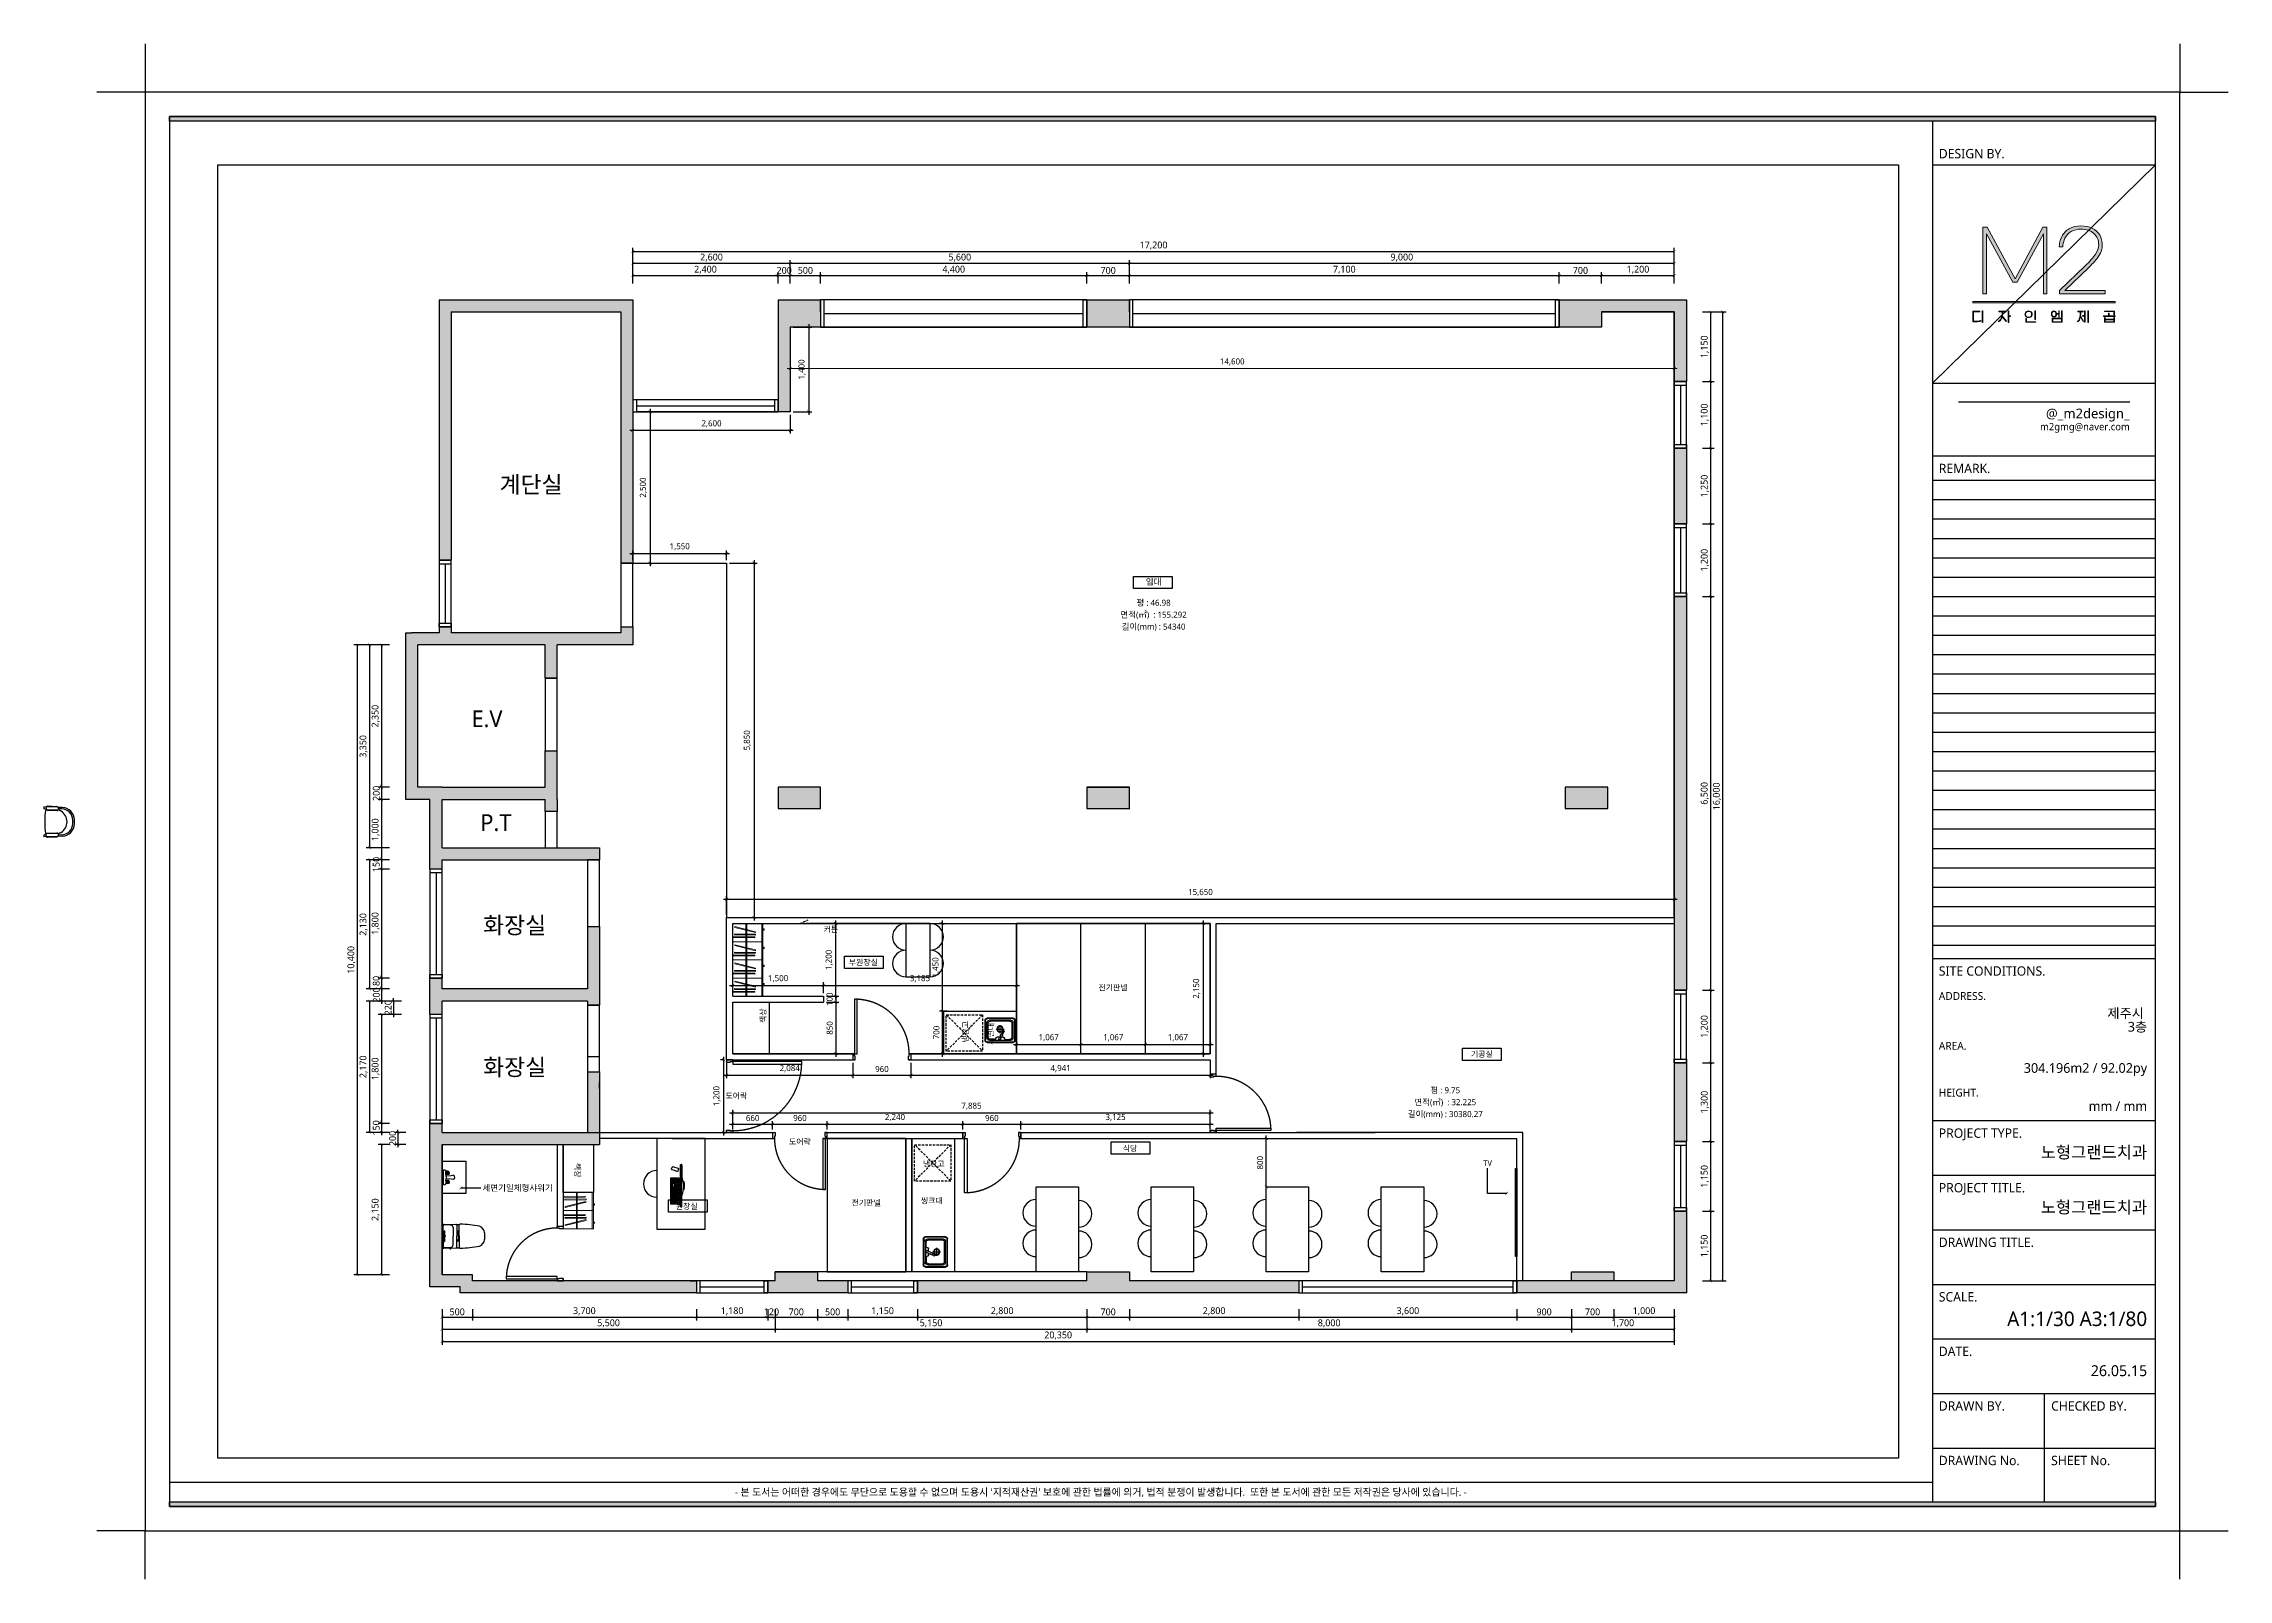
# Model space of a CAD drawing. Header units: metres. Extents: x 11578468 to 47831421, y -58341524 to -14256839.
# Drawn here: x 23939599 to 23975677, y -29150483 to -29125123 of the extents above; entities that cross this region are included whole.
import ezdxf
from ezdxf.enums import TextEntityAlignment as Align

# ---------------------------------------------------------------- set-up
doc = ezdxf.new("R2010")
doc.units = ezdxf.units.M
doc.header["$LTSCALE"] = 50
doc.header["$MEASUREMENT"] = 0
for name, pattern in [('CEN', [62, 60, -1, 0, -1]), ('CENTER2', [28.575, 19.05, -3.175, 3.175, -3.175]), ('DH-HID2', [1.2, 0.8, -0.4]), ('HIDDEN', [0.375, 0.25, -0.125])]:
    doc.linetypes.add(name, pattern=pattern)
doc.layers.get('0').update_dxf_attribs({"linetype": 'CONTINUOUS'})
doc.layers.get('DEFPOINTS').update_dxf_attribs({"linetype": 'CONTINUOUS'})
for name, color, linetype in [('0-ELC TEXT', 7, 'CONTINUOUS'), ('04_FUR', 6, 'CONTINUOUS'), ('3.기호.계단선', 30, 'CONTINUOUS'), ('_U+B808_U+C774_U+C5B4 2', 7, 'CONTINUOUS'), ('CEN', 250, 'CEN'), ('CO-DOOR', 8, 'CONTINUOUS'), ('CO-FURB-DN', 9, 'CONTINUOUS'), ('FIN', 8, 'CONTINUOUS'), ('FORM(YOURNAME)-1', 1, 'CONTINUOUS'), ('FORM(YOURNAME)-11', 1, 'CONTINUOUS'), ('FU-FURM', 251, 'DH-HID2'), ('HL', 6, 'HIDDEN'), ('S-DIM', 7, 'CONTINUOUS'), ('wall', 3, 'CONTINUOUS'), ('WID', 4, 'CONTINUOUS'), ('WIN', 4, 'CONTINUOUS'), ('家具', 251, 'CONTINUOUS')]:
    doc.layers.add(name, color=color, linetype=linetype)
for name, color, linetype, lineweight in [('Arch', 8, 'CONTINUOUS', 0), ('DIM', 7, 'CONTINUOUS', 15), ('ha', 8, 'CONTINUOUS', 5), ('wall2', 3, 'CONTINUOUS', 25)]:
    doc.layers.add(name, color=color, linetype=linetype, lineweight=lineweight)
doc.styles.add('HY 울릉도 L', font='malgun.ttf')
doc.styles.add('N 맑은고딕', font='malgun.ttf')
doc.styles.add('NEW 맑은고딕', font='malgun.ttf')
doc.styles.add('YOURNAME', font='malgun.ttf')
doc.styles.add('넥슨고딕', font='malgun.ttf')
doc.styles.add('맑은 고딕', font='malgun.ttf')
doc.dimstyles.new('JJ IN 45', dxfattribs={"dimscale": 45, "dimtxt": 2.5, "dimasz": 1, "dimexe": 1.25, "dimexo": 1.5, "dimtad": 1, "dimdec": 6, "dimlunit": 6, "dimtxsty": 'N 맑은고딕', "dimblk": 'ARCHTICK', "dimcen": 2.5, "dimclrd": 256, "dimclre": 256, "dimclrt": 256, "dimadec": 0, "dimazin": 0, "dimtfac": 1, "dimtdec": 6, "dimtix": 1, "dimtmove": 0, "dimatfit": 3, "dimldrblk": 'ARCHTICK', "dimfxl": 1, "dimarcsym": 0})
doc.dimstyles.new('사본 50', dxfattribs={"dimscale": 50, "dimtxt": 2, "dimasz": 1, "dimexe": 1, "dimexo": 1, "dimgap": 1, "dimtad": 1, "dimdec": 0, "dimrnd": 0.05, "dimdsep": 46, "dimlunit": 6, "dimtxsty": 'HY 울릉도 L', "dimblk": 'ARCHTICK', "dimcen": 2.5, "dimdle": 1, "dimclrd": 133, "dimclre": 133, "dimclrt": 30, "dimadec": 0, "dimazin": 0, "dimtfac": 1, "dimtdec": 0, "dimtix": 1, "dimtmove": 2, "dimatfit": 3, "dimldrblk": 'ARCHTICK', "dimfxl": 1, "dimlwd": -1, "dimlwe": -1, "dimarcsym": 0})

msp = doc.modelspace()

# ---------------------------------------------------------------- texts
at = {"layer": '0-ELC TEXT', "style": '맑은 고딕'}
for s, p in [('부원장실', (23952894.8, -29140340.5)), ('전기판넬', (23957017.8, -29140758.7)), ('기공실', (23963170.8, -29141856.7)), ('도어락', (23950859.1, -29142544.9)), ('도어락', (23951907.3, -29143302.9)), ('식당', (23957418.9, -29143414)), ('TV', (23963375.5, -29143656.7)), ('원장실', (23950038, -29144369.8)), ('전기판넬', (23952942.3, -29144312.3)), ('씽크대', (23954085, -29144277.2))]:
    msp.add_text(s, height=93.33, dxfattribs=at).set_placement(p)
for s, rotation, p in [('책상', 90, (23951479.5, -29141176.2)), ('냉장고', 90, (23954821.1, -29141443.4)), ('냉장고', 360, (23954298, -29143620.7))]:
    msp.add_text(s, height=93.33, rotation=rotation, dxfattribs=at).set_placement(p, align=Align.MIDDLE_CENTER)
for s, rotation, p in [('세면대', 90, (23955287.8, -29141656.4)), ('책장', 270, (23948368.9, -29143607.2))]:
    msp.add_text(s, height=93.33, rotation=rotation, dxfattribs=at).set_placement(p)
at = {"layer": 'wall', "color": 7, "ltscale": 10, "style": '넥슨고딕'}
for s, p in [('평 : 46.98', (23957928.4, -29134353)), ('평 : 9.75', (23962745.8, -29142403)), ('세면기일체형샤워기', (23947426.7, -29144016.6))]:
    msp.add_text(s, height=100, dxfattribs=at).set_placement(p, align=Align.MIDDLE)
at = {"layer": 'wall', "ltscale": 10, "style": '넥슨고딕'}
for s, p in [('면적(㎡)  : 155.292', (23957928.4, -29134553)), ('길이(mm) : 54340', (23957928.4, -29134753)), ('면적(㎡)  : 32.225', (23962745.8, -29142603)), ('길이(mm) : 30380.27', (23962745.8, -29142803))]:
    msp.add_text(s, height=100, dxfattribs=at).set_placement(p, align=Align.MIDDLE)
at = {"layer": 'wall', "ltscale": 10, "insert": (23957800.4, -29133959.9), "char_height": 100, "attachment_point": 1, "style": '넥슨고딕'}
msp.add_mtext_dynamic_manual_height_columns('임대', width=532.558, gutter_width=500, heights=[0], dxfattribs=at)

# ---------------------------------------------------------------- blocks, each defined once
blk = doc.blocks.new('block 34')
at = {"layer": '_U+B808_U+C774_U+C5B4 2'}
h = blk.add_hatch(color=35, dxfattribs=at)
h.dxf.hatch_style = 2
h.paths.add_polyline_path([(674.6, -105.53), (675.73, -105.53), (683.42, -119.69), (691.1, -105.53), (692.22, -105.53), (692.22, -123.82), (691.22, -123.82), (691.22, -107.31), (683.97, -120.67), (682.84, -120.67), (675.59, -107.31), (675.59, -123.82), (674.6, -123.82)])
h = blk.add_hatch(color=35, dxfattribs=at)
h.dxf.hatch_style = 2
edge = h.paths.add_edge_path()
edge.add_spline(control_points=[(704.68, -105.78), (705.57, -106.21), (706.25, -106.83), (706.73, -107.63), (707.21, -108.43), (707.45, -109.38), (707.45, -110.46), (707.45, -111.43), (707.14, -112.39), (706.53, -113.34), (705.92, -114.29), (704.98, -115.38), (703.7, -116.62), (703.7, -116.62), (697.12, -122.91), (697.12, -122.91), (697.12, -122.91), (708.26, -122.91), (708.26, -122.91), (708.26, -122.91), (708.26, -123.82), (708.26, -123.82), (708.26, -123.82), (695.66, -123.82), (695.66, -123.82), (695.66, -123.82), (695.66, -122.91), (695.66, -122.91), (695.66, -122.91), (702.73, -116.15), (702.73, -116.15), (703.99, -114.93), (704.93, -113.86), (705.54, -112.95), (706.15, -112.03), (706.45, -111.2), (706.45, -110.46), (706.45, -109.07), (706.01, -107.98), (705.12, -107.2), (704.23, -106.42), (703.05, -106.03), (701.57, -106.03), (700.53, -106.03), (699.64, -106.26), (698.89, -106.71), (698.15, -107.15), (697.57, -107.75), (697.18, -108.5), (696.79, -109.25), (696.59, -110.06), (696.59, -110.94), (696.59, -110.94), (695.59, -110.94), (695.59, -110.94), (695.59, -109.89), (695.83, -108.93), (696.3, -108.05), (696.77, -107.17), (697.46, -106.46), (698.36, -105.93), (699.26, -105.4), (700.33, -105.13), (701.57, -105.13), (702.76, -105.13), (703.79, -105.35), (704.68, -105.78)], knot_values=[0, 0, 0, 0, 1, 1, 1, 2, 2, 2, 3, 3, 3, 4, 4, 4, 5, 5, 5, 6, 6, 6, 7, 7, 7, 8, 8, 8, 9, 9, 9, 10, 10, 10, 11, 11, 11, 12, 12, 12, 13, 13, 13, 14, 14, 14, 15, 15, 15, 16, 16, 16, 17, 17, 17, 18, 18, 18, 19, 19, 19, 20, 20, 20, 21, 21, 21, 22, 22, 22, 22], degree=3, periodic=0)
at = {"layer": '_U+B808_U+C774_U+C5B4 2', "lineweight": 0}
blk.add_lwpolyline([(674.6, -105.53), (675.73, -105.53), (683.42, -119.69), (691.1, -105.53), (692.22, -105.53), (692.22, -123.82), (691.22, -123.82), (691.22, -107.31), (683.97, -120.67), (682.84, -120.67), (675.59, -107.31), (675.59, -123.82), (674.6, -123.82), (674.6, -105.53)], dxfattribs=at)
blk.add_open_spline([(704.68, -105.78), (705.57, -106.21), (706.25, -106.83), (706.73, -107.63), (707.21, -108.43), (707.45, -109.38), (707.45, -110.46), (707.45, -111.43), (707.14, -112.39), (706.53, -113.34), (705.92, -114.29), (704.98, -115.38), (703.7, -116.62), (703.7, -116.62), (697.12, -122.91), (697.12, -122.91), (697.12, -122.91), (708.26, -122.91), (708.26, -122.91), (708.26, -122.91), (708.26, -123.82), (708.26, -123.82), (708.26, -123.82), (695.66, -123.82), (695.66, -123.82), (695.66, -123.82), (695.66, -122.91), (695.66, -122.91), (695.66, -122.91), (702.73, -116.15), (702.73, -116.15), (703.99, -114.93), (704.93, -113.86), (705.54, -112.95), (706.15, -112.03), (706.45, -111.2), (706.45, -110.46), (706.45, -109.07), (706.01, -107.98), (705.12, -107.2), (704.23, -106.42), (703.05, -106.03), (701.57, -106.03), (700.53, -106.03), (699.64, -106.26), (698.89, -106.71), (698.15, -107.15), (697.57, -107.75), (697.18, -108.5), (696.79, -109.25), (696.59, -110.06), (696.59, -110.94), (696.59, -110.94), (695.59, -110.94), (695.59, -110.94), (695.59, -109.89), (695.83, -108.93), (696.3, -108.05), (696.77, -107.17), (697.46, -106.46), (698.36, -105.93), (699.26, -105.4), (700.33, -105.13), (701.57, -105.13), (702.76, -105.13), (703.79, -105.35), (704.68, -105.78)], degree=3, knots=[0, 0, 0, 0, 1, 1, 1, 2, 2, 2, 3, 3, 3, 4, 4, 4, 5, 5, 5, 6, 6, 6, 7, 7, 7, 8, 8, 8, 9, 9, 9, 10, 10, 10, 11, 11, 11, 12, 12, 12, 13, 13, 13, 14, 14, 14, 15, 15, 15, 16, 16, 16, 17, 17, 17, 18, 18, 18, 19, 19, 19, 20, 20, 20, 21, 21, 21, 22, 22, 22, 22], dxfattribs=at)
blk = doc.blocks.new('block 35')
at = {"layer": '_U+B808_U+C774_U+C5B4 2'}
h = blk.add_hatch(color=35, dxfattribs=at)
h.dxf.hatch_style = 2
edge = h.paths.add_edge_path()
edge.add_spline(control_points=[(673.72, -128.8), (673.72, -128.8), (672, -128.8), (672, -128.8), (672, -128.8), (672, -131.36), (672, -131.36), (672, -131.36), (673.14, -131.36), (673.14, -131.36), (673.29, -131.36), (673.44, -131.34), (673.6, -131.31), (673.75, -131.28), (673.88, -131.24), (673.98, -131.2), (673.98, -131.2), (673.98, -131.35), (673.98, -131.35), (673.88, -131.4), (673.75, -131.44), (673.6, -131.47), (673.45, -131.49), (673.3, -131.51), (673.14, -131.51), (673.14, -131.51), (671.83, -131.51), (671.83, -131.51), (671.83, -131.51), (671.83, -128.65), (671.83, -128.65), (671.83, -128.65), (673.72, -128.65), (673.72, -128.65), (673.72, -128.65), (673.72, -128.8), (673.72, -128.8)], knot_values=[0, 0, 0, 0, 1, 1, 1, 2, 2, 2, 3, 3, 3, 4, 4, 4, 5, 5, 5, 6, 6, 6, 7, 7, 7, 8, 8, 8, 9, 9, 9, 10, 10, 10, 11, 11, 11, 12, 12, 12, 12], degree=3, periodic=0)
h.paths.add_polyline_path([(674.54, -131.73), (674.38, -131.74), (674.38, -128.5), (674.54, -128.5)])
h = blk.add_hatch(color=35, dxfattribs=at)
h.dxf.hatch_style = 2
edge = h.paths.add_edge_path()
edge.add_spline(control_points=[(679.96, -130.01), (679.96, -130.01), (681.09, -131.37), (681.09, -131.37), (681.09, -131.37), (680.96, -131.47), (680.96, -131.47), (680.96, -131.47), (679.92, -130.19), (679.92, -130.19), (679.82, -130.57), (679.69, -130.87), (679.52, -131.09), (679.35, -131.32), (679.14, -131.46), (678.9, -131.51), (678.9, -131.51), (678.9, -131.36), (678.9, -131.36), (679.11, -131.3), (679.3, -131.16), (679.45, -130.93), (679.6, -130.7), (679.71, -130.39), (679.79, -130.03), (679.86, -129.66), (679.91, -129.25), (679.91, -128.8), (679.91, -128.8), (678.97, -128.8), (678.97, -128.8), (678.97, -128.8), (678.97, -128.65), (678.97, -128.65), (678.97, -128.65), (681, -128.65), (681, -128.65), (681, -128.65), (681, -128.8), (681, -128.8), (681, -128.8), (680.07, -128.8), (680.07, -128.8), (680.06, -129.26), (680.03, -129.66), (679.96, -130.01)], knot_values=[0, 0, 0, 0, 1, 1, 1, 2, 2, 2, 3, 3, 3, 4, 4, 4, 5, 5, 5, 6, 6, 6, 7, 7, 7, 8, 8, 8, 9, 9, 9, 10, 10, 10, 11, 11, 11, 12, 12, 12, 13, 13, 13, 14, 14, 14, 15, 15, 15, 15], degree=3, periodic=0)
h.paths.add_polyline_path([(682.21, -130.06), (681.69, -130.06), (681.69, -131.73), (681.54, -131.73), (681.54, -128.5), (681.69, -128.5), (681.69, -129.92), (682.21, -129.92)])
h = blk.add_hatch(color=35, dxfattribs=at)
h.dxf.hatch_style = 2
edge = h.paths.add_edge_path()
edge.add_spline(control_points=[(687.69, -128.68), (687.84, -128.76), (687.95, -128.87), (688.03, -129.01), (688.11, -129.15), (688.15, -129.3), (688.15, -129.47), (688.15, -129.64), (688.11, -129.8), (688.03, -129.94), (687.95, -130.08), (687.84, -130.19), (687.69, -130.27), (687.54, -130.35), (687.36, -130.39), (687.15, -130.39), (686.95, -130.39), (686.77, -130.35), (686.62, -130.27), (686.47, -130.19), (686.36, -130.08), (686.28, -129.94), (686.2, -129.8), (686.16, -129.64), (686.16, -129.47), (686.16, -129.3), (686.2, -129.15), (686.28, -129.01), (686.36, -128.87), (686.47, -128.76), (686.62, -128.68), (686.77, -128.6), (686.95, -128.56), (687.15, -128.56), (687.36, -128.56), (687.54, -128.6), (687.69, -128.68)], knot_values=[0, 0, 0, 0, 1, 1, 1, 2, 2, 2, 3, 3, 3, 4, 4, 4, 5, 5, 5, 6, 6, 6, 7, 7, 7, 8, 8, 8, 9, 9, 9, 10, 10, 10, 11, 11, 11, 12, 12, 12, 12], degree=3, periodic=0)
edge = h.paths.add_edge_path()
edge.add_spline(control_points=[(686.72, -128.79), (686.59, -128.86), (686.49, -128.95), (686.43, -129.07), (686.36, -129.18), (686.32, -129.32), (686.32, -129.47), (686.32, -129.63), (686.36, -129.76), (686.43, -129.88), (686.49, -130), (686.59, -130.09), (686.72, -130.15), (686.84, -130.22), (686.99, -130.25), (687.15, -130.25), (687.32, -130.25), (687.46, -130.22), (687.59, -130.15), (687.72, -130.09), (687.81, -130), (687.88, -129.88), (687.95, -129.76), (687.98, -129.63), (687.98, -129.47), (687.98, -129.32), (687.95, -129.18), (687.88, -129.07), (687.81, -128.95), (687.72, -128.86), (687.59, -128.79), (687.46, -128.73), (687.32, -128.7), (687.15, -128.7), (686.99, -128.7), (686.84, -128.73), (686.72, -128.79)], knot_values=[0, 0, 0, 0, 1, 1, 1, 2, 2, 2, 3, 3, 3, 4, 4, 4, 5, 5, 5, 6, 6, 6, 7, 7, 7, 8, 8, 8, 9, 9, 9, 10, 10, 10, 11, 11, 11, 12, 12, 12, 12], degree=3, periodic=0)
h.paths.add_polyline_path([(686.6, -131.51), (689.15, -131.51), (689.15, -131.66), (686.44, -131.66), (686.44, -130.66), (686.6, -130.66)])
h.paths.add_polyline_path([(689.03, -130.91), (688.87, -130.91), (688.87, -128.5), (689.03, -128.5)])
h = blk.add_hatch(color=35, dxfattribs=at)
h.dxf.hatch_style = 2
edge = h.paths.add_edge_path()
edge.add_spline(control_points=[(694.67, -130), (694.55, -130.16), (694.37, -130.23), (694.14, -130.23), (693.91, -130.23), (693.73, -130.16), (693.61, -130), (693.48, -129.84), (693.42, -129.64), (693.42, -129.39), (693.42, -129.14), (693.48, -128.94), (693.61, -128.78), (693.73, -128.62), (693.91, -128.54), (694.14, -128.54), (694.35, -128.54), (694.51, -128.61), (694.63, -128.74), (694.75, -128.87), (694.83, -129.04), (694.85, -129.25), (694.85, -129.25), (695.45, -129.25), (695.45, -129.25), (695.45, -129.25), (695.45, -128.52), (695.45, -128.52), (695.45, -128.52), (695.61, -128.52), (695.61, -128.52), (695.61, -128.52), (695.61, -130.29), (695.61, -130.29), (695.61, -130.29), (695.45, -130.29), (695.45, -130.29), (695.45, -130.29), (695.45, -129.4), (695.45, -129.4), (695.45, -129.4), (694.86, -129.4), (694.86, -129.4), (694.85, -129.64), (694.79, -129.85), (694.67, -130)], knot_values=[0, 0, 0, 0, 1, 1, 1, 2, 2, 2, 3, 3, 3, 4, 4, 4, 5, 5, 5, 6, 6, 6, 7, 7, 7, 8, 8, 8, 9, 9, 9, 10, 10, 10, 11, 11, 11, 12, 12, 12, 13, 13, 13, 14, 14, 14, 15, 15, 15, 15], degree=3, periodic=0)
edge = h.paths.add_edge_path()
edge.add_spline(control_points=[(693.73, -129.9), (693.83, -130.03), (693.97, -130.09), (694.14, -130.09), (694.31, -130.09), (694.45, -130.03), (694.55, -129.9), (694.65, -129.78), (694.7, -129.61), (694.7, -129.39), (694.7, -129.17), (694.65, -129), (694.55, -128.87), (694.45, -128.75), (694.31, -128.69), (694.14, -128.69), (693.97, -128.69), (693.83, -128.75), (693.73, -128.87), (693.63, -129), (693.58, -129.17), (693.58, -129.39), (693.58, -129.61), (693.63, -129.78), (693.73, -129.9)], knot_values=[0, 0, 0, 0, 1, 1, 1, 2, 2, 2, 3, 3, 3, 4, 4, 4, 5, 5, 5, 6, 6, 6, 7, 7, 7, 8, 8, 8, 8], degree=3, periodic=0)
h.paths.add_polyline_path([(693.69, -130.55), (696.36, -130.55), (696.36, -131.66), (693.69, -131.66)])
h.paths.add_polyline_path([(693.85, -131.51), (696.2, -131.51), (696.2, -130.7), (693.85, -130.7)])
h.paths.add_polyline_path([(696.36, -128.5), (696.36, -130.32), (696.2, -130.32), (696.2, -128.5)])
h = blk.add_hatch(color=35, dxfattribs=at)
h.dxf.hatch_style = 2
edge = h.paths.add_edge_path()
edge.add_spline(control_points=[(701.46, -129.93), (701.46, -129.93), (702.28, -131.39), (702.28, -131.39), (702.28, -131.39), (702.15, -131.47), (702.15, -131.47), (702.15, -131.47), (701.43, -130.17), (701.43, -130.17), (701.3, -130.94), (701.03, -131.39), (700.63, -131.51), (700.63, -131.51), (700.63, -131.35), (700.63, -131.35), (700.88, -131.26), (701.06, -130.99), (701.18, -130.55), (701.3, -130.1), (701.37, -129.52), (701.37, -128.8), (701.37, -128.8), (700.67, -128.8), (700.67, -128.8), (700.67, -128.8), (700.67, -128.65), (700.67, -128.65), (700.67, -128.65), (702.19, -128.65), (702.19, -128.65), (702.19, -128.65), (702.19, -128.8), (702.19, -128.8), (702.19, -128.8), (701.53, -128.8), (701.53, -128.8), (701.52, -129.25), (701.5, -129.63), (701.46, -129.93)], knot_values=[0, 0, 0, 0, 1, 1, 1, 2, 2, 2, 3, 3, 3, 4, 4, 4, 5, 5, 5, 6, 6, 6, 7, 7, 7, 8, 8, 8, 9, 9, 9, 10, 10, 10, 11, 11, 11, 12, 12, 12, 13, 13, 13, 13], degree=3, periodic=0)
h.paths.add_polyline_path([(702.59, -128.52), (702.75, -128.52), (702.75, -131.68), (702.59, -131.68), (702.59, -129.95), (702, -129.95), (702, -129.8), (702.59, -129.8)])
h.paths.add_polyline_path([(703.61, -128.5), (703.61, -131.73), (703.45, -131.73), (703.45, -128.5)])
h = blk.add_hatch(color=35, dxfattribs=at)
h.dxf.hatch_style = 2
h.paths.add_polyline_path([(711.02, -129.93), (711.02, -130.07), (707.82, -130.07), (707.82, -129.93), (709.16, -129.93), (709.16, -129.2), (709.32, -129.2), (709.32, -129.93)])
h.paths.add_polyline_path([(710.61, -128.72), (708.07, -128.72), (708.07, -128.57), (710.77, -128.57), (710.77, -129.64), (710.61, -129.64)])
h.paths.add_polyline_path([(710.61, -130.36), (710.77, -130.36), (710.77, -131.66), (708.08, -131.66), (708.08, -130.36), (708.24, -130.36), (708.24, -130.83), (710.61, -130.83)])
h.paths.add_polyline_path([(710.61, -131.52), (710.61, -130.97), (708.24, -130.97), (708.24, -131.52)])
at = {"layer": '_U+B808_U+C774_U+C5B4 2', "lineweight": 0}
for points in [[(674.54, -131.73), (674.38, -131.74), (674.38, -128.5), (674.54, -128.5), (674.54, -131.73)], [(682.21, -130.06), (681.69, -130.06), (681.69, -131.73), (681.54, -131.73), (681.54, -128.5), (681.69, -128.5), (681.69, -129.92), (682.21, -129.92), (682.21, -130.06)], [(686.6, -131.51), (689.15, -131.51), (689.15, -131.66), (686.44, -131.66), (686.44, -130.66), (686.6, -130.66), (686.6, -131.51)], [(689.03, -130.91), (688.87, -130.91), (688.87, -128.5), (689.03, -128.5), (689.03, -130.91)], [(693.69, -130.55), (696.36, -130.55), (696.36, -131.66), (693.69, -131.66), (693.69, -130.55)], [(693.85, -131.51), (696.2, -131.51), (696.2, -130.7), (693.85, -130.7), (693.85, -131.51)], [(696.36, -128.5), (696.36, -130.32), (696.2, -130.32), (696.2, -128.5), (696.36, -128.5)], [(702.59, -128.52), (702.75, -128.52), (702.75, -131.68), (702.59, -131.68), (702.59, -129.95), (702, -129.95), (702, -129.8), (702.59, -129.8), (702.59, -128.52)], [(703.61, -128.5), (703.61, -131.73), (703.45, -131.73), (703.45, -128.5), (703.61, -128.5)], [(711.02, -129.93), (711.02, -130.07), (707.82, -130.07), (707.82, -129.93), (709.16, -129.93), (709.16, -129.2), (709.32, -129.2), (709.32, -129.93), (711.02, -129.93)], [(710.61, -128.72), (708.07, -128.72), (708.07, -128.57), (710.77, -128.57), (710.77, -129.64), (710.61, -129.64), (710.61, -128.72)], [(710.61, -130.36), (710.77, -130.36), (710.77, -131.66), (708.08, -131.66), (708.08, -130.36), (708.24, -130.36), (708.24, -130.83), (710.61, -130.83), (710.61, -130.36)], [(710.61, -131.52), (710.61, -130.97), (708.24, -130.97), (708.24, -131.52), (710.61, -131.52)]]:
    blk.add_lwpolyline(points, dxfattribs=at)
for points, knots in [([(673.72, -128.8), (673.72, -128.8), (672, -128.8), (672, -128.8), (672, -128.8), (672, -131.36), (672, -131.36), (672, -131.36), (673.14, -131.36), (673.14, -131.36), (673.29, -131.36), (673.44, -131.34), (673.6, -131.31), (673.75, -131.28), (673.88, -131.24), (673.98, -131.2), (673.98, -131.2), (673.98, -131.35), (673.98, -131.35), (673.88, -131.4), (673.75, -131.44), (673.6, -131.47), (673.45, -131.49), (673.3, -131.51), (673.14, -131.51), (673.14, -131.51), (671.83, -131.51), (671.83, -131.51), (671.83, -131.51), (671.83, -128.65), (671.83, -128.65), (671.83, -128.65), (673.72, -128.65), (673.72, -128.65), (673.72, -128.65), (673.72, -128.8), (673.72, -128.8)], [0, 0, 0, 0, 1, 1, 1, 2, 2, 2, 3, 3, 3, 4, 4, 4, 5, 5, 5, 6, 6, 6, 7, 7, 7, 8, 8, 8, 9, 9, 9, 10, 10, 10, 11, 11, 11, 12, 12, 12, 12]), ([(679.96, -130.01), (679.96, -130.01), (681.09, -131.37), (681.09, -131.37), (681.09, -131.37), (680.96, -131.47), (680.96, -131.47), (680.96, -131.47), (679.92, -130.19), (679.92, -130.19), (679.82, -130.57), (679.69, -130.87), (679.52, -131.09), (679.35, -131.32), (679.14, -131.46), (678.9, -131.51), (678.9, -131.51), (678.9, -131.36), (678.9, -131.36), (679.11, -131.3), (679.3, -131.16), (679.45, -130.93), (679.6, -130.7), (679.71, -130.39), (679.79, -130.03), (679.86, -129.66), (679.91, -129.25), (679.91, -128.8), (679.91, -128.8), (678.97, -128.8), (678.97, -128.8), (678.97, -128.8), (678.97, -128.65), (678.97, -128.65), (678.97, -128.65), (681, -128.65), (681, -128.65), (681, -128.65), (681, -128.8), (681, -128.8), (681, -128.8), (680.07, -128.8), (680.07, -128.8), (680.06, -129.26), (680.03, -129.66), (679.96, -130.01)], [0, 0, 0, 0, 1, 1, 1, 2, 2, 2, 3, 3, 3, 4, 4, 4, 5, 5, 5, 6, 6, 6, 7, 7, 7, 8, 8, 8, 9, 9, 9, 10, 10, 10, 11, 11, 11, 12, 12, 12, 13, 13, 13, 14, 14, 14, 15, 15, 15, 15]), ([(687.69, -128.68), (687.84, -128.76), (687.95, -128.87), (688.03, -129.01), (688.11, -129.15), (688.15, -129.3), (688.15, -129.47), (688.15, -129.64), (688.11, -129.8), (688.03, -129.94), (687.95, -130.08), (687.84, -130.19), (687.69, -130.27), (687.54, -130.35), (687.36, -130.39), (687.15, -130.39), (686.95, -130.39), (686.77, -130.35), (686.62, -130.27), (686.47, -130.19), (686.36, -130.08), (686.28, -129.94), (686.2, -129.8), (686.16, -129.64), (686.16, -129.47), (686.16, -129.3), (686.2, -129.15), (686.28, -129.01), (686.36, -128.87), (686.47, -128.76), (686.62, -128.68), (686.77, -128.6), (686.95, -128.56), (687.15, -128.56), (687.36, -128.56), (687.54, -128.6), (687.69, -128.68)], [0, 0, 0, 0, 1, 1, 1, 2, 2, 2, 3, 3, 3, 4, 4, 4, 5, 5, 5, 6, 6, 6, 7, 7, 7, 8, 8, 8, 9, 9, 9, 10, 10, 10, 11, 11, 11, 12, 12, 12, 12]), ([(686.72, -128.79), (686.59, -128.86), (686.49, -128.95), (686.43, -129.07), (686.36, -129.18), (686.32, -129.32), (686.32, -129.47), (686.32, -129.63), (686.36, -129.76), (686.43, -129.88), (686.49, -130), (686.59, -130.09), (686.72, -130.15), (686.84, -130.22), (686.99, -130.25), (687.15, -130.25), (687.32, -130.25), (687.46, -130.22), (687.59, -130.15), (687.72, -130.09), (687.81, -130), (687.88, -129.88), (687.95, -129.76), (687.98, -129.63), (687.98, -129.47), (687.98, -129.32), (687.95, -129.18), (687.88, -129.07), (687.81, -128.95), (687.72, -128.86), (687.59, -128.79), (687.46, -128.73), (687.32, -128.7), (687.15, -128.7), (686.99, -128.7), (686.84, -128.73), (686.72, -128.79)], [0, 0, 0, 0, 1, 1, 1, 2, 2, 2, 3, 3, 3, 4, 4, 4, 5, 5, 5, 6, 6, 6, 7, 7, 7, 8, 8, 8, 9, 9, 9, 10, 10, 10, 11, 11, 11, 12, 12, 12, 12]), ([(694.67, -130), (694.55, -130.16), (694.37, -130.23), (694.14, -130.23), (693.91, -130.23), (693.73, -130.16), (693.61, -130), (693.48, -129.84), (693.42, -129.64), (693.42, -129.39), (693.42, -129.14), (693.48, -128.94), (693.61, -128.78), (693.73, -128.62), (693.91, -128.54), (694.14, -128.54), (694.35, -128.54), (694.51, -128.61), (694.63, -128.74), (694.75, -128.87), (694.83, -129.04), (694.85, -129.25), (694.85, -129.25), (695.45, -129.25), (695.45, -129.25), (695.45, -129.25), (695.45, -128.52), (695.45, -128.52), (695.45, -128.52), (695.61, -128.52), (695.61, -128.52), (695.61, -128.52), (695.61, -130.29), (695.61, -130.29), (695.61, -130.29), (695.45, -130.29), (695.45, -130.29), (695.45, -130.29), (695.45, -129.4), (695.45, -129.4), (695.45, -129.4), (694.86, -129.4), (694.86, -129.4), (694.85, -129.64), (694.79, -129.85), (694.67, -130)], [0, 0, 0, 0, 1, 1, 1, 2, 2, 2, 3, 3, 3, 4, 4, 4, 5, 5, 5, 6, 6, 6, 7, 7, 7, 8, 8, 8, 9, 9, 9, 10, 10, 10, 11, 11, 11, 12, 12, 12, 13, 13, 13, 14, 14, 14, 15, 15, 15, 15]), ([(693.73, -129.9), (693.83, -130.03), (693.97, -130.09), (694.14, -130.09), (694.31, -130.09), (694.45, -130.03), (694.55, -129.9), (694.65, -129.78), (694.7, -129.61), (694.7, -129.39), (694.7, -129.17), (694.65, -129), (694.55, -128.87), (694.45, -128.75), (694.31, -128.69), (694.14, -128.69), (693.97, -128.69), (693.83, -128.75), (693.73, -128.87), (693.63, -129), (693.58, -129.17), (693.58, -129.39), (693.58, -129.61), (693.63, -129.78), (693.73, -129.9)], [0, 0, 0, 0, 1, 1, 1, 2, 2, 2, 3, 3, 3, 4, 4, 4, 5, 5, 5, 6, 6, 6, 7, 7, 7, 8, 8, 8, 8]), ([(701.46, -129.93), (701.46, -129.93), (702.28, -131.39), (702.28, -131.39), (702.28, -131.39), (702.15, -131.47), (702.15, -131.47), (702.15, -131.47), (701.43, -130.17), (701.43, -130.17), (701.3, -130.94), (701.03, -131.39), (700.63, -131.51), (700.63, -131.51), (700.63, -131.35), (700.63, -131.35), (700.88, -131.26), (701.06, -130.99), (701.18, -130.55), (701.3, -130.1), (701.37, -129.52), (701.37, -128.8), (701.37, -128.8), (700.67, -128.8), (700.67, -128.8), (700.67, -128.8), (700.67, -128.65), (700.67, -128.65), (700.67, -128.65), (702.19, -128.65), (702.19, -128.65), (702.19, -128.65), (702.19, -128.8), (702.19, -128.8), (702.19, -128.8), (701.53, -128.8), (701.53, -128.8), (701.52, -129.25), (701.5, -129.63), (701.46, -129.93)], [0, 0, 0, 0, 1, 1, 1, 2, 2, 2, 3, 3, 3, 4, 4, 4, 5, 5, 5, 6, 6, 6, 7, 7, 7, 8, 8, 8, 9, 9, 9, 10, 10, 10, 11, 11, 11, 12, 12, 12, 13, 13, 13, 13])]:
    blk.add_open_spline(points, degree=3, knots=knots, dxfattribs=at)
blk = doc.blocks.new('block 33')
at = {"layer": '_U+B808_U+C774_U+C5B4 2'}
for name in ['block 34', 'block 35']:
    blk.add_blockref(name, (0, 0), dxfattribs=at)
blk = doc.blocks.new('block 32')
at = {"layer": '_U+B808_U+C774_U+C5B4 2'}
h = blk.add_hatch(color=35, dxfattribs=at)
h.dxf.hatch_style = 2
h.paths.add_polyline_path([(711.02, -126.32), (671.83, -126.32), (671.83, -125.91), (711.02, -125.91)])
at = {"layer": '_U+B808_U+C774_U+C5B4 2', "lineweight": 0}
blk.add_lwpolyline([(711.02, -126.32), (671.83, -126.32), (671.83, -125.91), (711.02, -125.91), (711.02, -126.32)], dxfattribs=at)
at = {"layer": '_U+B808_U+C774_U+C5B4 2'}
blk.add_blockref('block 33', (0, 0), dxfattribs=at)
blk = doc.blocks.new('FORM-ELEVATION')
at = {"layer": 'FORM(YOURNAME)-11'}
h = blk.add_hatch(color=256, dxfattribs=at)
h.dxf.hatch_style = 1
h.paths.add_polyline_path([(-10309, 35708), (71691, 35708), (71691, 35508), (-10309, 35508)])
h.paths.add_polyline_path([(-10309, -21492), (71691, -21492), (71691, -21692), (-10309, -21692)])
at = {"layer": 'DEFPOINTS', "color": 158}
for p, q in [((62481, 35508), (62481, -21492)), ((62481, 33708), (71691, 33708)), ((62481, 24686), (71691, 33708)), ((62481, 24686), (71691, 24686)), ((62481, 20686), (71691, 20686)), ((62481, 19886), (71691, 19886)), ((62481, 19086), (71691, 19086)), ((62481, 18286), (71691, 18286)), ((62481, 17486), (71691, 17486)), ((62481, 16686), (71691, 16686)), ((62481, 15886), (71691, 15886)), ((62481, 15086), (71691, 15086)), ((62481, 14286), (71691, 14286)), ((62481, 13486), (71691, 13486)), ((62481, 12686), (71691, 12686)), ((62481, 11886), (71691, 11886)), ((62481, 11086), (71691, 11086)), ((62481, 10286), (71691, 10286)), ((62481, 9486), (71691, 9486)), ((62481, 8686), (71691, 8686)), ((62481, 7886), (71691, 7886)), ((62481, 7086), (71691, 7086)), ((62481, 6286), (71691, 6286)), ((62481, 5486), (71691, 5486)), ((62481, 4686), (71691, 4686)), ((62481, 3886), (71691, 3886)), ((62481, 3086), (71691, 3086)), ((62481, 2286), (71691, 2286)), ((62481, 1486), (71691, 1486)), ((62481, -20692), (-10309, -20692))]:
    blk.add_line(p, q, dxfattribs=at)
at = {"layer": 'DEFPOINTS', "color": 1}
for points in [[(-11309, 38708), (-11309, 36708), (-13309, 36708)], [(72691, 38708), (72691, 36708), (74691, 36708)], [(-11309, -24692), (-11309, -22692), (-13309, -22692)], [(72691, -24692), (72691, -22692), (74691, -22692)]]:
    blk.add_lwpolyline(points, dxfattribs=at)
at = {"layer": 'DEFPOINTS', "color": 158}
blk.add_lwpolyline([(-10309, -21692), (71691, -21692), (71691, 35708), (-10309, 35708)], close=True, dxfattribs=at)
at = {"layer": 'DEFPOINTS'}
blk.add_lwpolyline([(-8309, 33708), (61071, 33708), (61071, -19692), (-8309, -19692)], close=True, dxfattribs=at)
at = {"layer": 'FORM(YOURNAME)-11', "color": 251}
blk.add_line((63550, 23916), (70622, 23916), dxfattribs=at)
at = {"layer": 'FORM(YOURNAME)-11', "color": 14}
for p, q in [((62481, 21686), (71691, 21686)), ((62481, 937), (71691, 937)), ((62481, -5756), (71691, -5756)), ((62481, -8009), (71691, -8009)), ((62481, -10261), (71691, -10261)), ((62481, -12514), (71691, -12514)), ((62481, -14766), (71691, -14766)), ((62481, -17019), (71691, -17019)), ((67086, -17019), (67086, -21492)), ((62481, -19271), (71691, -19271))]:
    blk.add_line(p, q, dxfattribs=at)
at = {"layer": 'FORM(YOURNAME)-11', "color": 250}
blk.add_lwpolyline([(-11309, -22692), (72691, -22692), (72691, 36708), (-11309, 36708)], close=True, dxfattribs=at)
at = {"layer": 'FORM(YOURNAME)-11'}
for points in [[(-10309, 35708), (71691, 35708), (71691, 35508), (-10309, 35508)], [(-10309, -21492), (71691, -21492), (71691, -21692), (-10309, -21692)]]:
    blk.add_lwpolyline(points, close=True, dxfattribs=at)
at = {"layer": '_U+B808_U+C774_U+C5B4 2', "xscale": 150, "yscale": 150, "zscale": 150}
blk.add_blockref('block 32', (-36628, 46957), dxfattribs=at)
at = {"layer": 'FORM(YOURNAME)-11', "color": 14, "style": 'YOURNAME'}
for s, height, p in [('DESIGN BY.', 386.1, (62739, 34170)), ('REMARK.', 386.1, (62739, 21172)), ('SITE CONDITIONS.', 386.14, (62739, 422)), ('PROJECT TYPE.', 386.14, (62739, -6271)), ('PROJECT TITLE.', 386.14, (62739, -8524)), ('DRAWING TITLE.', 386.14, (62739, -10776)), ('SCALE.', 386.1, (62739, -13029)), ('DATE.', 386.1, (62739, -15281)), ('DRAWN BY.', 386.1, (62739, -17534)), ('CHECKED BY.', 386.14, (67376, -17534)), ('DRAWING No.', 386.14, (62739, -19786)), ('SHEET No.', 386.1, (67376, -19786))]:
    blk.add_text(s, height=height, dxfattribs=at).set_placement(p, align=Align.MIDDLE_LEFT)
for s, height, width, p in [('@_m2design_', 400, 1.03, (70622, 23242)), ('m2gmg@naver.com', 300, 0.995, (70622, 22747))]:
    blk.add_text(s, height=height, dxfattribs=dict(at, width=width)).set_placement(p, align=Align.RIGHT)
at = {"layer": 'FORM(YOURNAME)-11', "color": 251, "style": 'YOURNAME'}
for s, p in [('ADDRESS.', (62739, -608)), ('AREA.', (62739, -2667)), ('HEIGHT.', (62739, -4598))]:
    blk.add_text(s, height=321.8, dxfattribs=at).set_placement(p, align=Align.MIDDLE_LEFT)
at = {"layer": 'FORM(YOURNAME)-11', "color": 1, "style": 'YOURNAME'}
blk.add_text("- 본 도서는 어떠한 경우에도 무단으로 도용할 수 없으며 도용시 '지적재산권' 보호에 관한 법률에 의거, 법적 분쟁이 발생합니다.  또한 본 도서에 관한 모든 저작권은 당사에 있습니다. -", height=300, dxfattribs=at).set_placement((28146, -21092), align=Align.MIDDLE_CENTER)
at = {"layer": 'FORM(YOURNAME)-11', "color": 3, "style": 'YOURNAME'}
for tag, height, p in [('2', 451, (71041, -1863)), ('1', 451, (71041, -1219)), ('3', 451, (71041, -3150)), ('4', 451, (71041, -5081)), ('5', 515, (71041, -7398)), ('6', 515, (71041, -9650)), ('7', 515, (71041, -11903)), ('8', 515, (71041, -14155)), ('9', 515, (71041, -16408)), ('10', 515, (66791, -18596)), ('11', 515, (71041, -18660)), ('12', 515, (66791, -20848)), ('13', 515, (71041, -20848))]:
    blk.add_attdef(tag, text='', height=height, dxfattribs=at).set_placement(p, align=Align.MIDDLE_RIGHT)
blk = doc.blocks.new('*U356')
at = {"layer": 'WIN', "linetype": 'Continuous'}
blk.add_line((60, 100), (1120, 100), dxfattribs=at)
for points in [[(0, 0), (1180, 0), (1180, 200), (0, 200)], [(0, 0), (60, 0), (60, 200), (0, 200)], [(1180, 0), (1120, 0), (1120, 200), (1180, 200)]]:
    blk.add_lwpolyline(points, close=True, dxfattribs=at)
blk = doc.blocks.new('*U1959')
at = {"layer": 'WIN', "linetype": 'Continuous'}
blk.add_line((60, 100), (1090, 100), dxfattribs=at)
for points in [[(0, 0), (1150, 0), (1150, 200), (0, 200)], [(0, 0), (60, 0), (60, 200), (0, 200)], [(1150, 0), (1090, 0), (1090, 200), (1150, 200)]]:
    blk.add_lwpolyline(points, close=True, dxfattribs=at)
blk = doc.blocks.new('*U359')
at = {"layer": 'WIN', "linetype": 'Continuous'}
blk.add_line((60, 100), (3540, 100), dxfattribs=at)
for points in [[(0, 0), (3600, 0), (3600, 200), (0, 200)], [(0, 0), (60, 0), (60, 200), (0, 200)], [(3600, 0), (3540, 0), (3540, 200), (3600, 200)]]:
    blk.add_lwpolyline(points, close=True, dxfattribs=at)
blk = doc.blocks.new('*U357')
at = {"layer": 'WIN', "linetype": 'Continuous'}
blk.add_line((60, -25), (4340, -25), dxfattribs=at)
for points in [[(0, -250), (4400, -250), (4400, 200), (0, 200)], [(0, -250), (60, -250), (60, 200), (0, 200)], [(4400, -250), (4340, -250), (4340, 200), (4400, 200)]]:
    blk.add_lwpolyline(points, close=True, dxfattribs=at)
blk = doc.blocks.new('*U358')
at = {"layer": 'WIN', "linetype": 'Continuous'}
blk.add_line((60, -25), (7040, -25), dxfattribs=at)
for points in [[(0, -250), (7100, -250), (7100, 200), (0, 200)], [(0, -250), (60, -250), (60, 200), (0, 200)], [(7100, -250), (7040, -250), (7040, 200), (7100, 200)]]:
    blk.add_lwpolyline(points, close=True, dxfattribs=at)
blk = doc.blocks.new('*U1961')
at = {"layer": 'WIN', "linetype": 'Continuous'}
blk.add_line((60, 100), (1740, 100), dxfattribs=at)
for points in [[(0, 0), (1800, 0), (1800, 200), (0, 200)], [(0, 0), (60, 0), (60, 200), (0, 200)], [(1800, 0), (1740, 0), (1740, 200), (1800, 200)]]:
    blk.add_lwpolyline(points, close=True, dxfattribs=at)
blk = doc.blocks.new('*U1962')
at = {"layer": 'WIN', "linetype": 'Continuous'}
blk.add_line((60, 100), (1040, 100), dxfattribs=at)
for points in [[(0, 0), (1100, 0), (1100, 200), (0, 200)], [(0, 0), (60, 0), (60, 200), (0, 200)], [(1100, 0), (1040, 0), (1040, 200), (1100, 200)]]:
    blk.add_lwpolyline(points, close=True, dxfattribs=at)
blk = doc.blocks.new('*U1960')
at = {"layer": 'WIN', "linetype": 'Continuous'}
blk.add_line((60, 100), (1140, 100), dxfattribs=at)
for points in [[(0, 0), (1200, 0), (1200, 200), (0, 200)], [(0, 0), (60, 0), (60, 200), (0, 200)], [(1200, 0), (1140, 0), (1140, 200), (1200, 200)]]:
    blk.add_lwpolyline(points, close=True, dxfattribs=at)
blk = doc.blocks.new('_ArchTick')
at = {"color": 0, "linetype": 'ByBlock', "const_width": 0.15}
blk.add_lwpolyline([(-0.5, -0.5), (0.5, 0.5)], dxfattribs=at)
blk = doc.blocks.new('*D366')
at = {"layer": 'DEFPOINTS', "color": 0, "transparency": 16777216}
for p in [(23725352, -29144857), (23725852, -29144857), (23725852, -29145057)]:
    blk.add_point(p, dxfattribs=at)
at = {"layer": 'DIM', "lineweight": -2, "transparency": 16777216}
for p, q in [((23725352, -29144924), (23725352, -29145113)), ((23725352, -29145057), (23725852, -29145057)), ((23725852, -29144924), (23725852, -29145113))]:
    blk.add_line(p, q, dxfattribs=at)
at = {"layer": 'DIM', "lineweight": -2, "transparency": 16777216, "xscale": 45, "yscale": 45, "zscale": 45, "rotation": 180}
blk.add_blockref('_ArchTick', (23725352, -29145057), dxfattribs=at)
at = {"layer": 'DIM', "lineweight": -2, "transparency": 16777216, "xscale": 45, "yscale": 45, "zscale": 45}
blk.add_blockref('_ArchTick', (23725852, -29145057), dxfattribs=at)
at = {"layer": 'DIM', "transparency": 16777216, "insert": (23725602, -29144971), "char_height": 112.5, "attachment_point": 5, "style": 'N 맑은고딕'}
blk.add_mtext('500', dxfattribs=at)
blk = doc.blocks.new('*D367')
at = {"layer": 'DEFPOINTS', "color": 0, "transparency": 16777216}
for p in [(23725852, -29144857), (23729552, -29144857), (23729552, -29145057)]:
    blk.add_point(p, dxfattribs=at)
at = {"layer": 'DIM', "lineweight": -2, "transparency": 16777216}
for p, q in [((23725852, -29144924), (23725852, -29145113)), ((23725852, -29145057), (23729552, -29145057)), ((23729552, -29144924), (23729552, -29145113))]:
    blk.add_line(p, q, dxfattribs=at)
at = {"layer": 'DIM', "lineweight": -2, "transparency": 16777216, "xscale": 45, "yscale": 45, "zscale": 45, "rotation": 180}
blk.add_blockref('_ArchTick', (23725852, -29145057), dxfattribs=at)
at = {"layer": 'DIM', "lineweight": -2, "transparency": 16777216, "xscale": 45, "yscale": 45, "zscale": 45}
blk.add_blockref('_ArchTick', (23729552, -29145057), dxfattribs=at)
at = {"layer": 'DIM', "transparency": 16777216, "insert": (23727702, -29144961), "char_height": 112.5, "attachment_point": 5, "style": 'N 맑은고딕'}
blk.add_mtext('3,700', dxfattribs=at)
blk = doc.blocks.new('*D368')
at = {"layer": 'DEFPOINTS', "color": 0, "transparency": 16777216}
for p in [(23729552, -29144857), (23730732, -29144857), (23730732, -29145057)]:
    blk.add_point(p, dxfattribs=at)
at = {"layer": 'DIM', "lineweight": -2, "transparency": 16777216}
for p, q in [((23729552, -29144924), (23729552, -29145113)), ((23729552, -29145057), (23730732, -29145057)), ((23730732, -29144924), (23730732, -29145113))]:
    blk.add_line(p, q, dxfattribs=at)
at = {"layer": 'DIM', "lineweight": -2, "transparency": 16777216, "xscale": 45, "yscale": 45, "zscale": 45, "rotation": 180}
blk.add_blockref('_ArchTick', (23729552, -29145057), dxfattribs=at)
at = {"layer": 'DIM', "lineweight": -2, "transparency": 16777216, "xscale": 45, "yscale": 45, "zscale": 45}
blk.add_blockref('_ArchTick', (23730732, -29145057), dxfattribs=at)
at = {"layer": 'DIM', "transparency": 16777216, "insert": (23730142, -29144961), "char_height": 112.5, "attachment_point": 5, "style": 'N 맑은고딕'}
blk.add_mtext('1,180', dxfattribs=at)
blk = doc.blocks.new('*D369')
at = {"layer": 'DEFPOINTS', "color": 0, "transparency": 16777216}
for p in [(23730732, -29144857), (23730852, -29144857), (23730852, -29145057)]:
    blk.add_point(p, dxfattribs=at)
at = {"layer": 'DIM', "lineweight": -2, "transparency": 16777216}
for p, q in [((23730732, -29145057), (23730687, -29145057)), ((23730732, -29144924), (23730732, -29145113)), ((23730732, -29145057), (23730852, -29145057)), ((23730852, -29144924), (23730852, -29145113)), ((23730852, -29145057), (23730897, -29145057))]:
    blk.add_line(p, q, dxfattribs=at)
at = {"layer": 'DIM', "lineweight": -2, "transparency": 16777216, "xscale": 45, "yscale": 45, "zscale": 45}
blk.add_blockref('_ArchTick', (23730732, -29145057), dxfattribs=at)
at = {"layer": 'DIM', "lineweight": -2, "transparency": 16777216, "xscale": 45, "yscale": 45, "zscale": 45, "rotation": 180}
blk.add_blockref('_ArchTick', (23730852, -29145057), dxfattribs=at)
at = {"layer": 'DIM', "transparency": 16777216, "insert": (23730792, -29144970), "char_height": 112.5, "attachment_point": 5, "style": 'N 맑은고딕'}
blk.add_mtext('120', dxfattribs=at)
blk = doc.blocks.new('*D370')
at = {"layer": 'DEFPOINTS', "color": 0, "transparency": 16777216}
for p in [(23730852, -29144857), (23731552, -29144857), (23731552, -29145057)]:
    blk.add_point(p, dxfattribs=at)
at = {"layer": 'DIM', "lineweight": -2, "transparency": 16777216}
for p, q in [((23730852, -29144924), (23730852, -29145113)), ((23730852, -29145057), (23731552, -29145057)), ((23731552, -29144924), (23731552, -29145113))]:
    blk.add_line(p, q, dxfattribs=at)
at = {"layer": 'DIM', "lineweight": -2, "transparency": 16777216, "xscale": 45, "yscale": 45, "zscale": 45, "rotation": 180}
blk.add_blockref('_ArchTick', (23730852, -29145057), dxfattribs=at)
at = {"layer": 'DIM', "lineweight": -2, "transparency": 16777216, "xscale": 45, "yscale": 45, "zscale": 45}
blk.add_blockref('_ArchTick', (23731552, -29145057), dxfattribs=at)
at = {"layer": 'DIM', "transparency": 16777216, "insert": (23731202, -29144971), "char_height": 112.5, "attachment_point": 5, "style": 'N 맑은고딕'}
blk.add_mtext('700', dxfattribs=at)
blk = doc.blocks.new('*D371')
at = {"layer": 'DEFPOINTS', "color": 0, "transparency": 16777216}
for p in [(23731552, -29144857), (23732052, -29144857), (23732052, -29145057)]:
    blk.add_point(p, dxfattribs=at)
at = {"layer": 'DIM', "lineweight": -2, "transparency": 16777216}
for p, q in [((23731552, -29144924), (23731552, -29145113)), ((23731552, -29145057), (23732052, -29145057)), ((23732052, -29144924), (23732052, -29145113))]:
    blk.add_line(p, q, dxfattribs=at)
at = {"layer": 'DIM', "lineweight": -2, "transparency": 16777216, "xscale": 45, "yscale": 45, "zscale": 45, "rotation": 180}
blk.add_blockref('_ArchTick', (23731552, -29145057), dxfattribs=at)
at = {"layer": 'DIM', "lineweight": -2, "transparency": 16777216, "xscale": 45, "yscale": 45, "zscale": 45}
blk.add_blockref('_ArchTick', (23732052, -29145057), dxfattribs=at)
at = {"layer": 'DIM', "transparency": 16777216, "insert": (23731802, -29144971), "char_height": 112.5, "attachment_point": 5, "style": 'N 맑은고딕'}
blk.add_mtext('500', dxfattribs=at)
blk = doc.blocks.new('*D372')
at = {"layer": 'DEFPOINTS', "color": 0, "transparency": 16777216}
for p in [(23732052, -29144857), (23733202, -29144857), (23733202, -29145057)]:
    blk.add_point(p, dxfattribs=at)
at = {"layer": 'DIM', "lineweight": -2, "transparency": 16777216}
for p, q in [((23732052, -29144924), (23732052, -29145113)), ((23732052, -29145057), (23733202, -29145057)), ((23733202, -29144924), (23733202, -29145113))]:
    blk.add_line(p, q, dxfattribs=at)
at = {"layer": 'DIM', "lineweight": -2, "transparency": 16777216, "xscale": 45, "yscale": 45, "zscale": 45, "rotation": 180}
blk.add_blockref('_ArchTick', (23732052, -29145057), dxfattribs=at)
at = {"layer": 'DIM', "lineweight": -2, "transparency": 16777216, "xscale": 45, "yscale": 45, "zscale": 45}
blk.add_blockref('_ArchTick', (23733202, -29145057), dxfattribs=at)
at = {"layer": 'DIM', "transparency": 16777216, "insert": (23732627, -29144961), "char_height": 112.5, "attachment_point": 5, "style": 'N 맑은고딕'}
blk.add_mtext('1,150', dxfattribs=at)
blk = doc.blocks.new('*D373')
at = {"layer": 'DEFPOINTS', "color": 0, "transparency": 16777216}
for p in [(23733202, -29144857), (23736002, -29144857), (23736002, -29145057)]:
    blk.add_point(p, dxfattribs=at)
at = {"layer": 'DIM', "lineweight": -2, "transparency": 16777216}
for p, q in [((23733202, -29144924), (23733202, -29145113)), ((23733202, -29145057), (23736002, -29145057)), ((23736002, -29144924), (23736002, -29145113))]:
    blk.add_line(p, q, dxfattribs=at)
at = {"layer": 'DIM', "lineweight": -2, "transparency": 16777216, "xscale": 45, "yscale": 45, "zscale": 45, "rotation": 180}
blk.add_blockref('_ArchTick', (23733202, -29145057), dxfattribs=at)
at = {"layer": 'DIM', "lineweight": -2, "transparency": 16777216, "xscale": 45, "yscale": 45, "zscale": 45}
blk.add_blockref('_ArchTick', (23736002, -29145057), dxfattribs=at)
at = {"layer": 'DIM', "transparency": 16777216, "insert": (23734602, -29144961), "char_height": 112.5, "attachment_point": 5, "style": 'N 맑은고딕'}
blk.add_mtext('2,800', dxfattribs=at)
blk = doc.blocks.new('*D374')
at = {"layer": 'DEFPOINTS', "color": 0, "transparency": 16777216}
for p in [(23736002, -29144857), (23736702, -29144857), (23736702, -29145057)]:
    blk.add_point(p, dxfattribs=at)
at = {"layer": 'DIM', "lineweight": -2, "transparency": 16777216}
for p, q in [((23736002, -29144924), (23736002, -29145113)), ((23736002, -29145057), (23736702, -29145057)), ((23736702, -29144924), (23736702, -29145113))]:
    blk.add_line(p, q, dxfattribs=at)
at = {"layer": 'DIM', "lineweight": -2, "transparency": 16777216, "xscale": 45, "yscale": 45, "zscale": 45, "rotation": 180}
blk.add_blockref('_ArchTick', (23736002, -29145057), dxfattribs=at)
at = {"layer": 'DIM', "lineweight": -2, "transparency": 16777216, "xscale": 45, "yscale": 45, "zscale": 45}
blk.add_blockref('_ArchTick', (23736702, -29145057), dxfattribs=at)
at = {"layer": 'DIM', "transparency": 16777216, "insert": (23736352, -29144971), "char_height": 112.5, "attachment_point": 5, "style": 'N 맑은고딕'}
blk.add_mtext('700', dxfattribs=at)
blk = doc.blocks.new('*D375')
at = {"layer": 'DEFPOINTS', "color": 0, "transparency": 16777216}
for p in [(23736702, -29144857), (23739502, -29144857), (23739502, -29145057)]:
    blk.add_point(p, dxfattribs=at)
at = {"layer": 'DIM', "lineweight": -2, "transparency": 16777216}
for p, q in [((23736702, -29144924), (23736702, -29145113)), ((23736702, -29145057), (23739502, -29145057)), ((23739502, -29144924), (23739502, -29145113))]:
    blk.add_line(p, q, dxfattribs=at)
at = {"layer": 'DIM', "lineweight": -2, "transparency": 16777216, "xscale": 45, "yscale": 45, "zscale": 45, "rotation": 180}
blk.add_blockref('_ArchTick', (23736702, -29145057), dxfattribs=at)
at = {"layer": 'DIM', "lineweight": -2, "transparency": 16777216, "xscale": 45, "yscale": 45, "zscale": 45}
blk.add_blockref('_ArchTick', (23739502, -29145057), dxfattribs=at)
at = {"layer": 'DIM', "transparency": 16777216, "insert": (23738102, -29144961), "char_height": 112.5, "attachment_point": 5, "style": 'N 맑은고딕'}
blk.add_mtext('2,800', dxfattribs=at)
blk = doc.blocks.new('*D376')
at = {"layer": 'DEFPOINTS', "color": 0, "transparency": 16777216}
for p in [(23739502, -29144857), (23743102, -29144857), (23743102, -29145057)]:
    blk.add_point(p, dxfattribs=at)
at = {"layer": 'DIM', "lineweight": -2, "transparency": 16777216}
for p, q in [((23739502, -29144924), (23739502, -29145113)), ((23739502, -29145057), (23743102, -29145057)), ((23743102, -29144924), (23743102, -29145113))]:
    blk.add_line(p, q, dxfattribs=at)
at = {"layer": 'DIM', "lineweight": -2, "transparency": 16777216, "xscale": 45, "yscale": 45, "zscale": 45, "rotation": 180}
blk.add_blockref('_ArchTick', (23739502, -29145057), dxfattribs=at)
at = {"layer": 'DIM', "lineweight": -2, "transparency": 16777216, "xscale": 45, "yscale": 45, "zscale": 45}
blk.add_blockref('_ArchTick', (23743102, -29145057), dxfattribs=at)
at = {"layer": 'DIM', "transparency": 16777216, "insert": (23741302, -29144961), "char_height": 112.5, "attachment_point": 5, "style": 'N 맑은고딕'}
blk.add_mtext('3,600', dxfattribs=at)
blk = doc.blocks.new('*D377')
at = {"layer": 'DEFPOINTS', "color": 0, "transparency": 16777216}
for p in [(23743102, -29144857), (23744002, -29144857), (23744002, -29145057)]:
    blk.add_point(p, dxfattribs=at)
at = {"layer": 'DIM', "lineweight": -2, "transparency": 16777216}
for p, q in [((23743102, -29144924), (23743102, -29145113)), ((23743102, -29145057), (23744002, -29145057)), ((23744002, -29144924), (23744002, -29145113))]:
    blk.add_line(p, q, dxfattribs=at)
at = {"layer": 'DIM', "lineweight": -2, "transparency": 16777216, "xscale": 45, "yscale": 45, "zscale": 45, "rotation": 180}
blk.add_blockref('_ArchTick', (23743102, -29145057), dxfattribs=at)
at = {"layer": 'DIM', "lineweight": -2, "transparency": 16777216, "xscale": 45, "yscale": 45, "zscale": 45}
blk.add_blockref('_ArchTick', (23744002, -29145057), dxfattribs=at)
at = {"layer": 'DIM', "transparency": 16777216, "insert": (23743552, -29144971), "char_height": 112.5, "attachment_point": 5, "style": 'N 맑은고딕'}
blk.add_mtext('900', dxfattribs=at)
blk = doc.blocks.new('*D378')
at = {"layer": 'DEFPOINTS', "color": 0, "transparency": 16777216}
for p in [(23744002, -29144857), (23744702, -29144857), (23744702, -29145057)]:
    blk.add_point(p, dxfattribs=at)
at = {"layer": 'DIM', "lineweight": -2, "transparency": 16777216}
for p, q in [((23744002, -29144924), (23744002, -29145113)), ((23744002, -29145057), (23744702, -29145057)), ((23744702, -29144924), (23744702, -29145113))]:
    blk.add_line(p, q, dxfattribs=at)
at = {"layer": 'DIM', "lineweight": -2, "transparency": 16777216, "xscale": 45, "yscale": 45, "zscale": 45, "rotation": 180}
blk.add_blockref('_ArchTick', (23744002, -29145057), dxfattribs=at)
at = {"layer": 'DIM', "lineweight": -2, "transparency": 16777216, "xscale": 45, "yscale": 45, "zscale": 45}
blk.add_blockref('_ArchTick', (23744702, -29145057), dxfattribs=at)
at = {"layer": 'DIM', "transparency": 16777216, "insert": (23744352, -29144971), "char_height": 112.5, "attachment_point": 5, "style": 'N 맑은고딕'}
blk.add_mtext('700', dxfattribs=at)
blk = doc.blocks.new('*D379')
at = {"layer": 'DEFPOINTS', "color": 0, "transparency": 16777216}
for p in [(23744702, -29144857), (23745702, -29144857), (23745702, -29145057)]:
    blk.add_point(p, dxfattribs=at)
at = {"layer": 'DIM', "lineweight": -2, "transparency": 16777216}
for p, q in [((23744702, -29144924), (23744702, -29145113)), ((23744702, -29145057), (23745702, -29145057)), ((23745702, -29144924), (23745702, -29145113))]:
    blk.add_line(p, q, dxfattribs=at)
at = {"layer": 'DIM', "lineweight": -2, "transparency": 16777216, "xscale": 45, "yscale": 45, "zscale": 45, "rotation": 180}
blk.add_blockref('_ArchTick', (23744702, -29145057), dxfattribs=at)
at = {"layer": 'DIM', "lineweight": -2, "transparency": 16777216, "xscale": 45, "yscale": 45, "zscale": 45}
blk.add_blockref('_ArchTick', (23745702, -29145057), dxfattribs=at)
at = {"layer": 'DIM', "transparency": 16777216, "insert": (23745202, -29144961), "char_height": 112.5, "attachment_point": 5, "style": 'N 맑은고딕'}
blk.add_mtext('1,000', dxfattribs=at)
blk = doc.blocks.new('*D380')
at = {"layer": 'DEFPOINTS', "color": 0, "transparency": 16777216}
for p in [(23725352, -29144857), (23730852, -29144857), (23730852, -29145257)]:
    blk.add_point(p, dxfattribs=at)
at = {"layer": 'DIM', "lineweight": -2, "transparency": 16777216}
for p, q in [((23725352, -29144924), (23725352, -29145313)), ((23730852, -29144924), (23730852, -29145313)), ((23725352, -29145257), (23730852, -29145257))]:
    blk.add_line(p, q, dxfattribs=at)
at = {"layer": 'DIM', "lineweight": -2, "transparency": 16777216, "xscale": 45, "yscale": 45, "zscale": 45, "rotation": 180}
blk.add_blockref('_ArchTick', (23725352, -29145257), dxfattribs=at)
at = {"layer": 'DIM', "lineweight": -2, "transparency": 16777216, "xscale": 45, "yscale": 45, "zscale": 45}
blk.add_blockref('_ArchTick', (23730852, -29145257), dxfattribs=at)
at = {"layer": 'DIM', "transparency": 16777216, "insert": (23728102, -29145161), "char_height": 112.5, "attachment_point": 5, "style": 'N 맑은고딕'}
blk.add_mtext('5,500', dxfattribs=at)
blk = doc.blocks.new('*D381')
at = {"layer": 'DEFPOINTS', "color": 0, "transparency": 16777216}
for p in [(23730852, -29144857), (23736002, -29144857), (23736002, -29145257)]:
    blk.add_point(p, dxfattribs=at)
at = {"layer": 'DIM', "lineweight": -2, "transparency": 16777216}
for p, q in [((23730852, -29144924), (23730852, -29145313)), ((23736002, -29144924), (23736002, -29145313)), ((23730852, -29145257), (23736002, -29145257))]:
    blk.add_line(p, q, dxfattribs=at)
at = {"layer": 'DIM', "lineweight": -2, "transparency": 16777216, "xscale": 45, "yscale": 45, "zscale": 45, "rotation": 180}
blk.add_blockref('_ArchTick', (23730852, -29145257), dxfattribs=at)
at = {"layer": 'DIM', "lineweight": -2, "transparency": 16777216, "xscale": 45, "yscale": 45, "zscale": 45}
blk.add_blockref('_ArchTick', (23736002, -29145257), dxfattribs=at)
at = {"layer": 'DIM', "transparency": 16777216, "insert": (23733427, -29145161), "char_height": 112.5, "attachment_point": 5, "style": 'N 맑은고딕'}
blk.add_mtext('5,150', dxfattribs=at)
blk = doc.blocks.new('*D382')
at = {"layer": 'DEFPOINTS', "color": 0, "transparency": 16777216}
for p in [(23736002, -29144857), (23744002, -29144857), (23744002, -29145257)]:
    blk.add_point(p, dxfattribs=at)
at = {"layer": 'DIM', "lineweight": -2, "transparency": 16777216}
for p, q in [((23736002, -29144924), (23736002, -29145313)), ((23744002, -29144924), (23744002, -29145313)), ((23736002, -29145257), (23744002, -29145257))]:
    blk.add_line(p, q, dxfattribs=at)
at = {"layer": 'DIM', "lineweight": -2, "transparency": 16777216, "xscale": 45, "yscale": 45, "zscale": 45, "rotation": 180}
blk.add_blockref('_ArchTick', (23736002, -29145257), dxfattribs=at)
at = {"layer": 'DIM', "lineweight": -2, "transparency": 16777216, "xscale": 45, "yscale": 45, "zscale": 45}
blk.add_blockref('_ArchTick', (23744002, -29145257), dxfattribs=at)
at = {"layer": 'DIM', "transparency": 16777216, "insert": (23740002, -29145161), "char_height": 112.5, "attachment_point": 5, "style": 'N 맑은고딕'}
blk.add_mtext('8,000', dxfattribs=at)
blk = doc.blocks.new('*D383')
at = {"layer": 'DEFPOINTS', "color": 0, "transparency": 16777216}
for p in [(23744002, -29144857), (23745702, -29144857), (23745702, -29145257)]:
    blk.add_point(p, dxfattribs=at)
at = {"layer": 'DIM', "lineweight": -2, "transparency": 16777216}
for p, q in [((23744002, -29144924), (23744002, -29145313)), ((23745702, -29144924), (23745702, -29145313)), ((23744002, -29145257), (23745702, -29145257))]:
    blk.add_line(p, q, dxfattribs=at)
at = {"layer": 'DIM', "lineweight": -2, "transparency": 16777216, "xscale": 45, "yscale": 45, "zscale": 45, "rotation": 180}
blk.add_blockref('_ArchTick', (23744002, -29145257), dxfattribs=at)
at = {"layer": 'DIM', "lineweight": -2, "transparency": 16777216, "xscale": 45, "yscale": 45, "zscale": 45}
blk.add_blockref('_ArchTick', (23745702, -29145257), dxfattribs=at)
at = {"layer": 'DIM', "transparency": 16777216, "insert": (23744852, -29145161), "char_height": 112.5, "attachment_point": 5, "style": 'N 맑은고딕'}
blk.add_mtext('1,700', dxfattribs=at)
blk = doc.blocks.new('*D384')
at = {"layer": 'DEFPOINTS', "color": 0, "transparency": 16777216}
for p in [(23725352, -29144857), (23745702, -29144857), (23745702, -29145457)]:
    blk.add_point(p, dxfattribs=at)
at = {"layer": 'DIM', "lineweight": -2, "transparency": 16777216}
for p, q in [((23725352, -29144924), (23725352, -29145513)), ((23745702, -29144924), (23745702, -29145513)), ((23725352, -29145457), (23745702, -29145457))]:
    blk.add_line(p, q, dxfattribs=at)
at = {"layer": 'DIM', "lineweight": -2, "transparency": 16777216, "xscale": 45, "yscale": 45, "zscale": 45, "rotation": 180}
blk.add_blockref('_ArchTick', (23725352, -29145457), dxfattribs=at)
at = {"layer": 'DIM', "lineweight": -2, "transparency": 16777216, "xscale": 45, "yscale": 45, "zscale": 45}
blk.add_blockref('_ArchTick', (23745702, -29145457), dxfattribs=at)
at = {"layer": 'DIM', "transparency": 16777216, "insert": (23735527, -29145361), "char_height": 112.5, "attachment_point": 5, "style": 'N 맑은고딕'}
blk.add_mtext('20,350', dxfattribs=at)
blk = doc.blocks.new('*D385')
at = {"layer": 'DEFPOINTS', "color": 0, "transparency": 16777216}
for p in [(23746102, -29128457), (23746102, -29129607), (23746302, -29129607)]:
    blk.add_point(p, dxfattribs=at)
at = {"layer": 'DIM', "lineweight": -2, "transparency": 16777216}
for p, q in [((23746170, -29128457), (23746358, -29128457)), ((23746302, -29128457), (23746302, -29129607)), ((23746170, -29129607), (23746358, -29129607))]:
    blk.add_line(p, q, dxfattribs=at)
at = {"layer": 'DIM', "lineweight": -2, "transparency": 16777216, "xscale": 45, "yscale": 45, "zscale": 45}
for p, rotation in [((23746302, -29128457), 90), ((23746302, -29129607), 270)]:
    blk.add_blockref('_ArchTick', p, dxfattribs=dict(at, rotation=rotation))
at = {"layer": 'DIM', "transparency": 16777216, "insert": (23746206, -29129032), "char_height": 112.5, "attachment_point": 5, "rotation": 90, "style": 'N 맑은고딕'}
blk.add_mtext('1,150', dxfattribs=at)
blk = doc.blocks.new('*D386')
at = {"layer": 'DEFPOINTS', "color": 0, "transparency": 16777216}
for p in [(23746102, -29129607), (23746102, -29130707), (23746302, -29130707)]:
    blk.add_point(p, dxfattribs=at)
at = {"layer": 'DIM', "lineweight": -2, "transparency": 16777216}
for p, q in [((23746170, -29129607), (23746358, -29129607)), ((23746302, -29129607), (23746302, -29130707)), ((23746170, -29130707), (23746358, -29130707))]:
    blk.add_line(p, q, dxfattribs=at)
at = {"layer": 'DIM', "lineweight": -2, "transparency": 16777216, "xscale": 45, "yscale": 45, "zscale": 45}
for p, rotation in [((23746302, -29129607), 90), ((23746302, -29130707), 270)]:
    blk.add_blockref('_ArchTick', p, dxfattribs=dict(at, rotation=rotation))
at = {"layer": 'DIM', "transparency": 16777216, "insert": (23746206, -29130157), "char_height": 112.5, "attachment_point": 5, "rotation": 90, "style": 'N 맑은고딕'}
blk.add_mtext('1,100', dxfattribs=at)
blk = doc.blocks.new('*D387')
at = {"layer": 'DEFPOINTS', "color": 0, "transparency": 16777216}
for p in [(23746102, -29130707), (23746102, -29131957), (23746302, -29131957)]:
    blk.add_point(p, dxfattribs=at)
at = {"layer": 'DIM', "lineweight": -2, "transparency": 16777216}
for p, q in [((23746170, -29130707), (23746358, -29130707)), ((23746302, -29130707), (23746302, -29131957)), ((23746170, -29131957), (23746358, -29131957))]:
    blk.add_line(p, q, dxfattribs=at)
at = {"layer": 'DIM', "lineweight": -2, "transparency": 16777216, "xscale": 45, "yscale": 45, "zscale": 45}
for p, rotation in [((23746302, -29130707), 90), ((23746302, -29131957), 270)]:
    blk.add_blockref('_ArchTick', p, dxfattribs=dict(at, rotation=rotation))
at = {"layer": 'DIM', "transparency": 16777216, "insert": (23746206, -29131332), "char_height": 112.5, "attachment_point": 5, "rotation": 90, "style": 'N 맑은고딕'}
blk.add_mtext('1,250', dxfattribs=at)
blk = doc.blocks.new('*D388')
at = {"layer": 'DEFPOINTS', "color": 0, "transparency": 16777216}
for p in [(23746102, -29131957), (23746102, -29133157), (23746302, -29133157)]:
    blk.add_point(p, dxfattribs=at)
at = {"layer": 'DIM', "lineweight": -2, "transparency": 16777216}
for p, q in [((23746170, -29131957), (23746358, -29131957)), ((23746302, -29131957), (23746302, -29133157)), ((23746170, -29133157), (23746358, -29133157))]:
    blk.add_line(p, q, dxfattribs=at)
at = {"layer": 'DIM', "lineweight": -2, "transparency": 16777216, "xscale": 45, "yscale": 45, "zscale": 45}
for p, rotation in [((23746302, -29131957), 90), ((23746302, -29133157), 270)]:
    blk.add_blockref('_ArchTick', p, dxfattribs=dict(at, rotation=rotation))
at = {"layer": 'DIM', "transparency": 16777216, "insert": (23746206, -29132557), "char_height": 112.5, "attachment_point": 5, "rotation": 90, "style": 'N 맑은고딕'}
blk.add_mtext('1,200', dxfattribs=at)
blk = doc.blocks.new('*D389')
at = {"layer": 'DEFPOINTS', "color": 0, "transparency": 16777216}
for p in [(23746102, -29133157), (23746102, -29139657), (23746302, -29139657)]:
    blk.add_point(p, dxfattribs=at)
at = {"layer": 'DIM', "lineweight": -2, "transparency": 16777216}
for p, q in [((23746170, -29133157), (23746358, -29133157)), ((23746302, -29133157), (23746302, -29139657)), ((23746170, -29139657), (23746358, -29139657))]:
    blk.add_line(p, q, dxfattribs=at)
at = {"layer": 'DIM', "lineweight": -2, "transparency": 16777216, "xscale": 45, "yscale": 45, "zscale": 45}
for p, rotation in [((23746302, -29133157), 90), ((23746302, -29139657), 270)]:
    blk.add_blockref('_ArchTick', p, dxfattribs=dict(at, rotation=rotation))
at = {"layer": 'DIM', "transparency": 16777216, "insert": (23746206, -29136407), "char_height": 112.5, "attachment_point": 5, "rotation": 90, "style": 'N 맑은고딕'}
blk.add_mtext('6,500', dxfattribs=at)
blk = doc.blocks.new('*D390')
at = {"layer": 'DEFPOINTS', "color": 0, "transparency": 16777216}
for p in [(23746102, -29139657), (23746102, -29140857), (23746302, -29140857)]:
    blk.add_point(p, dxfattribs=at)
at = {"layer": 'DIM', "lineweight": -2, "transparency": 16777216}
for p, q in [((23746170, -29139657), (23746358, -29139657)), ((23746302, -29139657), (23746302, -29140857)), ((23746170, -29140857), (23746358, -29140857))]:
    blk.add_line(p, q, dxfattribs=at)
at = {"layer": 'DIM', "lineweight": -2, "transparency": 16777216, "xscale": 45, "yscale": 45, "zscale": 45}
for p, rotation in [((23746302, -29139657), 90), ((23746302, -29140857), 270)]:
    blk.add_blockref('_ArchTick', p, dxfattribs=dict(at, rotation=rotation))
at = {"layer": 'DIM', "transparency": 16777216, "insert": (23746206, -29140257), "char_height": 112.5, "attachment_point": 5, "rotation": 90, "style": 'N 맑은고딕'}
blk.add_mtext('1,200', dxfattribs=at)
blk = doc.blocks.new('*D391')
at = {"layer": 'DEFPOINTS', "color": 0, "transparency": 16777216}
for p in [(23746102, -29140857), (23746102, -29142157), (23746302, -29142157)]:
    blk.add_point(p, dxfattribs=at)
at = {"layer": 'DIM', "lineweight": -2, "transparency": 16777216}
for p, q in [((23746170, -29140857), (23746358, -29140857)), ((23746302, -29140857), (23746302, -29142157)), ((23746170, -29142157), (23746358, -29142157))]:
    blk.add_line(p, q, dxfattribs=at)
at = {"layer": 'DIM', "lineweight": -2, "transparency": 16777216, "xscale": 45, "yscale": 45, "zscale": 45}
for p, rotation in [((23746302, -29140857), 90), ((23746302, -29142157), 270)]:
    blk.add_blockref('_ArchTick', p, dxfattribs=dict(at, rotation=rotation))
at = {"layer": 'DIM', "transparency": 16777216, "insert": (23746206, -29141507), "char_height": 112.5, "attachment_point": 5, "rotation": 90, "style": 'N 맑은고딕'}
blk.add_mtext('1,300', dxfattribs=at)
blk = doc.blocks.new('*D392')
at = {"layer": 'DEFPOINTS', "color": 0, "transparency": 16777216}
for p in [(23746102, -29142157), (23746102, -29143307), (23746302, -29143307)]:
    blk.add_point(p, dxfattribs=at)
at = {"layer": 'DIM', "lineweight": -2, "transparency": 16777216}
for p, q in [((23746170, -29142157), (23746358, -29142157)), ((23746302, -29142157), (23746302, -29143307)), ((23746170, -29143307), (23746358, -29143307))]:
    blk.add_line(p, q, dxfattribs=at)
at = {"layer": 'DIM', "lineweight": -2, "transparency": 16777216, "xscale": 45, "yscale": 45, "zscale": 45}
for p, rotation in [((23746302, -29142157), 90), ((23746302, -29143307), 270)]:
    blk.add_blockref('_ArchTick', p, dxfattribs=dict(at, rotation=rotation))
at = {"layer": 'DIM', "transparency": 16777216, "insert": (23746206, -29142732), "char_height": 112.5, "attachment_point": 5, "rotation": 90, "style": 'N 맑은고딕'}
blk.add_mtext('1,150', dxfattribs=at)
blk = doc.blocks.new('*D393')
at = {"layer": 'DEFPOINTS', "color": 0, "transparency": 16777216}
for p in [(23746102, -29143307), (23746102, -29144457), (23746302, -29144457)]:
    blk.add_point(p, dxfattribs=at)
at = {"layer": 'DIM', "lineweight": -2, "transparency": 16777216}
for p, q in [((23746170, -29143307), (23746358, -29143307)), ((23746302, -29143307), (23746302, -29144457)), ((23746170, -29144457), (23746358, -29144457))]:
    blk.add_line(p, q, dxfattribs=at)
at = {"layer": 'DIM', "lineweight": -2, "transparency": 16777216, "xscale": 45, "yscale": 45, "zscale": 45}
for p, rotation in [((23746302, -29143307), 90), ((23746302, -29144457), 270)]:
    blk.add_blockref('_ArchTick', p, dxfattribs=dict(at, rotation=rotation))
at = {"layer": 'DIM', "transparency": 16777216, "insert": (23746206, -29143882), "char_height": 112.5, "attachment_point": 5, "rotation": 90, "style": 'N 맑은고딕'}
blk.add_mtext('1,150', dxfattribs=at)
blk = doc.blocks.new('*D394')
at = {"layer": 'DEFPOINTS', "color": 0, "transparency": 16777216}
for p in [(23746102, -29128457), (23746502, -29128457), (23746102, -29144457)]:
    blk.add_point(p, dxfattribs=at)
at = {"layer": 'DIM', "lineweight": -2, "transparency": 16777216}
for p, q in [((23746170, -29128457), (23746558, -29128457)), ((23746502, -29144457), (23746502, -29128457)), ((23746170, -29144457), (23746558, -29144457))]:
    blk.add_line(p, q, dxfattribs=at)
at = {"layer": 'DIM', "lineweight": -2, "transparency": 16777216, "xscale": 45, "yscale": 45, "zscale": 45}
for p, rotation in [((23746502, -29128457), 90), ((23746502, -29144457), 270)]:
    blk.add_blockref('_ArchTick', p, dxfattribs=dict(at, rotation=rotation))
at = {"layer": 'DIM', "transparency": 16777216, "insert": (23746406, -29136457), "char_height": 112.5, "attachment_point": 5, "rotation": 90, "style": 'N 맑은고딕'}
blk.add_mtext('16,000', dxfattribs=at)
blk = doc.blocks.new('*D395')
at = {"layer": 'DEFPOINTS', "color": 0, "transparency": 16777216}
for p in [(23730902, -29127857), (23728502, -29128057), (23730902, -29128057)]:
    blk.add_point(p, dxfattribs=at)
at = {"layer": 'DIM', "lineweight": -2, "transparency": 16777216}
for p, q in [((23728502, -29127990), (23728502, -29127801)), ((23728502, -29127857), (23730902, -29127857)), ((23730902, -29127990), (23730902, -29127801))]:
    blk.add_line(p, q, dxfattribs=at)
at = {"layer": 'DIM', "lineweight": -2, "transparency": 16777216, "xscale": 45, "yscale": 45, "zscale": 45, "rotation": 180}
blk.add_blockref('_ArchTick', (23728502, -29127857), dxfattribs=at)
at = {"layer": 'DIM', "lineweight": -2, "transparency": 16777216, "xscale": 45, "yscale": 45, "zscale": 45}
blk.add_blockref('_ArchTick', (23730902, -29127857), dxfattribs=at)
at = {"layer": 'DIM', "transparency": 16777216, "insert": (23729702, -29127761), "char_height": 112.5, "attachment_point": 5, "style": 'N 맑은고딕'}
blk.add_mtext('2,400', dxfattribs=at)
blk = doc.blocks.new('*D396')
at = {"layer": 'DEFPOINTS', "color": 0, "transparency": 16777216}
for p in [(23731102, -29127857), (23730902, -29128057), (23731102, -29128027)]:
    blk.add_point(p, dxfattribs=at)
at = {"layer": 'DIM', "lineweight": -2, "transparency": 16777216}
for p, q in [((23730902, -29127857), (23730857, -29127857)), ((23730902, -29127990), (23730902, -29127801)), ((23730902, -29127857), (23731102, -29127857)), ((23731102, -29127960), (23731102, -29127801)), ((23731102, -29127857), (23731147, -29127857))]:
    blk.add_line(p, q, dxfattribs=at)
at = {"layer": 'DIM', "lineweight": -2, "transparency": 16777216, "xscale": 45, "yscale": 45, "zscale": 45}
blk.add_blockref('_ArchTick', (23730902, -29127857), dxfattribs=at)
at = {"layer": 'DIM', "lineweight": -2, "transparency": 16777216, "xscale": 45, "yscale": 45, "zscale": 45, "rotation": 180}
blk.add_blockref('_ArchTick', (23731102, -29127857), dxfattribs=at)
at = {"layer": 'DIM', "transparency": 16777216, "insert": (23731002, -29127771), "char_height": 112.5, "attachment_point": 5, "style": 'N 맑은고딕'}
blk.add_mtext('200', dxfattribs=at)
blk = doc.blocks.new('*D397')
at = {"layer": 'DEFPOINTS', "color": 0, "transparency": 16777216}
for p in [(23731602, -29127857), (23731102, -29128027), (23731602, -29128057)]:
    blk.add_point(p, dxfattribs=at)
at = {"layer": 'DIM', "lineweight": -2, "transparency": 16777216}
for p, q in [((23731102, -29127960), (23731102, -29127801)), ((23731102, -29127857), (23731602, -29127857)), ((23731602, -29127990), (23731602, -29127801))]:
    blk.add_line(p, q, dxfattribs=at)
at = {"layer": 'DIM', "lineweight": -2, "transparency": 16777216, "xscale": 45, "yscale": 45, "zscale": 45, "rotation": 180}
blk.add_blockref('_ArchTick', (23731102, -29127857), dxfattribs=at)
at = {"layer": 'DIM', "lineweight": -2, "transparency": 16777216, "xscale": 45, "yscale": 45, "zscale": 45}
blk.add_blockref('_ArchTick', (23731602, -29127857), dxfattribs=at)
at = {"layer": 'DIM', "transparency": 16777216, "insert": (23731352, -29127771), "char_height": 112.5, "attachment_point": 5, "style": 'N 맑은고딕'}
blk.add_mtext('500', dxfattribs=at)
blk = doc.blocks.new('*D398')
at = {"layer": 'DEFPOINTS', "color": 0, "transparency": 16777216}
for p in [(23736002, -29127857), (23731602, -29128057), (23736002, -29128057)]:
    blk.add_point(p, dxfattribs=at)
at = {"layer": 'DIM', "lineweight": -2, "transparency": 16777216}
for p, q in [((23731602, -29127990), (23731602, -29127801)), ((23731602, -29127857), (23736002, -29127857)), ((23736002, -29127990), (23736002, -29127801))]:
    blk.add_line(p, q, dxfattribs=at)
at = {"layer": 'DIM', "lineweight": -2, "transparency": 16777216, "xscale": 45, "yscale": 45, "zscale": 45, "rotation": 180}
blk.add_blockref('_ArchTick', (23731602, -29127857), dxfattribs=at)
at = {"layer": 'DIM', "lineweight": -2, "transparency": 16777216, "xscale": 45, "yscale": 45, "zscale": 45}
blk.add_blockref('_ArchTick', (23736002, -29127857), dxfattribs=at)
at = {"layer": 'DIM', "transparency": 16777216, "insert": (23733802, -29127761), "char_height": 112.5, "attachment_point": 5, "style": 'N 맑은고딕'}
blk.add_mtext('4,400', dxfattribs=at)
blk = doc.blocks.new('*D399')
at = {"layer": 'DEFPOINTS', "color": 0, "transparency": 16777216}
for p in [(23736702, -29127857), (23736002, -29128057), (23736702, -29128057)]:
    blk.add_point(p, dxfattribs=at)
at = {"layer": 'DIM', "lineweight": -2, "transparency": 16777216}
for p, q in [((23736002, -29127990), (23736002, -29127801)), ((23736002, -29127857), (23736702, -29127857)), ((23736702, -29127990), (23736702, -29127801))]:
    blk.add_line(p, q, dxfattribs=at)
at = {"layer": 'DIM', "lineweight": -2, "transparency": 16777216, "xscale": 45, "yscale": 45, "zscale": 45, "rotation": 180}
blk.add_blockref('_ArchTick', (23736002, -29127857), dxfattribs=at)
at = {"layer": 'DIM', "lineweight": -2, "transparency": 16777216, "xscale": 45, "yscale": 45, "zscale": 45}
blk.add_blockref('_ArchTick', (23736702, -29127857), dxfattribs=at)
at = {"layer": 'DIM', "transparency": 16777216, "insert": (23736352, -29127771), "char_height": 112.5, "attachment_point": 5, "style": 'N 맑은고딕'}
blk.add_mtext('700', dxfattribs=at)
blk = doc.blocks.new('*D400')
at = {"layer": 'DEFPOINTS', "color": 0, "transparency": 16777216}
for p in [(23743802, -29127857), (23736702, -29128057), (23743802, -29128057)]:
    blk.add_point(p, dxfattribs=at)
at = {"layer": 'DIM', "lineweight": -2, "transparency": 16777216}
for p, q in [((23736702, -29127990), (23736702, -29127801)), ((23736702, -29127857), (23743802, -29127857)), ((23743802, -29127990), (23743802, -29127801))]:
    blk.add_line(p, q, dxfattribs=at)
at = {"layer": 'DIM', "lineweight": -2, "transparency": 16777216, "xscale": 45, "yscale": 45, "zscale": 45, "rotation": 180}
blk.add_blockref('_ArchTick', (23736702, -29127857), dxfattribs=at)
at = {"layer": 'DIM', "lineweight": -2, "transparency": 16777216, "xscale": 45, "yscale": 45, "zscale": 45}
blk.add_blockref('_ArchTick', (23743802, -29127857), dxfattribs=at)
at = {"layer": 'DIM', "transparency": 16777216, "insert": (23740252, -29127761), "char_height": 112.5, "attachment_point": 5, "style": 'N 맑은고딕'}
blk.add_mtext('7,100', dxfattribs=at)
blk = doc.blocks.new('*D401')
at = {"layer": 'DEFPOINTS', "color": 0, "transparency": 16777216}
for p in [(23744502, -29127857), (23743802, -29128057), (23744502, -29128057)]:
    blk.add_point(p, dxfattribs=at)
at = {"layer": 'DIM', "lineweight": -2, "transparency": 16777216}
for p, q in [((23743802, -29127990), (23743802, -29127801)), ((23743802, -29127857), (23744502, -29127857)), ((23744502, -29127990), (23744502, -29127801))]:
    blk.add_line(p, q, dxfattribs=at)
at = {"layer": 'DIM', "lineweight": -2, "transparency": 16777216, "xscale": 45, "yscale": 45, "zscale": 45, "rotation": 180}
blk.add_blockref('_ArchTick', (23743802, -29127857), dxfattribs=at)
at = {"layer": 'DIM', "lineweight": -2, "transparency": 16777216, "xscale": 45, "yscale": 45, "zscale": 45}
blk.add_blockref('_ArchTick', (23744502, -29127857), dxfattribs=at)
at = {"layer": 'DIM', "transparency": 16777216, "insert": (23744152, -29127771), "char_height": 112.5, "attachment_point": 5, "style": 'N 맑은고딕'}
blk.add_mtext('700', dxfattribs=at)
blk = doc.blocks.new('*D402')
at = {"layer": 'DEFPOINTS', "color": 0, "transparency": 16777216}
for p in [(23745702, -29127857), (23744502, -29128057), (23745702, -29128057)]:
    blk.add_point(p, dxfattribs=at)
at = {"layer": 'DIM', "lineweight": -2, "transparency": 16777216}
for p, q in [((23744502, -29127990), (23744502, -29127801)), ((23744502, -29127857), (23745702, -29127857)), ((23745702, -29127990), (23745702, -29127801))]:
    blk.add_line(p, q, dxfattribs=at)
at = {"layer": 'DIM', "lineweight": -2, "transparency": 16777216, "xscale": 45, "yscale": 45, "zscale": 45, "rotation": 180}
blk.add_blockref('_ArchTick', (23744502, -29127857), dxfattribs=at)
at = {"layer": 'DIM', "lineweight": -2, "transparency": 16777216, "xscale": 45, "yscale": 45, "zscale": 45}
blk.add_blockref('_ArchTick', (23745702, -29127857), dxfattribs=at)
at = {"layer": 'DIM', "transparency": 16777216, "insert": (23745102, -29127761), "char_height": 112.5, "attachment_point": 5, "style": 'N 맑은고딕'}
blk.add_mtext('1,200', dxfattribs=at)
blk = doc.blocks.new('*D403')
at = {"layer": 'DEFPOINTS', "color": 0, "transparency": 16777216}
for p in [(23736702, -29127657), (23736702, -29128057), (23745702, -29128057)]:
    blk.add_point(p, dxfattribs=at)
at = {"layer": 'DIM', "lineweight": -2, "transparency": 16777216}
for p, q in [((23736702, -29127990), (23736702, -29127601)), ((23745702, -29127657), (23736702, -29127657)), ((23745702, -29127990), (23745702, -29127601))]:
    blk.add_line(p, q, dxfattribs=at)
at = {"layer": 'DIM', "lineweight": -2, "transparency": 16777216, "xscale": 45, "yscale": 45, "zscale": 45, "rotation": 180}
blk.add_blockref('_ArchTick', (23736702, -29127657), dxfattribs=at)
at = {"layer": 'DIM', "lineweight": -2, "transparency": 16777216, "xscale": 45, "yscale": 45, "zscale": 45}
blk.add_blockref('_ArchTick', (23745702, -29127657), dxfattribs=at)
at = {"layer": 'DIM', "transparency": 16777216, "insert": (23741202, -29127561), "char_height": 112.5, "attachment_point": 5, "style": 'N 맑은고딕'}
blk.add_mtext('9,000', dxfattribs=at)
blk = doc.blocks.new('*D404')
at = {"layer": 'DEFPOINTS', "color": 0, "transparency": 16777216}
for p in [(23731102, -29127657), (23731102, -29128057), (23736702, -29128057)]:
    blk.add_point(p, dxfattribs=at)
at = {"layer": 'DIM', "lineweight": -2, "transparency": 16777216}
for p, q in [((23731102, -29127990), (23731102, -29127601)), ((23736702, -29127657), (23731102, -29127657)), ((23736702, -29127990), (23736702, -29127601))]:
    blk.add_line(p, q, dxfattribs=at)
at = {"layer": 'DIM', "lineweight": -2, "transparency": 16777216, "xscale": 45, "yscale": 45, "zscale": 45, "rotation": 180}
blk.add_blockref('_ArchTick', (23731102, -29127657), dxfattribs=at)
at = {"layer": 'DIM', "lineweight": -2, "transparency": 16777216, "xscale": 45, "yscale": 45, "zscale": 45}
blk.add_blockref('_ArchTick', (23736702, -29127657), dxfattribs=at)
at = {"layer": 'DIM', "transparency": 16777216, "insert": (23733902, -29127561), "char_height": 112.5, "attachment_point": 5, "style": 'N 맑은고딕'}
blk.add_mtext('5,600', dxfattribs=at)
blk = doc.blocks.new('*D405')
at = {"layer": 'DEFPOINTS', "color": 0, "transparency": 16777216}
for p in [(23728502, -29127657), (23728502, -29128057), (23731102, -29128057)]:
    blk.add_point(p, dxfattribs=at)
at = {"layer": 'DIM', "lineweight": -2, "transparency": 16777216}
for p, q in [((23728502, -29127990), (23728502, -29127601)), ((23731102, -29127657), (23728502, -29127657)), ((23731102, -29127990), (23731102, -29127601))]:
    blk.add_line(p, q, dxfattribs=at)
at = {"layer": 'DIM', "lineweight": -2, "transparency": 16777216, "xscale": 45, "yscale": 45, "zscale": 45, "rotation": 180}
blk.add_blockref('_ArchTick', (23728502, -29127657), dxfattribs=at)
at = {"layer": 'DIM', "lineweight": -2, "transparency": 16777216, "xscale": 45, "yscale": 45, "zscale": 45}
blk.add_blockref('_ArchTick', (23731102, -29127657), dxfattribs=at)
at = {"layer": 'DIM', "transparency": 16777216, "insert": (23729802, -29127561), "char_height": 112.5, "attachment_point": 5, "style": 'N 맑은고딕'}
blk.add_mtext('2,600', dxfattribs=at)
blk = doc.blocks.new('*D406')
at = {"layer": 'DEFPOINTS', "color": 0, "transparency": 16777216}
for p in [(23745702, -29127457), (23728502, -29128057), (23745702, -29128057)]:
    blk.add_point(p, dxfattribs=at)
at = {"layer": 'DIM', "lineweight": -2, "transparency": 16777216}
for p, q in [((23728502, -29127990), (23728502, -29127401)), ((23728502, -29127457), (23745702, -29127457)), ((23745702, -29127990), (23745702, -29127401))]:
    blk.add_line(p, q, dxfattribs=at)
at = {"layer": 'DIM', "lineweight": -2, "transparency": 16777216, "xscale": 45, "yscale": 45, "zscale": 45, "rotation": 180}
blk.add_blockref('_ArchTick', (23728502, -29127457), dxfattribs=at)
at = {"layer": 'DIM', "lineweight": -2, "transparency": 16777216, "xscale": 45, "yscale": 45, "zscale": 45}
blk.add_blockref('_ArchTick', (23745702, -29127457), dxfattribs=at)
at = {"layer": 'DIM', "transparency": 16777216, "insert": (23737102, -29127361), "char_height": 112.5, "attachment_point": 5, "style": 'N 맑은고딕'}
blk.add_mtext('17,200', dxfattribs=at)
blk = doc.blocks.new('*D407')
at = {"layer": 'DEFPOINTS', "color": 0, "transparency": 16777216}
for p in [(23724552, -29133957), (23724352, -29136307), (23724552, -29136307)]:
    blk.add_point(p, dxfattribs=at)
at = {"layer": 'DIM', "lineweight": -2, "transparency": 16777216}
for p, q in [((23724485, -29133957), (23724296, -29133957)), ((23724352, -29133957), (23724352, -29136307)), ((23724485, -29136307), (23724296, -29136307))]:
    blk.add_line(p, q, dxfattribs=at)
at = {"layer": 'DIM', "lineweight": -2, "transparency": 16777216, "xscale": 45, "yscale": 45, "zscale": 45}
for p, rotation in [((23724352, -29133957), 90), ((23724352, -29136307), 270)]:
    blk.add_blockref('_ArchTick', p, dxfattribs=dict(at, rotation=rotation))
at = {"layer": 'DIM', "transparency": 16777216, "insert": (23724256, -29135132), "char_height": 112.5, "attachment_point": 5, "rotation": 90, "style": 'N 맑은고딕'}
blk.add_mtext('2,350', dxfattribs=at)
blk = doc.blocks.new('*D408')
at = {"layer": 'DEFPOINTS', "color": 0, "transparency": 16777216}
for p in [(23724352, -29136507), (23724552, -29136307), (23724552, -29136507)]:
    blk.add_point(p, dxfattribs=at)
at = {"layer": 'DIM', "lineweight": -2, "transparency": 16777216}
for p, q in [((23724485, -29136307), (23724296, -29136307)), ((23724485, -29136507), (23724296, -29136507)), ((23724352, -29136307), (23724352, -29136262)), ((23724352, -29136307), (23724352, -29136507)), ((23724352, -29136507), (23724352, -29136552))]:
    blk.add_line(p, q, dxfattribs=at)
at = {"layer": 'DIM', "lineweight": -2, "transparency": 16777216, "xscale": 45, "yscale": 45, "zscale": 45}
for p, rotation in [((23724352, -29136307), 270), ((23724352, -29136507), 90)]:
    blk.add_blockref('_ArchTick', p, dxfattribs=dict(at, rotation=rotation))
at = {"layer": 'DIM', "transparency": 16777216, "insert": (23724266, -29136407), "char_height": 112.5, "attachment_point": 5, "rotation": 90, "style": 'N 맑은고딕'}
blk.add_mtext('200', dxfattribs=at)
blk = doc.blocks.new('*D409')
at = {"layer": 'DEFPOINTS', "color": 0, "transparency": 16777216}
for p in [(23724552, -29136507), (23724352, -29137507), (23724552, -29137507)]:
    blk.add_point(p, dxfattribs=at)
at = {"layer": 'DIM', "lineweight": -2, "transparency": 16777216}
for p, q in [((23724485, -29136507), (23724296, -29136507)), ((23724352, -29136507), (23724352, -29137507)), ((23724485, -29137507), (23724296, -29137507))]:
    blk.add_line(p, q, dxfattribs=at)
at = {"layer": 'DIM', "lineweight": -2, "transparency": 16777216, "xscale": 45, "yscale": 45, "zscale": 45}
for p, rotation in [((23724352, -29136507), 90), ((23724352, -29137507), 270)]:
    blk.add_blockref('_ArchTick', p, dxfattribs=dict(at, rotation=rotation))
at = {"layer": 'DIM', "transparency": 16777216, "insert": (23724256, -29137007), "char_height": 112.5, "attachment_point": 5, "rotation": 90, "style": 'N 맑은고딕'}
blk.add_mtext('1,000', dxfattribs=at)
blk = doc.blocks.new('*D410')
at = {"layer": 'DEFPOINTS', "color": 0, "transparency": 16777216}
for p in [(23724552, -29137507), (23724352, -29137657), (23724552, -29137657)]:
    blk.add_point(p, dxfattribs=at)
at = {"layer": 'DIM', "lineweight": -2, "transparency": 16777216}
for p, q in [((23724485, -29137507), (23724296, -29137507)), ((23724352, -29137507), (23724352, -29137462)), ((23724352, -29137507), (23724352, -29137657)), ((23724485, -29137657), (23724296, -29137657)), ((23724352, -29137657), (23724352, -29137702))]:
    blk.add_line(p, q, dxfattribs=at)
at = {"layer": 'DIM', "lineweight": -2, "transparency": 16777216, "xscale": 45, "yscale": 45, "zscale": 45}
for p, rotation in [((23724352, -29137507), 270), ((23724352, -29137657), 90)]:
    blk.add_blockref('_ArchTick', p, dxfattribs=dict(at, rotation=rotation))
at = {"layer": 'DIM', "transparency": 16777216, "insert": (23724265, -29137582), "char_height": 112.5, "attachment_point": 5, "rotation": 90, "style": 'N 맑은고딕'}
blk.add_mtext('150', dxfattribs=at)
blk = doc.blocks.new('*D411')
at = {"layer": 'DEFPOINTS', "color": 0, "transparency": 16777216}
for p in [(23724552, -29137657), (23724352, -29139457), (23724552, -29139457)]:
    blk.add_point(p, dxfattribs=at)
at = {"layer": 'DIM', "lineweight": -2, "transparency": 16777216}
for p, q in [((23724485, -29137657), (23724296, -29137657)), ((23724352, -29137657), (23724352, -29139457)), ((23724485, -29139457), (23724296, -29139457))]:
    blk.add_line(p, q, dxfattribs=at)
at = {"layer": 'DIM', "lineweight": -2, "transparency": 16777216, "xscale": 45, "yscale": 45, "zscale": 45}
for p, rotation in [((23724352, -29137657), 90), ((23724352, -29139457), 270)]:
    blk.add_blockref('_ArchTick', p, dxfattribs=dict(at, rotation=rotation))
at = {"layer": 'DIM', "transparency": 16777216, "insert": (23724256, -29138557), "char_height": 112.5, "attachment_point": 5, "rotation": 90, "style": 'N 맑은고딕'}
blk.add_mtext('1,800', dxfattribs=at)
blk = doc.blocks.new('*D412')
at = {"layer": 'DEFPOINTS', "color": 0, "transparency": 16777216}
for p in [(23724352, -29139637), (23724552, -29139457), (23724552, -29139637)]:
    blk.add_point(p, dxfattribs=at)
at = {"layer": 'DIM', "lineweight": -2, "transparency": 16777216}
for p, q in [((23724485, -29139457), (23724296, -29139457)), ((23724485, -29139637), (23724296, -29139637)), ((23724352, -29139457), (23724352, -29139412)), ((23724352, -29139457), (23724352, -29139637)), ((23724352, -29139637), (23724352, -29139682))]:
    blk.add_line(p, q, dxfattribs=at)
at = {"layer": 'DIM', "lineweight": -2, "transparency": 16777216, "xscale": 45, "yscale": 45, "zscale": 45}
for p, rotation in [((23724352, -29139457), 270), ((23724352, -29139637), 90)]:
    blk.add_blockref('_ArchTick', p, dxfattribs=dict(at, rotation=rotation))
at = {"layer": 'DIM', "transparency": 16777216, "insert": (23724265, -29139547), "char_height": 112.5, "attachment_point": 5, "rotation": 90, "style": 'N 맑은고딕'}
blk.add_mtext('180', dxfattribs=at)
blk = doc.blocks.new('*D413')
at = {"layer": 'DEFPOINTS', "color": 0, "transparency": 16777216}
for p in [(23724552, -29139637), (23724352, -29139837), (23724552, -29139837)]:
    blk.add_point(p, dxfattribs=at)
at = {"layer": 'DIM', "lineweight": -2, "transparency": 16777216}
for p, q in [((23724485, -29139637), (23724296, -29139637)), ((23724352, -29139637), (23724352, -29139592)), ((23724352, -29139637), (23724352, -29139837)), ((23724485, -29139837), (23724296, -29139837)), ((23724352, -29139837), (23724352, -29139882))]:
    blk.add_line(p, q, dxfattribs=at)
at = {"layer": 'DIM', "lineweight": -2, "transparency": 16777216, "xscale": 45, "yscale": 45, "zscale": 45}
for p, rotation in [((23724352, -29139637), 270), ((23724352, -29139837), 90)]:
    blk.add_blockref('_ArchTick', p, dxfattribs=dict(at, rotation=rotation))
at = {"layer": 'DIM', "transparency": 16777216, "insert": (23724266, -29139737), "char_height": 112.5, "attachment_point": 5, "rotation": 90, "style": 'N 맑은고딕'}
blk.add_mtext('200', dxfattribs=at)
blk = doc.blocks.new('*D414')
at = {"layer": 'DEFPOINTS', "color": 0, "transparency": 16777216}
for p in [(23724548, -29140057), (23724748, -29139837), (23724748, -29140057)]:
    blk.add_point(p, dxfattribs=at)
at = {"layer": 'DIM', "lineweight": -2, "transparency": 16777216}
for p, q in [((23724680, -29139837), (23724492, -29139837)), ((23724680, -29140057), (23724492, -29140057)), ((23724548, -29139837), (23724548, -29139792)), ((23724548, -29139837), (23724548, -29140057)), ((23724548, -29140057), (23724548, -29140102))]:
    blk.add_line(p, q, dxfattribs=at)
at = {"layer": 'DIM', "lineweight": -2, "transparency": 16777216, "xscale": 45, "yscale": 45, "zscale": 45}
for p, rotation in [((23724548, -29139837), 270), ((23724548, -29140057), 90)]:
    blk.add_blockref('_ArchTick', p, dxfattribs=dict(at, rotation=rotation))
at = {"layer": 'DIM', "transparency": 16777216, "insert": (23724462, -29139947), "char_height": 112.5, "attachment_point": 5, "rotation": 90, "style": 'N 맑은고딕'}
blk.add_mtext('220', dxfattribs=at)
blk = doc.blocks.new('*D415')
at = {"layer": 'DEFPOINTS', "color": 0, "transparency": 16777216}
for p in [(23724552, -29140057), (23724352, -29141857), (23724552, -29141857)]:
    blk.add_point(p, dxfattribs=at)
at = {"layer": 'DIM', "lineweight": -2, "transparency": 16777216}
for p, q in [((23724485, -29140057), (23724296, -29140057)), ((23724352, -29140057), (23724352, -29141857)), ((23724485, -29141857), (23724296, -29141857))]:
    blk.add_line(p, q, dxfattribs=at)
at = {"layer": 'DIM', "lineweight": -2, "transparency": 16777216, "xscale": 45, "yscale": 45, "zscale": 45}
for p, rotation in [((23724352, -29140057), 90), ((23724352, -29141857), 270)]:
    blk.add_blockref('_ArchTick', p, dxfattribs=dict(at, rotation=rotation))
at = {"layer": 'DIM', "transparency": 16777216, "insert": (23724256, -29140957), "char_height": 112.5, "attachment_point": 5, "rotation": 90, "style": 'N 맑은고딕'}
blk.add_mtext('1,800', dxfattribs=at)
blk = doc.blocks.new('*D416')
at = {"layer": 'DEFPOINTS', "color": 0, "transparency": 16777216}
for p in [(23724552, -29141857), (23724352, -29142007), (23724552, -29142007)]:
    blk.add_point(p, dxfattribs=at)
at = {"layer": 'DIM', "lineweight": -2, "transparency": 16777216}
for p, q in [((23724485, -29141857), (23724296, -29141857)), ((23724352, -29141857), (23724352, -29141812)), ((23724352, -29141857), (23724352, -29142007)), ((23724485, -29142007), (23724296, -29142007)), ((23724352, -29142007), (23724352, -29142052))]:
    blk.add_line(p, q, dxfattribs=at)
at = {"layer": 'DIM', "lineweight": -2, "transparency": 16777216, "xscale": 45, "yscale": 45, "zscale": 45}
for p, rotation in [((23724352, -29141857), 270), ((23724352, -29142007), 90)]:
    blk.add_blockref('_ArchTick', p, dxfattribs=dict(at, rotation=rotation))
at = {"layer": 'DIM', "transparency": 16777216, "insert": (23724265, -29141932), "char_height": 112.5, "attachment_point": 5, "rotation": 90, "style": 'N 맑은고딕'}
blk.add_mtext('150', dxfattribs=at)
blk = doc.blocks.new('*D417')
at = {"layer": 'DEFPOINTS', "color": 0, "transparency": 16777216}
for p in [(23724623, -29142207), (23724823, -29142007), (23724823, -29142207)]:
    blk.add_point(p, dxfattribs=at)
at = {"layer": 'DIM', "lineweight": -2, "transparency": 16777216}
for p, q in [((23724755, -29142007), (23724567, -29142007)), ((23724755, -29142207), (23724567, -29142207)), ((23724623, -29142007), (23724623, -29141962)), ((23724623, -29142007), (23724623, -29142207)), ((23724623, -29142207), (23724623, -29142252))]:
    blk.add_line(p, q, dxfattribs=at)
at = {"layer": 'DIM', "lineweight": -2, "transparency": 16777216, "xscale": 45, "yscale": 45, "zscale": 45}
for p, rotation in [((23724623, -29142007), 270), ((23724623, -29142207), 90)]:
    blk.add_blockref('_ArchTick', p, dxfattribs=dict(at, rotation=rotation))
at = {"layer": 'DIM', "transparency": 16777216, "insert": (23724537, -29142107), "char_height": 112.5, "attachment_point": 5, "rotation": 90, "style": 'N 맑은고딕'}
blk.add_mtext('200', dxfattribs=at)
blk = doc.blocks.new('*D418')
at = {"layer": 'DEFPOINTS', "color": 0, "transparency": 16777216}
for p in [(23724552, -29142207), (23724352, -29144357), (23724552, -29144357)]:
    blk.add_point(p, dxfattribs=at)
at = {"layer": 'DIM', "lineweight": -2, "transparency": 16777216}
for p, q in [((23724485, -29142207), (23724296, -29142207)), ((23724352, -29142207), (23724352, -29144357)), ((23724485, -29144357), (23724296, -29144357))]:
    blk.add_line(p, q, dxfattribs=at)
at = {"layer": 'DIM', "lineweight": -2, "transparency": 16777216, "xscale": 45, "yscale": 45, "zscale": 45}
for p, rotation in [((23724352, -29142207), 90), ((23724352, -29144357), 270)]:
    blk.add_blockref('_ArchTick', p, dxfattribs=dict(at, rotation=rotation))
at = {"layer": 'DIM', "transparency": 16777216, "insert": (23724256, -29143282), "char_height": 112.5, "attachment_point": 5, "rotation": 90, "style": 'N 맑은고딕'}
blk.add_mtext('2,150', dxfattribs=at)
blk = doc.blocks.new('*D419')
at = {"layer": 'DEFPOINTS', "color": 0, "transparency": 16777216}
for p in [(23724552, -29133957), (23724152, -29137307), (23724552, -29137307)]:
    blk.add_point(p, dxfattribs=at)
at = {"layer": 'DIM', "lineweight": -2, "transparency": 16777216}
for p, q in [((23724485, -29133957), (23724096, -29133957)), ((23724152, -29133957), (23724152, -29137307)), ((23724485, -29137307), (23724096, -29137307))]:
    blk.add_line(p, q, dxfattribs=at)
at = {"layer": 'DIM', "lineweight": -2, "transparency": 16777216, "xscale": 45, "yscale": 45, "zscale": 45}
for p, rotation in [((23724152, -29133957), 90), ((23724152, -29137307), 270)]:
    blk.add_blockref('_ArchTick', p, dxfattribs=dict(at, rotation=rotation))
at = {"layer": 'DIM', "transparency": 16777216, "insert": (23724056, -29135632), "char_height": 112.5, "attachment_point": 5, "rotation": 90, "style": 'N 맑은고딕'}
blk.add_mtext('3,350', dxfattribs=at)
blk = doc.blocks.new('*D420')
at = {"layer": 'DEFPOINTS', "color": 0, "transparency": 16777216}
for p in [(23724552, -29137507), (23724152, -29139637), (23724552, -29139637)]:
    blk.add_point(p, dxfattribs=at)
at = {"layer": 'DIM', "lineweight": -2, "transparency": 16777216}
for p, q in [((23724485, -29137507), (23724096, -29137507)), ((23724152, -29137507), (23724152, -29139637)), ((23724485, -29139637), (23724096, -29139637))]:
    blk.add_line(p, q, dxfattribs=at)
at = {"layer": 'DIM', "lineweight": -2, "transparency": 16777216, "xscale": 45, "yscale": 45, "zscale": 45}
for p, rotation in [((23724152, -29137507), 90), ((23724152, -29139637), 270)]:
    blk.add_blockref('_ArchTick', p, dxfattribs=dict(at, rotation=rotation))
at = {"layer": 'DIM', "transparency": 16777216, "insert": (23724056, -29138572), "char_height": 112.5, "attachment_point": 5, "rotation": 90, "style": 'N 맑은고딕'}
blk.add_mtext('2,130', dxfattribs=at)
blk = doc.blocks.new('*D421')
at = {"layer": 'DEFPOINTS', "color": 0, "transparency": 16777216}
for p in [(23724548, -29139837), (23724152, -29142007), (23724552, -29142007)]:
    blk.add_point(p, dxfattribs=at)
at = {"layer": 'DIM', "lineweight": -2, "transparency": 16777216}
for p, q in [((23724480, -29139837), (23724096, -29139837)), ((23724152, -29139837), (23724152, -29142007)), ((23724485, -29142007), (23724096, -29142007))]:
    blk.add_line(p, q, dxfattribs=at)
at = {"layer": 'DIM', "lineweight": -2, "transparency": 16777216, "xscale": 45, "yscale": 45, "zscale": 45}
for p, rotation in [((23724152, -29139837), 90), ((23724152, -29142007), 270)]:
    blk.add_blockref('_ArchTick', p, dxfattribs=dict(at, rotation=rotation))
at = {"layer": 'DIM', "transparency": 16777216, "insert": (23724056, -29140922), "char_height": 112.5, "attachment_point": 5, "rotation": 90, "style": 'N 맑은고딕'}
blk.add_mtext('2,170', dxfattribs=at)
blk = doc.blocks.new('*D422')
at = {"layer": 'DEFPOINTS', "color": 0, "transparency": 16777216}
for p in [(23724534, -29133957), (23723952, -29144357), (23724552, -29144357)]:
    blk.add_point(p, dxfattribs=at)
at = {"layer": 'DIM', "lineweight": -2, "transparency": 16777216}
for p, q in [((23724466, -29133957), (23723896, -29133957)), ((23723952, -29133957), (23723952, -29144357)), ((23724485, -29144357), (23723896, -29144357))]:
    blk.add_line(p, q, dxfattribs=at)
at = {"layer": 'DIM', "lineweight": -2, "transparency": 16777216, "xscale": 45, "yscale": 45, "zscale": 45}
for p, rotation in [((23723952, -29133957), 90), ((23723952, -29144357), 270)]:
    blk.add_blockref('_ArchTick', p, dxfattribs=dict(at, rotation=rotation))
at = {"layer": 'DIM', "transparency": 16777216, "insert": (23723856, -29139157), "char_height": 112.5, "attachment_point": 5, "rotation": 90, "style": 'N 맑은고딕'}
blk.add_mtext('10,400', dxfattribs=at)
blk = doc.blocks.new('*D1367')
at = {"layer": 'DEFPOINTS', "color": 0, "ltscale": 10, "transparency": 16777216}
for p in [(23951928, -29129803), (23966528, -29129803), (23966528, -29130489)]:
    blk.add_point(p, dxfattribs=at)
at = {"layer": 'DIM', "color": 133, "ltscale": 10, "transparency": 16777216}
for p, q in [((23951928, -29129853), (23951928, -29130539)), ((23966528, -29129853), (23966528, -29130539)), ((23951878, -29130489), (23966578, -29130489))]:
    blk.add_line(p, q, dxfattribs=at)
at = {"layer": 'DIM', "color": 133, "ltscale": 10, "transparency": 16777216, "xscale": 50, "yscale": 50, "zscale": 50, "rotation": 180}
blk.add_blockref('_ArchTick', (23951928, -29130489), dxfattribs=at)
at = {"layer": 'DIM', "color": 133, "ltscale": 10, "transparency": 16777216, "xscale": 50, "yscale": 50, "zscale": 50}
blk.add_blockref('_ArchTick', (23966528, -29130489), dxfattribs=at)
at = {"layer": 'DIM', "color": 30, "ltscale": 10, "transparency": 16777216, "insert": (23959228, -29130379), "char_height": 100, "attachment_point": 5, "style": 'HY 울릉도 L'}
blk.add_mtext('14,600', dxfattribs=at)
blk = doc.blocks.new('*U617')
at = {"layer": 'WIN', "linetype": 'Continuous', "transparency": 33554687}
for points in [[(30, 1040), (30, 200), (70, 200), (70, 1040)], [(0, 200), (0, 100), (40, 100), (40, 160), (30, 160), (30, 200)], [(900, 200), (900, 100), (860, 100), (860, 160), (870, 160), (870, 200)]]:
    blk.add_lwpolyline(points, close=True, dxfattribs=at)
at = {"layer": 'WIN', "linetype": 'CENTER2', "ltscale": 20, "transparency": 33554687}
blk.add_arc((30, 200), 840, 0, 90, dxfattribs=at)
blk = doc.blocks.new('arrttt')
at = {"layer": 'Arch', "color": 6}
for p, q in [((883191, 53509), (882891, 53509)), ((882891, 53509), (882891, 53009)), ((882959, 53496), (882956, 53144)), ((882973, 53496), (882959, 53496)), ((882970, 53144), (882973, 53496)), ((883003, 53482), (883000, 53130)), ((883017, 53482), (883003, 53482)), ((883014, 53130), (883017, 53482)), ((883126, 53476), (883040, 53135)), ((883054, 53131), (883140, 53473)), ((883140, 53473), (883126, 53476)), ((883191, 53009), (883191, 53509)), ((882891, 53291), (883191, 53291)), ((882891, 53276), (883191, 53276)), ((882956, 53144), (882970, 53144)), ((883000, 53130), (883014, 53130)), ((883040, 53135), (883054, 53131)), ((883191, 53029), (882891, 53029)), ((882891, 53009), (883191, 53009)), ((883101, 53009), (883081, 53009)), ((883081, 53009), (883081, 52989)), ((883081, 52989), (883101, 52989)), ((883101, 52989), (883101, 53009))]:
    blk.add_line(p, q, dxfattribs=at)
blk = doc.blocks.new('374982739')
for p, q in [((23848087, -29101465), (23848106, -29101374)), ((23848108, -29101178), (23848108, -29101356)), ((23848117, -29101169), (23848117, -29101169)), ((23848117, -29101169), (23848126, -29101169)), ((23848130, -29101174), (23848130, -29101865)), ((23848156, -29101216), (23848298, -29101216)), ((23848156, -29101216), (23848156, -29101645)), ((23848177, -29101235), (23848177, -29101250)), ((23848192, -29101235), (23848177, -29101235)), ((23848177, -29101250), (23848192, -29101250)), ((23848177, -29101270), (23848177, -29101285)), ((23848192, -29101270), (23848177, -29101270)), ((23848177, -29101285), (23848192, -29101285)), ((23848177, -29101287), (23848177, -29101302)), ((23848192, -29101287), (23848177, -29101287)), ((23848177, -29101302), (23848192, -29101302)), ((23848177, -29101304), (23848177, -29101320)), ((23848192, -29101304), (23848177, -29101304)), ((23848177, -29101320), (23848192, -29101320)), ((23848177, -29101322), (23848177, -29101337)), ((23848192, -29101322), (23848177, -29101322)), ((23848177, -29101337), (23848192, -29101337)), ((23848177, -29101348), (23848177, -29101363)), ((23848192, -29101348), (23848177, -29101348)), ((23848177, -29101363), (23848192, -29101363)), ((23848177, -29101365), (23848177, -29101380)), ((23848192, -29101365), (23848177, -29101365)), ((23848177, -29101380), (23848192, -29101380)), ((23848192, -29101382), (23848177, -29101382)), ((23848177, -29101382), (23848177, -29101398)), ((23848177, -29101398), (23848192, -29101398)), ((23848177, -29101400), (23848177, -29101415)), ((23848192, -29101400), (23848177, -29101400)), ((23848177, -29101415), (23848192, -29101415)), ((23848177, -29101426), (23848177, -29101441)), ((23848192, -29101426), (23848177, -29101426)), ((23848177, -29101441), (23848192, -29101441)), ((23848177, -29101443), (23848177, -29101458)), ((23848192, -29101443), (23848177, -29101443)), ((23848177, -29101458), (23848192, -29101458)), ((23848177, -29101460), (23848177, -29101475)), ((23848192, -29101460), (23848177, -29101460)), ((23848177, -29101475), (23848192, -29101475)), ((23848177, -29101478), (23848177, -29101493)), ((23848192, -29101478), (23848177, -29101478)), ((23848177, -29101493), (23848192, -29101493)), ((23848177, -29101501), (23848177, -29101517)), ((23848192, -29101501), (23848177, -29101501)), ((23848177, -29101517), (23848192, -29101517)), ((23848177, -29101519), (23848177, -29101534)), ((23848192, -29101519), (23848177, -29101519)), ((23848192, -29101250), (23848192, -29101235)), ((23848192, -29101285), (23848192, -29101270)), ((23848192, -29101302), (23848192, -29101287)), ((23848192, -29101320), (23848192, -29101304)), ((23848192, -29101337), (23848192, -29101322)), ((23848192, -29101363), (23848192, -29101348)), ((23848192, -29101380), (23848192, -29101365)), ((23848192, -29101398), (23848192, -29101382)), ((23848192, -29101415), (23848192, -29101400)), ((23848192, -29101441), (23848192, -29101426)), ((23848192, -29101458), (23848192, -29101443)), ((23848192, -29101475), (23848192, -29101460)), ((23848192, -29101493), (23848192, -29101478)), ((23848192, -29101517), (23848192, -29101501)), ((23848192, -29101534), (23848192, -29101519)), ((23848201, -29101235), (23848201, -29101250)), ((23848216, -29101235), (23848201, -29101235)), ((23848201, -29101250), (23848216, -29101250)), ((23848216, -29101253), (23848201, -29101253)), ((23848201, -29101253), (23848201, -29101268)), ((23848201, -29101268), (23848216, -29101268)), ((23848216, -29101270), (23848201, -29101270)), ((23848201, -29101270), (23848201, -29101285)), ((23848201, -29101285), (23848216, -29101285)), ((23848201, -29101287), (23848201, -29101302)), ((23848216, -29101287), (23848201, -29101287)), ((23848201, -29101302), (23848216, -29101302)), ((23848216, -29101304), (23848201, -29101304)), ((23848201, -29101304), (23848201, -29101320)), ((23848201, -29101320), (23848216, -29101320)), ((23848216, -29101322), (23848201, -29101322)), ((23848201, -29101322), (23848201, -29101337)), ((23848201, -29101337), (23848216, -29101337)), ((23848201, -29101339), (23848201, -29101354)), ((23848216, -29101339), (23848201, -29101339)), ((23848201, -29101354), (23848216, -29101354)), ((23848201, -29101356), (23848201, -29101372)), ((23848216, -29101356), (23848201, -29101356)), ((23848201, -29101372), (23848216, -29101372)), ((23848201, -29101374), (23848201, -29101389)), ((23848216, -29101374), (23848201, -29101374)), ((23848201, -29101389), (23848216, -29101389)), ((23848201, -29101391), (23848201, -29101406)), ((23848216, -29101391), (23848201, -29101391)), ((23848201, -29101406), (23848216, -29101406)), ((23848216, -29101408), (23848201, -29101408)), ((23848201, -29101408), (23848201, -29101424)), ((23848201, -29101424), (23848216, -29101424)), ((23848216, -29101426), (23848201, -29101426)), ((23848201, -29101426), (23848201, -29101441)), ((23848201, -29101441), (23848216, -29101441)), ((23848216, -29101443), (23848201, -29101443)), ((23848201, -29101443), (23848201, -29101458)), ((23848201, -29101458), (23848216, -29101458)), ((23848216, -29101460), (23848201, -29101460)), ((23848201, -29101460), (23848201, -29101475)), ((23848201, -29101475), (23848216, -29101475)), ((23848201, -29101478), (23848201, -29101493)), ((23848216, -29101478), (23848201, -29101478)), ((23848201, -29101493), (23848216, -29101493)), ((23848216, -29101501), (23848201, -29101501)), ((23848201, -29101501), (23848201, -29101517)), ((23848201, -29101517), (23848216, -29101517)), ((23848216, -29101519), (23848201, -29101519)), ((23848201, -29101519), (23848201, -29101534)), ((23848216, -29101250), (23848216, -29101235)), ((23848216, -29101268), (23848216, -29101253)), ((23848216, -29101285), (23848216, -29101270)), ((23848216, -29101302), (23848216, -29101287)), ((23848216, -29101320), (23848216, -29101304)), ((23848216, -29101337), (23848216, -29101322)), ((23848216, -29101354), (23848216, -29101339)), ((23848216, -29101372), (23848216, -29101356)), ((23848216, -29101389), (23848216, -29101374)), ((23848216, -29101406), (23848216, -29101391)), ((23848216, -29101424), (23848216, -29101408)), ((23848216, -29101441), (23848216, -29101426)), ((23848216, -29101458), (23848216, -29101443)), ((23848216, -29101475), (23848216, -29101460)), ((23848216, -29101493), (23848216, -29101478)), ((23848216, -29101517), (23848216, -29101501)), ((23848216, -29101534), (23848216, -29101519)), ((23848218, -29101235), (23848218, -29101259)), ((23848233, -29101235), (23848218, -29101235)), ((23848218, -29101259), (23848233, -29101259)), ((23848218, -29101261), (23848218, -29101276)), ((23848233, -29101261), (23848218, -29101261)), ((23848218, -29101276), (23848233, -29101276)), ((23848218, -29101279), (23848218, -29101294)), ((23848233, -29101279), (23848218, -29101279)), ((23848218, -29101294), (23848233, -29101294)), ((23848218, -29101296), (23848218, -29101311)), ((23848233, -29101296), (23848218, -29101296)), ((23848218, -29101311), (23848233, -29101311)), ((23848218, -29101313), (23848218, -29101328)), ((23848233, -29101313), (23848218, -29101313)), ((23848218, -29101328), (23848233, -29101328)), ((23848218, -29101330), (23848218, -29101346)), ((23848233, -29101330), (23848218, -29101330)), ((23848218, -29101346), (23848233, -29101346)), ((23848233, -29101348), (23848218, -29101348)), ((23848218, -29101348), (23848218, -29101363)), ((23848218, -29101363), (23848233, -29101363)), ((23848218, -29101365), (23848218, -29101380)), ((23848233, -29101365), (23848218, -29101365)), ((23848218, -29101380), (23848233, -29101380)), ((23848233, -29101382), (23848218, -29101382)), ((23848218, -29101382), (23848218, -29101398)), ((23848218, -29101398), (23848233, -29101398)), ((23848218, -29101400), (23848218, -29101415)), ((23848233, -29101400), (23848218, -29101400)), ((23848218, -29101415), (23848233, -29101415)), ((23848218, -29101417), (23848218, -29101432)), ((23848233, -29101417), (23848218, -29101417)), ((23848233, -29101432), (23848218, -29101432)), ((23848218, -29101434), (23848218, -29101450)), ((23848218, -29101434), (23848233, -29101434)), ((23848218, -29101450), (23848233, -29101450)), ((23848218, -29101452), (23848218, -29101467)), ((23848218, -29101452), (23848233, -29101452)), ((23848218, -29101467), (23848233, -29101467)), ((23848218, -29101469), (23848218, -29101493)), ((23848233, -29101469), (23848218, -29101469)), ((23848218, -29101493), (23848233, -29101493)), ((23848218, -29101501), (23848218, -29101517)), ((23848233, -29101501), (23848218, -29101501)), ((23848218, -29101517), (23848233, -29101517)), ((23848218, -29101519), (23848218, -29101534)), ((23848233, -29101519), (23848218, -29101519)), ((23848233, -29101259), (23848233, -29101235)), ((23848233, -29101276), (23848233, -29101261)), ((23848233, -29101294), (23848233, -29101279)), ((23848233, -29101311), (23848233, -29101296)), ((23848233, -29101328), (23848233, -29101313)), ((23848233, -29101346), (23848233, -29101330)), ((23848233, -29101363), (23848233, -29101348)), ((23848233, -29101380), (23848233, -29101365)), ((23848233, -29101398), (23848233, -29101382)), ((23848233, -29101415), (23848233, -29101400)), ((23848233, -29101432), (23848233, -29101417)), ((23848233, -29101450), (23848233, -29101434)), ((23848233, -29101467), (23848233, -29101452)), ((23848233, -29101493), (23848233, -29101469)), ((23848233, -29101517), (23848233, -29101501)), ((23848233, -29101534), (23848233, -29101519)), ((23848236, -29101235), (23848236, -29101268)), ((23848251, -29101235), (23848236, -29101235)), ((23848236, -29101268), (23848251, -29101268)), ((23848236, -29101270), (23848236, -29101285)), ((23848251, -29101270), (23848236, -29101270)), ((23848236, -29101285), (23848251, -29101285)), ((23848236, -29101287), (23848236, -29101302)), ((23848251, -29101287), (23848236, -29101287)), ((23848236, -29101302), (23848251, -29101302)), ((23848251, -29101304), (23848236, -29101304)), ((23848236, -29101304), (23848236, -29101320)), ((23848236, -29101320), (23848251, -29101320)), ((23848251, -29101322), (23848236, -29101322)), ((23848236, -29101322), (23848236, -29101337)), ((23848236, -29101337), (23848251, -29101337)), ((23848236, -29101339), (23848236, -29101354)), ((23848251, -29101339), (23848236, -29101339)), ((23848236, -29101354), (23848251, -29101354)), ((23848236, -29101356), (23848236, -29101372)), ((23848251, -29101356), (23848236, -29101356)), ((23848236, -29101372), (23848251, -29101372)), ((23848236, -29101374), (23848236, -29101389)), ((23848251, -29101374), (23848236, -29101374)), ((23848236, -29101389), (23848251, -29101389)), ((23848251, -29101391), (23848236, -29101391)), ((23848236, -29101391), (23848236, -29101406)), ((23848236, -29101406), (23848251, -29101406)), ((23848236, -29101408), (23848236, -29101424)), ((23848251, -29101408), (23848236, -29101408)), ((23848236, -29101424), (23848251, -29101424)), ((23848251, -29101426), (23848236, -29101426)), ((23848236, -29101426), (23848236, -29101441)), ((23848236, -29101441), (23848251, -29101441)), ((23848236, -29101443), (23848236, -29101458)), ((23848251, -29101443), (23848236, -29101443)), ((23848236, -29101458), (23848251, -29101458)), ((23848236, -29101460), (23848236, -29101493)), ((23848251, -29101460), (23848236, -29101460)), ((23848236, -29101493), (23848251, -29101493)), ((23848251, -29101268), (23848251, -29101235)), ((23848251, -29101285), (23848251, -29101270)), ((23848251, -29101302), (23848251, -29101287)), ((23848251, -29101320), (23848251, -29101304)), ((23848251, -29101337), (23848251, -29101322)), ((23848251, -29101354), (23848251, -29101339)), ((23848251, -29101372), (23848251, -29101356)), ((23848251, -29101389), (23848251, -29101374)), ((23848251, -29101406), (23848251, -29101391)), ((23848251, -29101424), (23848251, -29101408)), ((23848251, -29101441), (23848251, -29101426)), ((23848251, -29101458), (23848251, -29101443)), ((23848251, -29101493), (23848251, -29101460)), ((23848253, -29101235), (23848253, -29101276)), ((23848268, -29101235), (23848253, -29101235)), ((23848253, -29101276), (23848268, -29101276)), ((23848253, -29101279), (23848253, -29101294)), ((23848268, -29101279), (23848253, -29101279)), ((23848253, -29101294), (23848268, -29101294)), ((23848253, -29101296), (23848253, -29101311)), ((23848268, -29101296), (23848253, -29101296)), ((23848253, -29101311), (23848268, -29101311)), ((23848253, -29101313), (23848253, -29101328)), ((23848268, -29101313), (23848253, -29101313)), ((23848253, -29101328), (23848268, -29101328)), ((23848253, -29101330), (23848253, -29101346)), ((23848268, -29101330), (23848253, -29101330)), ((23848253, -29101346), (23848268, -29101346)), ((23848253, -29101348), (23848253, -29101363)), ((23848268, -29101348), (23848253, -29101348)), ((23848253, -29101363), (23848268, -29101363)), ((23848253, -29101365), (23848253, -29101380)), ((23848268, -29101365), (23848253, -29101365)), ((23848253, -29101380), (23848268, -29101380)), ((23848253, -29101382), (23848253, -29101398)), ((23848268, -29101382), (23848253, -29101382)), ((23848253, -29101398), (23848268, -29101398)), ((23848268, -29101400), (23848253, -29101400)), ((23848253, -29101400), (23848253, -29101415)), ((23848253, -29101415), (23848268, -29101415)), ((23848253, -29101417), (23848253, -29101432)), ((23848268, -29101417), (23848253, -29101417)), ((23848268, -29101432), (23848253, -29101432)), ((23848253, -29101434), (23848253, -29101450)), ((23848253, -29101434), (23848268, -29101434)), ((23848253, -29101450), (23848268, -29101450)), ((23848253, -29101452), (23848253, -29101493)), ((23848268, -29101452), (23848253, -29101452)), ((23848253, -29101493), (23848268, -29101493)), ((23848253, -29101519), (23848253, -29101534)), ((23848268, -29101519), (23848253, -29101519)), ((23848268, -29101276), (23848268, -29101235)), ((23848268, -29101294), (23848268, -29101279)), ((23848268, -29101311), (23848268, -29101296)), ((23848268, -29101328), (23848268, -29101313)), ((23848268, -29101346), (23848268, -29101330)), ((23848268, -29101363), (23848268, -29101348)), ((23848268, -29101380), (23848268, -29101365)), ((23848268, -29101398), (23848268, -29101382)), ((23848268, -29101415), (23848268, -29101400)), ((23848268, -29101432), (23848268, -29101417)), ((23848268, -29101450), (23848268, -29101434)), ((23848268, -29101493), (23848268, -29101452)), ((23848268, -29101534), (23848268, -29101519)), ((23848270, -29101235), (23848270, -29101259)), ((23848285, -29101235), (23848270, -29101235)), ((23848270, -29101259), (23848285, -29101259)), ((23848270, -29101261), (23848270, -29101285)), ((23848285, -29101261), (23848270, -29101261)), ((23848270, -29101285), (23848285, -29101285)), ((23848270, -29101287), (23848270, -29101424)), ((23848285, -29101287), (23848270, -29101287)), ((23848285, -29101424), (23848270, -29101424)), ((23848285, -29101426), (23848270, -29101426)), ((23848270, -29101426), (23848270, -29101441)), ((23848285, -29101441), (23848270, -29101441)), ((23848270, -29101443), (23848270, -29101467)), ((23848285, -29101443), (23848270, -29101443)), ((23848270, -29101467), (23848285, -29101467)), ((23848270, -29101469), (23848270, -29101493)), ((23848285, -29101469), (23848270, -29101469)), ((23848270, -29101493), (23848285, -29101493)), ((23848270, -29101501), (23848270, -29101517)), ((23848285, -29101501), (23848270, -29101501)), ((23848270, -29101517), (23848285, -29101517)), ((23848285, -29101519), (23848270, -29101519)), ((23848270, -29101519), (23848270, -29101534)), ((23848285, -29101259), (23848285, -29101235)), ((23848285, -29101285), (23848285, -29101261)), ((23848285, -29101424), (23848285, -29101287)), ((23848285, -29101441), (23848285, -29101426)), ((23848285, -29101467), (23848285, -29101443)), ((23848285, -29101493), (23848285, -29101469)), ((23848285, -29101517), (23848285, -29101501)), ((23848285, -29101534), (23848285, -29101519)), ((23848298, -29101645), (23848298, -29101216)), ((23848156, -29101645), (23848298, -29101645)), ((23848177, -29101534), (23848192, -29101534)), ((23848177, -29101536), (23848177, -29101551)), ((23848192, -29101536), (23848177, -29101536)), ((23848177, -29101551), (23848192, -29101551)), ((23848177, -29101560), (23848177, -29101627)), ((23848192, -29101560), (23848177, -29101560)), ((23848177, -29101627), (23848192, -29101627)), ((23848192, -29101551), (23848192, -29101536)), ((23848192, -29101627), (23848192, -29101560)), ((23848201, -29101534), (23848216, -29101534)), ((23848201, -29101536), (23848201, -29101551)), ((23848216, -29101536), (23848201, -29101536)), ((23848201, -29101551), (23848216, -29101551)), ((23848216, -29101560), (23848201, -29101560)), ((23848201, -29101560), (23848201, -29101575)), ((23848201, -29101575), (23848216, -29101575)), ((23848201, -29101577), (23848201, -29101592)), ((23848216, -29101577), (23848201, -29101577)), ((23848201, -29101592), (23848216, -29101592)), ((23848216, -29101595), (23848201, -29101595)), ((23848201, -29101595), (23848201, -29101610)), ((23848201, -29101610), (23848216, -29101610)), ((23848201, -29101612), (23848201, -29101627)), ((23848216, -29101612), (23848201, -29101612)), ((23848201, -29101627), (23848216, -29101627)), ((23848216, -29101551), (23848216, -29101536)), ((23848216, -29101575), (23848216, -29101560)), ((23848216, -29101592), (23848216, -29101577)), ((23848216, -29101610), (23848216, -29101595)), ((23848216, -29101627), (23848216, -29101612)), ((23848218, -29101534), (23848233, -29101534)), ((23848218, -29101536), (23848218, -29101551)), ((23848233, -29101536), (23848218, -29101536)), ((23848218, -29101551), (23848233, -29101551)), ((23848218, -29101560), (23848218, -29101575)), ((23848233, -29101560), (23848218, -29101560)), ((23848218, -29101575), (23848233, -29101575)), ((23848218, -29101577), (23848218, -29101592)), ((23848233, -29101577), (23848218, -29101577)), ((23848218, -29101592), (23848233, -29101592)), ((23848218, -29101595), (23848218, -29101610)), ((23848233, -29101595), (23848218, -29101595)), ((23848218, -29101610), (23848233, -29101610)), ((23848218, -29101612), (23848218, -29101627)), ((23848251, -29101612), (23848218, -29101612)), ((23848218, -29101627), (23848251, -29101627)), ((23848233, -29101551), (23848233, -29101536)), ((23848233, -29101575), (23848233, -29101560)), ((23848233, -29101592), (23848233, -29101577)), ((23848233, -29101610), (23848233, -29101595)), ((23848236, -29101560), (23848236, -29101575)), ((23848251, -29101560), (23848236, -29101560)), ((23848236, -29101575), (23848251, -29101575)), ((23848236, -29101577), (23848236, -29101592)), ((23848251, -29101577), (23848236, -29101577)), ((23848236, -29101592), (23848251, -29101592)), ((23848251, -29101595), (23848236, -29101595)), ((23848236, -29101595), (23848236, -29101610)), ((23848236, -29101610), (23848251, -29101610)), ((23848251, -29101575), (23848251, -29101560)), ((23848251, -29101592), (23848251, -29101577)), ((23848251, -29101610), (23848251, -29101595)), ((23848251, -29101627), (23848251, -29101612)), ((23848253, -29101534), (23848268, -29101534)), ((23848253, -29101560), (23848253, -29101575)), ((23848268, -29101560), (23848253, -29101560)), ((23848253, -29101575), (23848268, -29101575)), ((23848253, -29101577), (23848253, -29101592)), ((23848268, -29101577), (23848253, -29101577)), ((23848253, -29101592), (23848268, -29101592)), ((23848268, -29101595), (23848253, -29101595)), ((23848253, -29101595), (23848253, -29101610)), ((23848253, -29101610), (23848268, -29101610)), ((23848253, -29101612), (23848253, -29101627)), ((23848285, -29101612), (23848253, -29101612)), ((23848253, -29101627), (23848285, -29101627)), ((23848268, -29101575), (23848268, -29101560)), ((23848268, -29101592), (23848268, -29101577)), ((23848268, -29101610), (23848268, -29101595)), ((23848270, -29101534), (23848285, -29101534)), ((23848270, -29101536), (23848270, -29101551)), ((23848285, -29101536), (23848270, -29101536)), ((23848270, -29101551), (23848285, -29101551)), ((23848270, -29101560), (23848270, -29101592)), ((23848285, -29101560), (23848270, -29101560)), ((23848270, -29101592), (23848285, -29101592)), ((23848285, -29101595), (23848270, -29101595)), ((23848270, -29101595), (23848270, -29101610)), ((23848270, -29101610), (23848285, -29101610)), ((23848285, -29101551), (23848285, -29101536)), ((23848285, -29101592), (23848285, -29101560)), ((23848285, -29101610), (23848285, -29101595)), ((23848285, -29101627), (23848285, -29101612))]:
    blk.add_line(p, q)
blk.add_lwpolyline([(23848087, -29101573), (23848106, -29101664)])
blk.add_lwpolyline([(23848256, -29101836, 0.043661), (23848165, -29101805, -0.131652), (23848183, -29101750, 0.043661), (23848275, -29101781, -0.414214)], format="xyb", close=True)
for centre, radius, start, end in [((23848352, -29101519), 288, 168.4413, 191.5616), ((23848079, -29101462), 9.2, 0.0015, 180.0015), ((23848352, -29101519), 270, 168.4413, 191.5616), ((23848018, -29101356), 90, 348.4413, 0.0015), ((23848117, -29101178), 9, 90.0015, 180.0015), ((23848126, -29101174), 4.5, 0.0015, 90.0015), ((23848079, -29101577), 9.2, 180.0015, 0.0015), ((23848018, -29101682), 90, 0.0015, 11.5616), ((23848126, -29101865), 4.5, 270.0015, 0.0015)]:
    blk.add_arc(centre, radius, start, end)
at = {"layer": '家具', "color": 251, "true_color": 0x636466}
for p, q in [((23848117, -29101169), (23848117, -29101869)), ((23848108, -29101860), (23848108, -29101682)), ((23848117, -29101869), (23848117, -29101869)), ((23848126, -29101869), (23848117, -29101869))]:
    blk.add_line(p, q, dxfattribs=at)
blk.add_arc((23848117, -29101860), 9, 180.0015, 270.0015, dxfattribs=at)
blk = doc.blocks.new('A$C4B2D31F0')
for p, q in [((169, 707), (217, 707)), ((193, 707), (193, 716))]:
    blk.add_line(p, q)
at = {"layer": 'FIN', "color": 4}
for p, q in [((13, 466), (193, 466)), ((193, 427), (14, 427)), ((185, 691), (20, 691)), ((37, 692), (25, 692)), ((37, 692), (50, 692)), ((48, 524), (193, 524)), ((338, 524), (193, 524)), ((373, 466), (193, 466)), ((193, 427), (372, 427)), ((201, 691), (366, 691))]:
    blk.add_line(p, q, dxfattribs=at)
for points in [[(20, 691), (8, 691, 0.421209), (-7, 676), (-2, 481, 0.001659)], [(13, 466, 0.371724), (-2, 451, 0.003515), (-1, 420, 0.320541)], [(366, 691), (378, 691, -0.421209), (393, 676), (388, 481, -0.001659)], [(373, 466, -0.371724), (388, 451, -0.003515), (387, 420, -0.320541)]]:
    blk.add_lwpolyline(points, format="xyb", dxfattribs=at)
for centre, radius, start, end in [((14, 407), 20, 90, 182.3333), ((2198, 496), 2206, 182.3333, 190.6081), ((13, 481), 15, 181.3651, 270), ((20, 675), 16, 90, 179.3116), ((1004, 663), 1000, 179.3116, 185.9437), ((25, 707), 15, 180, 270), ((49, 564), 40, 185.9437, 267.5129), ((50, 707), 15, 270, 0), ((336, 564), 40, 272.4871, 354.0563), ((-1812, 496), 2206, 349.3919, 357.6667), ((366, 675), 16, 0.6884, 90), ((372, 407), 20, 357.6667, 90), ((373, 481), 15, 270, 358.6349), ((-618, 663), 1000, 354.0563, 0.6884), ((149, 129), 126, 198.2964, 263.4241), ((193, 406), 406, 261.6993, 270), ((193, 406), 406, 270, 278.3007), ((237, 129), 126, 276.5759, 341.7036)]:
    blk.add_arc(centre, radius, start, end, dxfattribs=at)
at = {"layer": 'HL', "linetype": 'Continuous'}
for p, q in [((-16, 577), (-16, 565)), ((-12, 581), (-5, 581)), ((-12, 561), (-4, 561)), ((106, 666), (184, 666)), ((106, 659), (185, 659)), ((193, 434), (147, 434)), ((169, 697), (169, 707)), ((169, 697), (217, 697)), ((186, 693), (181, 697)), ((182, 686), (186, 693)), ((187, 651), (182, 686)), ((182, 686), (204, 686)), ((186, 693), (200, 693)), ((187, 651), (199, 651)), ((193, 434), (239, 434)), ((199, 651), (204, 686)), ((200, 693), (205, 697)), ((204, 686), (200, 693)), ((200, 659), (279, 659)), ((201, 666), (279, 666)), ((217, 697), (217, 707))]:
    blk.add_line(p, q, dxfattribs=at)
for points in [[(110, 427), (110, 451, -0.414214), (114, 455), (131, 455, -0.414214), (135, 451), (135, 435), (135, 427)], [(135, 435), (145, 435, -0.414214), (147, 433), (147, 427)], [(251, 435), (241, 435, 0.414214), (239, 433), (239, 427)], [(276, 427), (276, 451, 0.414214), (272, 455), (255, 455, 0.414214), (251, 451), (251, 435), (251, 427)]]:
    blk.add_lwpolyline(points, format="xyb", dxfattribs=at)
for centre in [(123, 441), (263, 441)]:
    blk.add_circle(centre, 8, dxfattribs=at)
for centre, radius, start, end in [((-12, 577), 4, 90, 180), ((-12, 565), 4, 180, 270), ((106, 663), 3.5, 90, 270), ((279, 663), 3.5, 270, 90)]:
    blk.add_arc(centre, radius, start, end, dxfattribs=at)
blk = doc.blocks.new('A$C50C81EA5')
at = {"layer": 'WID'}
for p, q in [((20, 86), (64, 93)), ((20, 86), (64, 93)), ((21, 154), (62, 147)), ((21, 154), (62, 147)), ((62, 147), (141, 143)), ((62, 147), (141, 143)), ((64, 93), (141, 98)), ((64, 93), (141, 98)), ((97, 213), (100, 213)), ((97, 195), (97, 213)), ((97, 213), (100, 213)), ((97, 195), (97, 213)), ((97, 195), (97, 178)), ((97, 195), (97, 178)), ((97, 178), (100, 178)), ((97, 178), (100, 178)), ((97, 63), (100, 63)), ((97, 45), (97, 63)), ((97, 63), (100, 63)), ((97, 45), (97, 63)), ((97, 45), (97, 28)), ((97, 45), (97, 28)), ((97, 28), (100, 28)), ((97, 28), (100, 28)), ((100, 220), (137, 226)), ((100, 220), (137, 226)), ((100, 220), (104, 215)), ((100, 195), (100, 220)), ((100, 220), (104, 215)), ((100, 195), (100, 220)), ((100, 195), (100, 171)), ((100, 195), (100, 171)), ((100, 171), (104, 176)), ((100, 171), (104, 176)), ((100, 171), (137, 164)), ((100, 171), (137, 164)), ((100, 70), (137, 76)), ((100, 70), (137, 76)), ((100, 70), (104, 65)), ((100, 45), (100, 70)), ((100, 70), (104, 65)), ((100, 45), (100, 70)), ((100, 45), (100, 21)), ((100, 45), (100, 21)), ((100, 21), (104, 26)), ((100, 21), (104, 26)), ((100, 21), (137, 14)), ((100, 21), (137, 14)), ((104, 215), (137, 218)), ((104, 215), (137, 218)), ((104, 215), (104, 210)), ((104, 215), (104, 210)), ((104, 210), (137, 213)), ((104, 210), (137, 213)), ((104, 200), (104, 195)), ((104, 200), (137, 200)), ((104, 200), (104, 195)), ((104, 200), (137, 200)), ((104, 191), (104, 195)), ((104, 191), (104, 195)), ((104, 191), (137, 190)), ((104, 191), (137, 190)), ((104, 176), (104, 181)), ((104, 181), (137, 177)), ((104, 176), (104, 181)), ((104, 181), (137, 177)), ((104, 176), (137, 172)), ((104, 176), (137, 172)), ((104, 65), (137, 68)), ((104, 65), (137, 68)), ((104, 65), (104, 60)), ((104, 65), (104, 60)), ((104, 60), (137, 63)), ((104, 60), (137, 63)), ((104, 50), (104, 45)), ((104, 50), (137, 50)), ((104, 50), (104, 45)), ((104, 50), (137, 50)), ((104, 41), (104, 45)), ((104, 41), (104, 45)), ((104, 41), (137, 40)), ((104, 41), (137, 40)), ((104, 26), (104, 31)), ((104, 31), (137, 27)), ((104, 26), (104, 31)), ((104, 31), (137, 27)), ((104, 26), (137, 22)), ((104, 26), (137, 22)), ((143, 219), (137, 226)), ((143, 219), (137, 226)), ((141, 221), (137, 218)), ((141, 221), (137, 218)), ((137, 218), (137, 213)), ((137, 218), (137, 213)), ((137, 200), (137, 195)), ((137, 200), (137, 195)), ((137, 190), (137, 195)), ((137, 190), (137, 195)), ((137, 172), (137, 177)), ((137, 172), (137, 177)), ((141, 169), (137, 172)), ((141, 169), (137, 172)), ((143, 171), (137, 164)), ((143, 171), (137, 164)), ((143, 69), (137, 76)), ((143, 69), (137, 76)), ((141, 71), (137, 68)), ((141, 71), (137, 68)), ((137, 68), (137, 63)), ((137, 68), (137, 63)), ((137, 50), (137, 45)), ((137, 50), (137, 45)), ((137, 40), (137, 45)), ((137, 40), (137, 45)), ((137, 22), (137, 27)), ((137, 22), (137, 27)), ((141, 19), (137, 22)), ((141, 19), (137, 22)), ((143, 21), (137, 14)), ((143, 21), (137, 14)), ((143, 219), (150, 219)), ((143, 171), (143, 219)), ((143, 219), (150, 219)), ((143, 171), (143, 219)), ((143, 171), (150, 171)), ((143, 171), (150, 171)), ((143, 69), (150, 69)), ((143, 21), (143, 69)), ((143, 69), (150, 69)), ((143, 21), (143, 69)), ((143, 21), (150, 21)), ((143, 21), (150, 21)), ((150, 229), (150, 219)), ((150, 229), (150, 219)), ((150, 171), (150, 219)), ((150, 171), (150, 219)), ((150, 69), (150, 21)), ((150, 69), (150, 21)), ((150, 11), (150, 21)), ((150, 11), (150, 21)), ((195, 12), (195, 228)), ((195, 12), (195, 228)), ((212, 208), (195, 218)), ((212, 208), (195, 218)), ((212, 183), (195, 172)), ((212, 183), (195, 172)), ((212, 58), (195, 68)), ((212, 58), (195, 68)), ((212, 33), (195, 22)), ((212, 33), (195, 22)), ((212, 183), (212, 208)), ((212, 183), (212, 208)), ((212, 33), (212, 58)), ((212, 33), (212, 58))]:
    blk.add_line(p, q, dxfattribs=at)
for centre, radius, start, end in [((38, 120), 37.9, 116.0462, 242.3329), ((38, 120), 37.9, 116.0462, 242.3329), ((107, 205), 5.27, 114.695, 239.7227), ((107, 205), 5.27, 114.695, 239.7227), ((107, 186), 5.27, 120.2773, 245.305), ((107, 186), 5.27, 120.2773, 245.305), ((107, 55), 5.27, 114.695, 239.7227), ((107, 55), 5.27, 114.695, 239.7227), ((107, 36), 5.27, 120.2773, 245.305), ((107, 36), 5.27, 120.2773, 245.305), ((135, 206), 6.74, 289.9748, 70.0252), ((135, 206), 6.74, 289.9748, 70.0252), ((135, 184), 6.74, 289.9748, 70.0252), ((135, 184), 6.74, 289.9748, 70.0252), ((135, 56), 6.74, 289.9748, 70.0252), ((135, 56), 6.74, 289.9748, 70.0252), ((135, 34), 6.74, 289.9748, 70.0252), ((135, 34), 6.74, 289.9748, 70.0252), ((303, 120), 163, 161.712, 198.288), ((303, 120), 163, 161.712, 198.288), ((173, 216), 25.9, 28.6669, 149.9901), ((173, 216), 25.9, 28.6669, 149.9901), ((173, 24), 25.9, 210.0099, 331.3331), ((173, 24), 25.9, 210.0099, 331.3331)]:
    blk.add_arc(centre, radius, start, end, dxfattribs=at)
blk = doc.blocks.new('*U1345')
at = {"layer": 'WIN', "linetype": 'Continuous', "transparency": 33554687}
for points in [[(30, 1100), (30, 200), (70, 200), (70, 1100)], [(0, 200), (0, 100), (40, 100), (40, 160), (30, 160), (30, 200)], [(960, 200), (960, 100), (920, 100), (920, 160), (930, 160), (930, 200)]]:
    blk.add_lwpolyline(points, close=True, dxfattribs=at)
at = {"layer": 'WIN', "linetype": 'CENTER2', "ltscale": 20, "transparency": 33554687}
blk.add_arc((30, 200), 900, 0, 90, dxfattribs=at)
blk = doc.blocks.new('2312')
at = {"layer": 'CO-DOOR'}
for p, q in [((23912165, -29139217), (23912231, -29139213)), ((23912173, -29139240), (23912227, -29139235)), ((23912181, -29139276), (23912185, -29139274)), ((23912185, -29139274), (23912190, -29139271)), ((23912190, -29139271), (23912195, -29139269)), ((23912195, -29139269), (23912200, -29139267)), ((23912200, -29139267), (23912205, -29139265)), ((23912205, -29139265), (23912210, -29139263)), ((23912210, -29139263), (23912215, -29139262)), ((23912215, -29139262), (23912219, -29139260)), ((23912219, -29139260), (23912223, -29139259)), ((23912223, -29139259), (23912226, -29139258)), ((23912226, -29139258), (23912232, -29139257)), ((23912228, -29139244), (23912227, -29139228)), ((23912242, -29139212), (23912412, -29139206)), ((23912248, -29139259), (23912417, -29139253)), ((23912251, -29139202), (23912406, -29139197)), ((23912409, -29139263), (23912253, -29139268)), ((23912428, -29139209), (23912470, -29139207)), ((23912437, -29139248), (23912430, -29139248)), ((23912432, -29139221), (23912432, -29139237)), ((23912437, -29139248), (23912470, -29139232)), ((23912470, -29139232), (23912470, -29139207)), ((23911962, -29139410), (23911962, -29139486)), ((23911991, -29139414), (23911991, -29139482)), ((23912165, -29139689), (23912230, -29139689)), ((23912173, -29139665), (23912227, -29139667)), ((23912181, -29139630), (23912185, -29139632)), ((23912185, -29139632), (23912190, -29139634)), ((23912190, -29139634), (23912195, -29139636)), ((23912195, -29139636), (23912200, -29139638)), ((23912200, -29139638), (23912205, -29139640)), ((23912205, -29139640), (23912210, -29139642)), ((23912210, -29139642), (23912215, -29139644)), ((23912215, -29139644), (23912219, -29139645)), ((23912219, -29139645), (23912223, -29139646)), ((23912223, -29139646), (23912226, -29139647)), ((23912226, -29139647), (23912230, -29139648)), ((23912228, -29139661), (23912227, -29139678)), ((23912230, -29139648), (23912233, -29139649)), ((23912247, -29139695), (23912409, -29139701)), ((23912248, -29139647), (23912413, -29139652)), ((23912251, -29139703), (23912406, -29139709)), ((23912409, -29139643), (23912253, -29139638)), ((23912428, -29139697), (23912470, -29139699)), ((23912430, -29139656), (23912437, -29139657)), ((23912432, -29139685), (23912432, -29139668)), ((23912437, -29139658), (23912470, -29139674)), ((23912470, -29139699), (23912470, -29139674))]:
    blk.add_line(p, q, dxfattribs=at)
for centre, radius, start, end in [((23912169, -29139423), 207, 91.2856, 179.1619), ((23912177, -29139426), 186, 91.2856, 179.1619), ((23912297, -29139453), 212, 123.1238, 236.8761), ((23912297, -29139453), 212, 111.5989, 111.7217), ((23912252, -29139227), 24.6, 92.0002, 181.9997), ((23912252, -29139243), 24.6, 182, 272.0003), ((23912407, -29139222), 24.6, 1.9999, 92.0001), ((23912408, -29139238), 24.6, 271.9999, 2.0001), ((23911166, -29139453), 1288, 350.8522, 9.1478), ((23912169, -29139482), 207, 180.8381, 268.7143), ((23912177, -29139479), 186, 180.8381, 268.7144), ((23912297, -29139453), 212, 248.2783, 248.4011), ((23912252, -29139679), 24.6, 178.0002, 268.0003), ((23912252, -29139662), 24.6, 87.9998, 178.0001), ((23912407, -29139684), 24.6, 268.0001, 358.0003), ((23912408, -29139668), 24.6, 358.0001, 88)]:
    blk.add_arc(centre, radius, start, end, dxfattribs=at)
blk = doc.blocks.new('FB-021')
at = {"layer": 'CO-FURB-DN', "color": 8}
for p, q in [((-225, 71), (-225, 367)), ((-192, 400), (192, 400)), ((-192, 334), (-192, 104)), ((-154, 367), (159, 367)), ((192, 334), (192, 104)), ((225, 367), (225, 71)), ((192, 38), (-192, 38)), ((159, 71), (-159, 71))]:
    blk.add_line(p, q, dxfattribs=at)
at = {"layer": 'CO-FURB-DN', "color": 251}
for p, q in [((-218, 78), (-218, 367)), ((-192, 393), (185, 393)), ((-69, 354), (-146, 354)), ((-69, 354), (-66, 341)), ((69, 354), (66, 341)), ((69, 354), (146, 354)), ((218, 361), (218, 78)), ((185, 45), (-185, 45)), ((-178, 321), (-178, 118)), ((146, 84), (-145, 84)), ((-61, 201), (58, 201)), ((-5, 321), (-47, 321)), ((-1, 260), (-1, 141)), ((46, 321), (18, 321)), ((177, 321), (177, 118))]:
    blk.add_line(p, q, dxfattribs=at)
for radius in [45.4, 38.8]:
    blk.add_circle((0, 201), radius, dxfattribs=at)
at = {"layer": 'CO-FURB-DN', "color": 8}
for centre, radius, start, end in [((-192, 367), 32.9, 90, 180), ((-159, 334), 32.9, 90, 180), ((-6, 348), 13.8, 359.2451, 229.3055), ((-119, 263), 128, 13.1394, 38.5882), ((133, 378), 128, 190.5553, 216.4137), ((159, 334), 32.9, 0, 90), ((192, 367), 32.9, 0, 90), ((-192, 71), 32.9, 180, 270), ((-159, 104), 32.9, 180, 270), ((39, 300), 34.6, 193.1394, 216.3213), ((-92, 204), 128, 14.798, 36.3213), ((41, 245), 13.8, 58.1457, 163.3853), ((2, 281), 34.6, 16.5509, 36.4137), ((46, 235), 13.8, 174.4612, 18.1232), ((214, 344), 187, 196.5509, 214.0056), ((159, 104), 32.9, 270, 0), ((192, 71), 32.9, 270, 0)]:
    blk.add_arc(centre, radius, start, end, dxfattribs=at)
at = {"layer": 'CO-FURB-DN', "color": 251}
for centre, radius, start, end in [((-192, 367), 26.3, 90, 180), ((-145, 321), 32.9, 90, 180), ((-46, 341), 19.7, 180, 270), ((46, 341), 19.7, 270, 0), ((144, 321), 32.9, 0, 90), ((185, 361), 32.9, 0, 90), ((-185, 78), 32.9, 180, 270), ((-145, 118), 33.5, 180.4305, 268.9606), ((144, 118), 32.9, 270, 0), ((185, 78), 32.9, 270, 0)]:
    blk.add_arc(centre, radius, start, end, dxfattribs=at)
blk = doc.blocks.new('*D1360')
at = {"layer": 'DEFPOINTS', "color": 0, "ltscale": 10, "transparency": 16777216}
for p in [(23951928, -29129803), (23951928, -29131203), (23952234, -29131203)]:
    blk.add_point(p, dxfattribs=at)
at = {"layer": 'wall', "color": 133, "ltscale": 10, "transparency": 16777216}
for p, q in [((23951978, -29129803), (23952284, -29129803)), ((23952234, -29129753), (23952234, -29131253)), ((23951978, -29131203), (23952284, -29131203))]:
    blk.add_line(p, q, dxfattribs=at)
at = {"layer": 'wall', "color": 133, "ltscale": 10, "transparency": 16777216, "xscale": 50, "yscale": 50, "zscale": 50}
for p, rotation in [((23952234, -29129803), 90), ((23952234, -29131203), 270)]:
    blk.add_blockref('_ArchTick', p, dxfattribs=dict(at, rotation=rotation))
at = {"layer": 'wall', "color": 30, "ltscale": 10, "transparency": 16777216, "insert": (23952123, -29130503), "char_height": 100, "attachment_point": 5, "rotation": 90, "style": 'HY 울릉도 L'}
blk.add_mtext('1,400', dxfattribs=at)
blk = doc.blocks.new('*D1361')
at = {"layer": 'DEFPOINTS', "color": 0, "ltscale": 10, "transparency": 16777216}
for p in [(23949328, -29131203), (23951928, -29131203), (23949328, -29131511)]:
    blk.add_point(p, dxfattribs=at)
at = {"layer": 'wall', "color": 133, "ltscale": 10, "transparency": 16777216}
for p, q in [((23949328, -29131253), (23949328, -29131561)), ((23951928, -29131253), (23951928, -29131561)), ((23951978, -29131511), (23949278, -29131511))]:
    blk.add_line(p, q, dxfattribs=at)
at = {"layer": 'wall', "color": 133, "ltscale": 10, "transparency": 16777216, "xscale": 50, "yscale": 50, "zscale": 50, "rotation": 180}
blk.add_blockref('_ArchTick', (23949328, -29131511), dxfattribs=at)
at = {"layer": 'wall', "color": 133, "ltscale": 10, "transparency": 16777216, "xscale": 50, "yscale": 50, "zscale": 50}
blk.add_blockref('_ArchTick', (23951928, -29131511), dxfattribs=at)
at = {"layer": 'wall', "color": 30, "ltscale": 10, "transparency": 16777216, "insert": (23950628, -29131401), "char_height": 100, "attachment_point": 5, "style": 'HY 울릉도 L'}
blk.add_mtext('2,600', dxfattribs=at)
blk = doc.blocks.new('*D1362')
at = {"layer": 'DEFPOINTS', "color": 0, "ltscale": 10, "transparency": 16777216}
for p in [(23949328, -29131203), (23949328, -29133703), (23949614, -29133703)]:
    blk.add_point(p, dxfattribs=at)
at = {"layer": 'wall', "color": 133, "ltscale": 10, "transparency": 16777216}
for p, q in [((23949378, -29131203), (23949664, -29131203)), ((23949614, -29131153), (23949614, -29133753)), ((23949378, -29133703), (23949664, -29133703))]:
    blk.add_line(p, q, dxfattribs=at)
at = {"layer": 'wall', "color": 133, "ltscale": 10, "transparency": 16777216, "xscale": 50, "yscale": 50, "zscale": 50}
for p, rotation in [((23949614, -29131203), 90), ((23949614, -29133703), 270)]:
    blk.add_blockref('_ArchTick', p, dxfattribs=dict(at, rotation=rotation))
at = {"layer": 'wall', "color": 30, "ltscale": 10, "transparency": 16777216, "insert": (23949504, -29132453), "char_height": 100, "attachment_point": 5, "rotation": 90, "style": 'HY 울릉도 L'}
blk.add_mtext('2,500', dxfattribs=at)
blk = doc.blocks.new('*D1363')
at = {"layer": 'DEFPOINTS', "color": 0, "ltscale": 10, "transparency": 16777216}
for p in [(23950878, -29133542), (23949328, -29133703), (23950878, -29133703)]:
    blk.add_point(p, dxfattribs=at)
at = {"layer": 'wall', "color": 133, "ltscale": 10, "transparency": 16777216}
for p, q in [((23949278, -29133542), (23950928, -29133542)), ((23949328, -29133653), (23949328, -29133492)), ((23950878, -29133653), (23950878, -29133492))]:
    blk.add_line(p, q, dxfattribs=at)
at = {"layer": 'wall', "color": 133, "ltscale": 10, "transparency": 16777216, "xscale": 50, "yscale": 50, "zscale": 50, "rotation": 180}
blk.add_blockref('_ArchTick', (23949328, -29133542), dxfattribs=at)
at = {"layer": 'wall', "color": 133, "ltscale": 10, "transparency": 16777216, "xscale": 50, "yscale": 50, "zscale": 50}
blk.add_blockref('_ArchTick', (23950878, -29133542), dxfattribs=at)
at = {"layer": 'wall', "color": 30, "ltscale": 10, "transparency": 16777216, "insert": (23950103, -29133431), "char_height": 100, "attachment_point": 5, "style": 'HY 울릉도 L'}
blk.add_mtext('1,550', dxfattribs=at)
blk = doc.blocks.new('*D1364')
at = {"layer": 'DEFPOINTS', "color": 0, "ltscale": 10, "transparency": 16777216}
for p in [(23950878, -29133703), (23950878, -29139553), (23951331, -29139553)]:
    blk.add_point(p, dxfattribs=at)
at = {"layer": 'wall', "color": 133, "ltscale": 10, "transparency": 16777216}
for p, q in [((23950928, -29133703), (23951381, -29133703)), ((23951331, -29133653), (23951331, -29139603)), ((23950928, -29139553), (23951381, -29139553))]:
    blk.add_line(p, q, dxfattribs=at)
at = {"layer": 'wall', "color": 133, "ltscale": 10, "transparency": 16777216, "xscale": 50, "yscale": 50, "zscale": 50}
for p, rotation in [((23951331, -29133703), 90), ((23951331, -29139553), 270)]:
    blk.add_blockref('_ArchTick', p, dxfattribs=dict(at, rotation=rotation))
at = {"layer": 'wall', "color": 30, "ltscale": 10, "transparency": 16777216, "insert": (23951221, -29136628), "char_height": 100, "attachment_point": 5, "rotation": 90, "style": 'HY 울릉도 L'}
blk.add_mtext('5,850', dxfattribs=at)
blk = doc.blocks.new('*D1365')
at = {"layer": 'DEFPOINTS', "color": 0, "ltscale": 10, "transparency": 16777216}
for p in [(23966528, -29139250), (23950878, -29139553), (23966528, -29139553)]:
    blk.add_point(p, dxfattribs=at)
at = {"layer": 'wall', "color": 133, "ltscale": 10, "transparency": 16777216}
for p, q in [((23950828, -29139250), (23966578, -29139250)), ((23950878, -29139503), (23950878, -29139200)), ((23966528, -29139503), (23966528, -29139200))]:
    blk.add_line(p, q, dxfattribs=at)
at = {"layer": 'wall', "color": 133, "ltscale": 10, "transparency": 16777216, "xscale": 50, "yscale": 50, "zscale": 50, "rotation": 180}
blk.add_blockref('_ArchTick', (23950878, -29139250), dxfattribs=at)
at = {"layer": 'wall', "color": 133, "ltscale": 10, "transparency": 16777216, "xscale": 50, "yscale": 50, "zscale": 50}
blk.add_blockref('_ArchTick', (23966528, -29139250), dxfattribs=at)
at = {"layer": 'wall', "color": 30, "ltscale": 10, "transparency": 16777216, "insert": (23958703, -29139140), "char_height": 100, "attachment_point": 5, "style": 'HY 울릉도 L'}
blk.add_mtext('15,650', dxfattribs=at)
blk = doc.blocks.new('*U1356')
at = {"layer": 'WIN', "linetype": 'Continuous', "transparency": 33554687}
for points in [[(30, 1340), (30, 200), (70, 200), (70, 1340)], [(0, 200), (0, 100), (40, 100), (40, 160), (30, 160), (30, 200)], [(1200, 200), (1200, 100), (1160, 100), (1160, 160), (1170, 160), (1170, 200)]]:
    blk.add_lwpolyline(points, close=True, dxfattribs=at)
at = {"layer": 'WIN', "linetype": 'CENTER2', "ltscale": 20, "transparency": 33554687}
blk.add_arc((30, 200), 1140, 0, 90, dxfattribs=at)
blk = doc.blocks.new('*D1366')
at = {"layer": 'DEFPOINTS', "color": 0, "ltscale": 10, "transparency": 16777216}
for p in [(23950878, -29141903), (23950828, -29143103), (23950828, -29143103)]:
    blk.add_point(p, dxfattribs=at)
at = {"layer": 'S-DIM', "color": 133, "ltscale": 10, "transparency": 16777216}
for p, q in [((23950828, -29141903), (23950778, -29141903)), ((23950828, -29141853), (23950828, -29143153)), ((23950878, -29143103), (23950878, -29143103))]:
    blk.add_line(p, q, dxfattribs=at)
at = {"layer": 'S-DIM', "color": 133, "ltscale": 10, "transparency": 16777216, "xscale": 50, "yscale": 50, "zscale": 50}
for p, rotation in [((23950828, -29141903), 90), ((23950828, -29143103), 270)]:
    blk.add_blockref('_ArchTick', p, dxfattribs=dict(at, rotation=rotation))
at = {"layer": 'S-DIM', "color": 30, "ltscale": 10, "transparency": 16777216, "insert": (23950718, -29142503), "char_height": 100, "attachment_point": 5, "rotation": 90, "style": 'HY 울릉도 L'}
blk.add_mtext('1,200', dxfattribs=at)
blk = doc.blocks.new('*D1369')
at = {"layer": 'DEFPOINTS', "color": 0, "ltscale": 10, "transparency": 16777216}
for p in [(23959790, -29143203), (23959790, -29143203), (23959790, -29144003)]:
    blk.add_point(p, dxfattribs=at)
at = {"layer": 'S-DIM', "color": 133, "ltscale": 10, "transparency": 16777216}
blk.add_line((23959790, -29144053), (23959790, -29143153), dxfattribs=at)
at = {"layer": 'S-DIM', "color": 133, "ltscale": 10, "transparency": 16777216, "xscale": 50, "yscale": 50, "zscale": 50}
for p, rotation in [((23959790, -29143203), 90), ((23959790, -29144003), 270)]:
    blk.add_blockref('_ArchTick', p, dxfattribs=dict(at, rotation=rotation))
at = {"layer": 'S-DIM', "color": 30, "ltscale": 10, "transparency": 16777216, "insert": (23959688, -29143603), "char_height": 100, "attachment_point": 5, "rotation": 90, "style": 'HY 울릉도 L'}
blk.add_mtext('800', dxfattribs=at)
blk = doc.blocks.new('*D1376')
at = {"layer": 'DEFPOINTS', "color": 0, "ltscale": 10, "transparency": 16777216}
for p in [(23955663, -29141803), (23956730, -29141649), (23956730, -29141803)]:
    blk.add_point(p, dxfattribs=at)
at = {"layer": 'S-DIM', "color": 133, "ltscale": 10, "transparency": 16777216}
for p, q in [((23955613, -29141649), (23956780, -29141649)), ((23955663, -29141753), (23955663, -29141599)), ((23956730, -29141753), (23956730, -29141599))]:
    blk.add_line(p, q, dxfattribs=at)
at = {"layer": 'S-DIM', "color": 133, "ltscale": 10, "transparency": 16777216, "xscale": 50, "yscale": 50, "zscale": 50, "rotation": 180}
blk.add_blockref('_ArchTick', (23955663, -29141649), dxfattribs=at)
at = {"layer": 'S-DIM', "color": 133, "ltscale": 10, "transparency": 16777216, "xscale": 50, "yscale": 50, "zscale": 50}
blk.add_blockref('_ArchTick', (23956730, -29141649), dxfattribs=at)
at = {"layer": 'S-DIM', "color": 30, "ltscale": 10, "transparency": 16777216, "insert": (23956197, -29141539), "char_height": 100, "attachment_point": 5, "style": 'HY 울릉도 L'}
blk.add_mtext('1,067', dxfattribs=at)
blk = doc.blocks.new('*D1377')
at = {"layer": 'DEFPOINTS', "color": 0, "ltscale": 10, "transparency": 16777216}
for p in [(23956730, -29141803), (23957797, -29141649), (23957797, -29141803)]:
    blk.add_point(p, dxfattribs=at)
at = {"layer": 'S-DIM', "color": 133, "ltscale": 10, "transparency": 16777216}
for p, q in [((23956680, -29141649), (23957847, -29141649)), ((23956730, -29141753), (23956730, -29141599)), ((23957797, -29141753), (23957797, -29141599))]:
    blk.add_line(p, q, dxfattribs=at)
at = {"layer": 'S-DIM', "color": 133, "ltscale": 10, "transparency": 16777216, "xscale": 50, "yscale": 50, "zscale": 50, "rotation": 180}
blk.add_blockref('_ArchTick', (23956730, -29141649), dxfattribs=at)
at = {"layer": 'S-DIM', "color": 133, "ltscale": 10, "transparency": 16777216, "xscale": 50, "yscale": 50, "zscale": 50}
blk.add_blockref('_ArchTick', (23957797, -29141649), dxfattribs=at)
at = {"layer": 'S-DIM', "color": 30, "ltscale": 10, "transparency": 16777216, "insert": (23957263, -29141539), "char_height": 100, "attachment_point": 5, "style": 'HY 울릉도 L'}
blk.add_mtext('1,067', dxfattribs=at)
blk = doc.blocks.new('*D1378')
at = {"layer": 'DEFPOINTS', "color": 0, "ltscale": 10, "transparency": 16777216}
for p in [(23957797, -29141803), (23958863, -29141649), (23958863, -29141803)]:
    blk.add_point(p, dxfattribs=at)
at = {"layer": 'S-DIM', "color": 133, "ltscale": 10, "transparency": 16777216}
for p, q in [((23957747, -29141649), (23958913, -29141649)), ((23957797, -29141753), (23957797, -29141599)), ((23958863, -29141753), (23958863, -29141599))]:
    blk.add_line(p, q, dxfattribs=at)
at = {"layer": 'S-DIM', "color": 133, "ltscale": 10, "transparency": 16777216, "xscale": 50, "yscale": 50, "zscale": 50, "rotation": 180}
blk.add_blockref('_ArchTick', (23957797, -29141649), dxfattribs=at)
at = {"layer": 'S-DIM', "color": 133, "ltscale": 10, "transparency": 16777216, "xscale": 50, "yscale": 50, "zscale": 50}
blk.add_blockref('_ArchTick', (23958863, -29141649), dxfattribs=at)
at = {"layer": 'S-DIM', "color": 30, "ltscale": 10, "transparency": 16777216, "insert": (23958330, -29141539), "char_height": 100, "attachment_point": 5, "style": 'HY 울릉도 L'}
blk.add_mtext('1,067', dxfattribs=at)
blk = doc.blocks.new('12234')
at = {"layer": 'FU-FURM'}
for p, q in [((23915150, -29138501), (23915280, -29138442)), ((23915766, -29138501), (23915150, -29138501))]:
    blk.add_line(p, q, dxfattribs=at)
at = {"layer": '0-ELC TEXT', "style": '맑은 고딕'}
blk.add_text('커튼', height=93.3, dxfattribs=at).set_placement((23915655, -29138596), align=Align.MIDDLE_CENTER)
blk = doc.blocks.new('*D1379')
at = {"layer": 'DEFPOINTS', "color": 0, "ltscale": 10, "transparency": 16777216}
for p in [(23952475, -29139653), (23952681, -29139653), (23952478, -29140853)]:
    blk.add_point(p, dxfattribs=at)
at = {"layer": 'S-DIM', "color": 133, "ltscale": 10, "transparency": 16777216}
for p, q in [((23952525, -29139653), (23952731, -29139653)), ((23952681, -29140903), (23952681, -29139603)), ((23952528, -29140853), (23952731, -29140853))]:
    blk.add_line(p, q, dxfattribs=at)
at = {"layer": 'S-DIM', "color": 133, "ltscale": 10, "transparency": 16777216, "xscale": 50, "yscale": 50, "zscale": 50}
for p, rotation in [((23952681, -29139653), 90), ((23952681, -29140853), 270)]:
    blk.add_blockref('_ArchTick', p, dxfattribs=dict(at, rotation=rotation))
at = {"layer": 'S-DIM', "color": 30, "ltscale": 10, "transparency": 16777216, "insert": (23952571, -29140253), "char_height": 100, "attachment_point": 5, "rotation": 90, "style": 'HY 울릉도 L'}
blk.add_mtext('1,200', dxfattribs=at)
blk = doc.blocks.new('*D1380')
at = {"layer": 'DEFPOINTS', "color": 0, "ltscale": 10, "transparency": 16777216}
for p in [(23952478, -29140853), (23952478, -29140953), (23952681, -29140953)]:
    blk.add_point(p, dxfattribs=at)
at = {"layer": 'S-DIM', "color": 133, "ltscale": 10, "transparency": 16777216}
for p, q in [((23952681, -29140853), (23952681, -29140803)), ((23952528, -29140853), (23952731, -29140853)), ((23952528, -29140953), (23952731, -29140953)), ((23952681, -29140853), (23952681, -29140953)), ((23952681, -29140953), (23952681, -29141003))]:
    blk.add_line(p, q, dxfattribs=at)
at = {"layer": 'S-DIM', "color": 133, "ltscale": 10, "transparency": 16777216, "xscale": 50, "yscale": 50, "zscale": 50}
for p, rotation in [((23952681, -29140853), 270), ((23952681, -29140953), 90)]:
    blk.add_blockref('_ArchTick', p, dxfattribs=dict(at, rotation=rotation))
at = {"layer": 'S-DIM', "color": 30, "ltscale": 10, "transparency": 16777216, "insert": (23952579, -29140903), "char_height": 100, "attachment_point": 5, "rotation": 90, "style": 'HY 울릉도 L'}
blk.add_mtext('100', dxfattribs=at)
blk = doc.blocks.new('*D1381')
at = {"layer": 'DEFPOINTS', "color": 0, "ltscale": 10, "transparency": 16777216}
for p in [(23952478, -29140953), (23952578, -29141803), (23952681, -29141803)]:
    blk.add_point(p, dxfattribs=at)
at = {"layer": 'S-DIM', "color": 133, "ltscale": 10, "transparency": 16777216}
for p, q in [((23952528, -29140953), (23952731, -29140953)), ((23952681, -29140903), (23952681, -29141853)), ((23952628, -29141803), (23952731, -29141803))]:
    blk.add_line(p, q, dxfattribs=at)
at = {"layer": 'S-DIM', "color": 133, "ltscale": 10, "transparency": 16777216, "xscale": 50, "yscale": 50, "zscale": 50}
for p, rotation in [((23952681, -29140953), 90), ((23952681, -29141803), 270)]:
    blk.add_blockref('_ArchTick', p, dxfattribs=dict(at, rotation=rotation))
at = {"layer": 'S-DIM', "color": 30, "ltscale": 10, "transparency": 16777216, "insert": (23952580, -29141378), "char_height": 100, "attachment_point": 5, "rotation": 90, "style": 'HY 울릉도 L'}
blk.add_mtext('850', dxfattribs=at)
blk = doc.blocks.new('*D1415')
at = {"layer": 'DEFPOINTS', "color": 0, "ltscale": 10, "transparency": 16777216}
for p in [(23952478, -29140674), (23950978, -29140853), (23952478, -29140853)]:
    blk.add_point(p, dxfattribs=at)
at = {"layer": 'S-DIM', "color": 133, "ltscale": 10, "transparency": 16777216}
for p, q in [((23950928, -29140674), (23952528, -29140674)), ((23950978, -29140803), (23950978, -29140624)), ((23952478, -29140803), (23952478, -29140624))]:
    blk.add_line(p, q, dxfattribs=at)
at = {"layer": 'S-DIM', "color": 133, "ltscale": 10, "transparency": 16777216, "xscale": 50, "yscale": 50, "zscale": 50, "rotation": 180}
blk.add_blockref('_ArchTick', (23950978, -29140674), dxfattribs=at)
at = {"layer": 'S-DIM', "color": 133, "ltscale": 10, "transparency": 16777216, "xscale": 50, "yscale": 50, "zscale": 50}
blk.add_blockref('_ArchTick', (23952478, -29140674), dxfattribs=at)
at = {"layer": 'S-DIM', "color": 30, "ltscale": 10, "transparency": 16777216, "insert": (23951728, -29140564), "char_height": 100, "attachment_point": 5, "style": 'HY 울릉도 L'}
blk.add_mtext('1,500', dxfattribs=at)
blk = doc.blocks.new('*D1416')
at = {"layer": 'DEFPOINTS', "color": 0, "ltscale": 10, "transparency": 16777216}
for p in [(23955663, -29140674), (23955663, -29140728), (23952478, -29140853)]:
    blk.add_point(p, dxfattribs=at)
at = {"layer": 'S-DIM', "color": 133, "ltscale": 10, "transparency": 16777216}
for p, q in [((23952428, -29140674), (23955713, -29140674)), ((23952478, -29140803), (23952478, -29140624)), ((23955663, -29140678), (23955663, -29140624))]:
    blk.add_line(p, q, dxfattribs=at)
at = {"layer": 'S-DIM', "color": 133, "ltscale": 10, "transparency": 16777216, "xscale": 50, "yscale": 50, "zscale": 50, "rotation": 180}
blk.add_blockref('_ArchTick', (23952478, -29140674), dxfattribs=at)
at = {"layer": 'S-DIM', "color": 133, "ltscale": 10, "transparency": 16777216, "xscale": 50, "yscale": 50, "zscale": 50}
blk.add_blockref('_ArchTick', (23955663, -29140674), dxfattribs=at)
at = {"layer": 'S-DIM', "color": 30, "ltscale": 10, "transparency": 16777216, "insert": (23954071, -29140564), "char_height": 100, "attachment_point": 5, "style": 'HY 울릉도 L'}
blk.add_mtext('3,185', dxfattribs=at)
blk = doc.blocks.new('*D1417')
at = {"layer": 'DEFPOINTS', "color": 0, "ltscale": 10, "transparency": 16777216}
for p in [(23954445, -29141103), (23954571, -29141103), (23954571, -29141803)]:
    blk.add_point(p, dxfattribs=at)
at = {"layer": 'S-DIM', "color": 133, "ltscale": 10, "transparency": 16777216}
for p, q in [((23954521, -29141103), (23954395, -29141103)), ((23954445, -29141853), (23954445, -29141053)), ((23954521, -29141803), (23954395, -29141803))]:
    blk.add_line(p, q, dxfattribs=at)
at = {"layer": 'S-DIM', "color": 133, "ltscale": 10, "transparency": 16777216, "xscale": 50, "yscale": 50, "zscale": 50}
for p, rotation in [((23954445, -29141103), 90), ((23954445, -29141803), 270)]:
    blk.add_blockref('_ArchTick', p, dxfattribs=dict(at, rotation=rotation))
at = {"layer": 'S-DIM', "color": 30, "ltscale": 10, "transparency": 16777216, "insert": (23954343, -29141453), "char_height": 100, "attachment_point": 5, "rotation": 90, "style": 'HY 울릉도 L'}
blk.add_mtext('700', dxfattribs=at)
blk = doc.blocks.new('*D1418')
at = {"layer": 'DEFPOINTS', "color": 0, "ltscale": 10, "transparency": 16777216}
for p in [(23954445, -29139653), (23954471, -29139653), (23954571, -29141103)]:
    blk.add_point(p, dxfattribs=at)
at = {"layer": 'S-DIM', "color": 133, "ltscale": 10, "transparency": 16777216}
for p, q in [((23954421, -29139653), (23954395, -29139653)), ((23954445, -29141153), (23954445, -29139603)), ((23954521, -29141103), (23954395, -29141103))]:
    blk.add_line(p, q, dxfattribs=at)
at = {"layer": 'S-DIM', "color": 133, "ltscale": 10, "transparency": 16777216, "xscale": 50, "yscale": 50, "zscale": 50}
for p, rotation in [((23954445, -29139653), 90), ((23954445, -29141103), 270)]:
    blk.add_blockref('_ArchTick', p, dxfattribs=dict(at, rotation=rotation))
at = {"layer": 'S-DIM', "color": 30, "ltscale": 10, "transparency": 16777216, "insert": (23954335, -29140378), "char_height": 100, "attachment_point": 5, "rotation": 90, "style": 'HY 울릉도 L'}
blk.add_mtext('1,450', dxfattribs=at)
blk = doc.blocks.new('*D1419')
at = {"layer": 'DEFPOINTS', "color": 0, "ltscale": 10, "transparency": 16777216}
for p in [(23950878, -29141903), (23952962, -29141903), (23952962, -29142159)]:
    blk.add_point(p, dxfattribs=at)
at = {"layer": 'S-DIM', "color": 133, "ltscale": 10, "transparency": 16777216}
for p, q in [((23950828, -29142159), (23953012, -29142159)), ((23950878, -29141953), (23950878, -29142209)), ((23952962, -29141953), (23952962, -29142209))]:
    blk.add_line(p, q, dxfattribs=at)
at = {"layer": 'S-DIM', "color": 133, "ltscale": 10, "transparency": 16777216, "xscale": 50, "yscale": 50, "zscale": 50, "rotation": 180}
blk.add_blockref('_ArchTick', (23950878, -29142159), dxfattribs=at)
at = {"layer": 'S-DIM', "color": 133, "ltscale": 10, "transparency": 16777216, "xscale": 50, "yscale": 50, "zscale": 50}
blk.add_blockref('_ArchTick', (23952962, -29142159), dxfattribs=at)
at = {"layer": 'S-DIM', "color": 30, "ltscale": 10, "transparency": 16777216, "insert": (23951920, -29142049), "char_height": 100, "attachment_point": 5, "style": 'HY 울릉도 L'}
blk.add_mtext('2,084', dxfattribs=at)
blk = doc.blocks.new('*D1420')
at = {"layer": 'DEFPOINTS', "color": 0, "ltscale": 10, "transparency": 16777216}
for p in [(23952962, -29141903), (23953922, -29141903), (23953922, -29142159)]:
    blk.add_point(p, dxfattribs=at)
at = {"layer": 'S-DIM', "color": 133, "ltscale": 10, "transparency": 16777216}
for p, q in [((23952912, -29142159), (23953972, -29142159)), ((23952962, -29141953), (23952962, -29142209)), ((23953922, -29141953), (23953922, -29142209))]:
    blk.add_line(p, q, dxfattribs=at)
at = {"layer": 'S-DIM', "color": 133, "ltscale": 10, "transparency": 16777216, "xscale": 50, "yscale": 50, "zscale": 50, "rotation": 180}
blk.add_blockref('_ArchTick', (23952962, -29142159), dxfattribs=at)
at = {"layer": 'S-DIM', "color": 133, "ltscale": 10, "transparency": 16777216, "xscale": 50, "yscale": 50, "zscale": 50}
blk.add_blockref('_ArchTick', (23953922, -29142159), dxfattribs=at)
at = {"layer": 'S-DIM', "color": 30, "ltscale": 10, "transparency": 16777216, "insert": (23953442, -29142057), "char_height": 100, "attachment_point": 5, "style": 'HY 울릉도 L'}
blk.add_mtext('960', dxfattribs=at)
blk = doc.blocks.new('*D1421')
at = {"layer": 'DEFPOINTS', "color": 0, "ltscale": 10, "transparency": 16777216}
for p in [(23953922, -29141903), (23958863, -29141903), (23958863, -29142159)]:
    blk.add_point(p, dxfattribs=at)
at = {"layer": 'S-DIM', "color": 133, "ltscale": 10, "transparency": 16777216}
for p, q in [((23953872, -29142159), (23958913, -29142159)), ((23953922, -29141953), (23953922, -29142209)), ((23958863, -29141953), (23958863, -29142209))]:
    blk.add_line(p, q, dxfattribs=at)
at = {"layer": 'S-DIM', "color": 133, "ltscale": 10, "transparency": 16777216, "xscale": 50, "yscale": 50, "zscale": 50, "rotation": 180}
blk.add_blockref('_ArchTick', (23953922, -29142159), dxfattribs=at)
at = {"layer": 'S-DIM', "color": 133, "ltscale": 10, "transparency": 16777216, "xscale": 50, "yscale": 50, "zscale": 50}
blk.add_blockref('_ArchTick', (23958863, -29142159), dxfattribs=at)
at = {"layer": 'S-DIM', "color": 30, "ltscale": 10, "transparency": 16777216, "insert": (23956393, -29142049), "char_height": 100, "attachment_point": 5, "style": 'HY 울릉도 L'}
blk.add_mtext('4,941', dxfattribs=at)
blk = doc.blocks.new('*D1422')
at = {"layer": 'DEFPOINTS', "color": 0, "ltscale": 10, "transparency": 16777216}
for p in [(23951638, -29142967), (23950978, -29143103), (23951638, -29143103)]:
    blk.add_point(p, dxfattribs=at)
at = {"layer": 'S-DIM', "color": 133, "ltscale": 10, "transparency": 16777216}
for p, q in [((23950928, -29142967), (23951688, -29142967)), ((23950978, -29143053), (23950978, -29142917)), ((23951638, -29143053), (23951638, -29142917))]:
    blk.add_line(p, q, dxfattribs=at)
at = {"layer": 'S-DIM', "color": 133, "ltscale": 10, "transparency": 16777216, "xscale": 50, "yscale": 50, "zscale": 50, "rotation": 180}
blk.add_blockref('_ArchTick', (23950978, -29142967), dxfattribs=at)
at = {"layer": 'S-DIM', "color": 133, "ltscale": 10, "transparency": 16777216, "xscale": 50, "yscale": 50, "zscale": 50}
blk.add_blockref('_ArchTick', (23951638, -29142967), dxfattribs=at)
at = {"layer": 'S-DIM', "color": 30, "ltscale": 10, "transparency": 16777216, "insert": (23951308, -29142866), "char_height": 100, "attachment_point": 5, "style": 'HY 울릉도 L'}
blk.add_mtext('660', dxfattribs=at)
blk = doc.blocks.new('*D1423')
at = {"layer": 'DEFPOINTS', "color": 0, "ltscale": 10, "transparency": 16777216}
for p in [(23952538, -29142967), (23951638, -29143103), (23952538, -29143103)]:
    blk.add_point(p, dxfattribs=at)
at = {"layer": 'S-DIM', "color": 133, "ltscale": 10, "transparency": 16777216}
for p, q in [((23951588, -29142967), (23952588, -29142967)), ((23951638, -29143053), (23951638, -29142917)), ((23952538, -29143053), (23952538, -29142917))]:
    blk.add_line(p, q, dxfattribs=at)
at = {"layer": 'S-DIM', "color": 133, "ltscale": 10, "transparency": 16777216, "xscale": 50, "yscale": 50, "zscale": 50, "rotation": 180}
blk.add_blockref('_ArchTick', (23951638, -29142967), dxfattribs=at)
at = {"layer": 'S-DIM', "color": 133, "ltscale": 10, "transparency": 16777216, "xscale": 50, "yscale": 50, "zscale": 50}
blk.add_blockref('_ArchTick', (23952538, -29142967), dxfattribs=at)
at = {"layer": 'S-DIM', "color": 30, "ltscale": 10, "transparency": 16777216, "insert": (23952088, -29142866), "char_height": 100, "width": 217.32, "attachment_point": 5, "style": 'HY 울릉도 L'}
blk.add_mtext('960', dxfattribs=at)
blk = doc.blocks.new('*D1424')
at = {"layer": 'DEFPOINTS', "color": 0, "ltscale": 10, "transparency": 16777216}
for p in [(23954778, -29142967), (23952538, -29143103), (23954778, -29143103)]:
    blk.add_point(p, dxfattribs=at)
at = {"layer": 'S-DIM', "color": 133, "ltscale": 10, "transparency": 16777216}
for p, q in [((23952488, -29142967), (23954828, -29142967)), ((23952538, -29143053), (23952538, -29142917)), ((23954778, -29143053), (23954778, -29142917))]:
    blk.add_line(p, q, dxfattribs=at)
at = {"layer": 'S-DIM', "color": 133, "ltscale": 10, "transparency": 16777216, "xscale": 50, "yscale": 50, "zscale": 50, "rotation": 180}
blk.add_blockref('_ArchTick', (23952538, -29142967), dxfattribs=at)
at = {"layer": 'S-DIM', "color": 133, "ltscale": 10, "transparency": 16777216, "xscale": 50, "yscale": 50, "zscale": 50}
blk.add_blockref('_ArchTick', (23954778, -29142967), dxfattribs=at)
at = {"layer": 'S-DIM', "color": 30, "ltscale": 10, "transparency": 16777216, "insert": (23953658, -29142857), "char_height": 100, "attachment_point": 5, "style": 'HY 울릉도 L'}
blk.add_mtext('2,240', dxfattribs=at)
blk = doc.blocks.new('*D1425')
at = {"layer": 'DEFPOINTS', "color": 0, "ltscale": 10, "transparency": 16777216}
for p in [(23955738, -29142967), (23954778, -29143103), (23955738, -29143103)]:
    blk.add_point(p, dxfattribs=at)
at = {"layer": 'S-DIM', "color": 133, "ltscale": 10, "transparency": 16777216}
for p, q in [((23954728, -29142967), (23955788, -29142967)), ((23954778, -29143053), (23954778, -29142917)), ((23955738, -29143053), (23955738, -29142917))]:
    blk.add_line(p, q, dxfattribs=at)
at = {"layer": 'S-DIM', "color": 133, "ltscale": 10, "transparency": 16777216, "xscale": 50, "yscale": 50, "zscale": 50, "rotation": 180}
blk.add_blockref('_ArchTick', (23954778, -29142967), dxfattribs=at)
at = {"layer": 'S-DIM', "color": 133, "ltscale": 10, "transparency": 16777216, "xscale": 50, "yscale": 50, "zscale": 50}
blk.add_blockref('_ArchTick', (23955738, -29142967), dxfattribs=at)
at = {"layer": 'S-DIM', "color": 30, "ltscale": 10, "transparency": 16777216, "insert": (23955258, -29142866), "char_height": 100, "attachment_point": 5, "style": 'HY 울릉도 L'}
blk.add_mtext('960', dxfattribs=at)
blk = doc.blocks.new('*D1426')
at = {"layer": 'DEFPOINTS', "color": 0, "ltscale": 10, "transparency": 16777216}
for p in [(23958863, -29142967), (23955738, -29143103), (23958863, -29143103)]:
    blk.add_point(p, dxfattribs=at)
at = {"layer": 'S-DIM', "color": 133, "ltscale": 10, "transparency": 16777216}
for p, q in [((23955688, -29142967), (23958913, -29142967)), ((23955738, -29143053), (23955738, -29142917)), ((23958863, -29143053), (23958863, -29142917))]:
    blk.add_line(p, q, dxfattribs=at)
at = {"layer": 'S-DIM', "color": 133, "ltscale": 10, "transparency": 16777216, "xscale": 50, "yscale": 50, "zscale": 50, "rotation": 180}
blk.add_blockref('_ArchTick', (23955738, -29142967), dxfattribs=at)
at = {"layer": 'S-DIM', "color": 133, "ltscale": 10, "transparency": 16777216, "xscale": 50, "yscale": 50, "zscale": 50}
blk.add_blockref('_ArchTick', (23958863, -29142967), dxfattribs=at)
at = {"layer": 'S-DIM', "color": 30, "ltscale": 10, "transparency": 16777216, "insert": (23957301, -29142857), "char_height": 100, "attachment_point": 5, "style": 'HY 울릉도 L'}
blk.add_mtext('3,125', dxfattribs=at)
blk = doc.blocks.new('*D1427')
at = {"layer": 'DEFPOINTS', "color": 0, "ltscale": 10, "transparency": 16777216}
for p in [(23958863, -29142780), (23950978, -29143103), (23958863, -29143103)]:
    blk.add_point(p, dxfattribs=at)
at = {"layer": 'S-DIM', "color": 133, "ltscale": 10, "transparency": 16777216}
for p, q in [((23950928, -29142780), (23958913, -29142780)), ((23950978, -29143053), (23950978, -29142730)), ((23958863, -29143053), (23958863, -29142730))]:
    blk.add_line(p, q, dxfattribs=at)
at = {"layer": 'S-DIM', "color": 133, "ltscale": 10, "transparency": 16777216, "xscale": 50, "yscale": 50, "zscale": 50, "rotation": 180}
blk.add_blockref('_ArchTick', (23950978, -29142780), dxfattribs=at)
at = {"layer": 'S-DIM', "color": 133, "ltscale": 10, "transparency": 16777216, "xscale": 50, "yscale": 50, "zscale": 50}
blk.add_blockref('_ArchTick', (23958863, -29142780), dxfattribs=at)
at = {"layer": 'S-DIM', "color": 30, "ltscale": 10, "transparency": 16777216, "insert": (23954921, -29142670), "char_height": 100, "attachment_point": 5, "style": 'HY 울릉도 L'}
blk.add_mtext('7,885', dxfattribs=at)
blk = doc.blocks.new('*D1428')
at = {"layer": 'DEFPOINTS', "color": 0, "ltscale": 10, "transparency": 16777216}
for p in [(23958863, -29139653), (23958750, -29141803), (23958863, -29141803)]:
    blk.add_point(p, dxfattribs=at)
at = {"layer": 'S-DIM', "color": 133, "ltscale": 10, "transparency": 16777216}
for p, q in [((23958813, -29139653), (23958700, -29139653)), ((23958750, -29139603), (23958750, -29141853)), ((23958813, -29141803), (23958700, -29141803))]:
    blk.add_line(p, q, dxfattribs=at)
at = {"layer": 'S-DIM', "color": 133, "ltscale": 10, "transparency": 16777216, "xscale": 50, "yscale": 50, "zscale": 50}
for p, rotation in [((23958750, -29139653), 90), ((23958750, -29141803), 270)]:
    blk.add_blockref('_ArchTick', p, dxfattribs=dict(at, rotation=rotation))
at = {"layer": 'S-DIM', "color": 30, "ltscale": 10, "transparency": 16777216, "insert": (23958640, -29140728), "char_height": 100, "attachment_point": 5, "rotation": 90, "style": 'HY 울릉도 L'}
blk.add_mtext('2,150', dxfattribs=at)
blk = doc.blocks.new('sdagdgds')
at = {"layer": 'ha', "transparency": 33554687}
h = blk.add_hatch(color=256, dxfattribs=at)
h.dxf.hatch_style = 1
h.paths.add_polyline_path([(23725502, -29128457), (23728302, -29128457), (23728302, -29132607), (23728502, -29132607), (23728502, -29128257), (23728302, -29128257), (23725302, -29128257), (23725302, -29132557), (23725502, -29132557)])
h.paths.add_polyline_path([(23728502, -29133657), (23728302, -29133657), (23728302, -29133757), (23725502, -29133757), (23725502, -29133657), (23725302, -29133657), (23725302, -29133757), (23724848.0976572, -29133757), (23724752, -29133757), (23724752, -29136507), (23725152, -29136507), (23725152, -29137657), (23725352, -29137657), (23725352, -29137507), (23727752, -29137507), (23727952, -29137507), (23727952, -29137307), (23725352, -29137307), (23725352, -29136507), (23727052, -29136507), (23727052, -29136707), (23727252, -29136707), (23727252, -29136507), (23727252, -29135757), (23727252, -29135707), (23727052, -29135707), (23727052, -29135757), (23727052, -29136307), (23725352, -29136307), (23724952, -29136307), (23724952, -29133957), (23727052, -29133957), (23727052, -29134507), (23727252, -29134507), (23727252, -29133957), (23728502, -29133957)])
h.paths.add_polyline_path([(23727952, -29138607), (23727752, -29138607), (23727752, -29139637), (23725352, -29139637), (23725352, -29139457), (23725152, -29139457), (23725152, -29140057), (23725352, -29140057), (23725352, -29139837), (23727752, -29139837), (23727752, -29139907), (23727952, -29139907), (23727952, -29139837)])
h.paths.add_polyline_path([(23727952, -29141007), (23727752, -29141007), (23727752, -29142007), (23725352, -29142007), (23725352, -29141857), (23725152, -29141857), (23725152, -29144557), (23725652, -29144557), (23725652, -29144657), (23729552, -29144657), (23729552, -29144457), (23725852, -29144457), (23725852, -29144357), (23725352, -29144357), (23725352, -29142207), (23727952, -29142207)])
h.paths.add_polyline_path([(23731552, -29144307), (23730852, -29144307), (23730852, -29144457), (23730732, -29144457), (23730732, -29144657), (23732052, -29144657), (23732052, -29144457), (23731552, -29144457)])
h.paths.add_polyline_path([(23739502, -29144457), (23736702, -29144457), (23736702, -29144307), (23736002, -29144307), (23736002, -29144457), (23733202, -29144457), (23733202, -29144657), (23739502, -29144657)])
h.paths.add_polyline_path([(23745902, -29143307), (23745702, -29143307), (23745702, -29144457), (23744702, -29144457), (23744702, -29144307), (23744002, -29144307), (23744002, -29144457), (23743102, -29144457), (23743102, -29144657), (23745902, -29144657)])
h.paths.add_polyline_path([(23745902, -29133157), (23745702, -29133157), (23745702, -29139657), (23745902, -29139657)])
h.paths.add_polyline_path([(23745902, -29140857), (23745702, -29140857), (23745702, -29142157), (23745902, -29142157)])
h.paths.add_polyline_path([(23744602, -29136307), (23743902, -29136307), (23743902, -29136657), (23744602, -29136657)])
h.paths.add_polyline_path([(23736702, -29136307), (23736002, -29136307), (23736002, -29136657), (23736702, -29136657)])
h.paths.add_polyline_path([(23731602, -29136307), (23730902, -29136307), (23730902, -29136657), (23731602, -29136657)])
h.paths.add_polyline_path([(23745902, -29130707), (23745702, -29130707), (23745702, -29131957), (23745902, -29131957)])
h.paths.add_polyline_path([(23745902, -29128257), (23743802, -29128257), (23743802, -29128457), (23743802, -29128707), (23744502, -29128707), (23744502, -29128457), (23745702, -29128457), (23745702, -29129607), (23745902, -29129607)])
h.paths.add_polyline_path([(23731602, -29128457), (23731602, -29128257), (23730902, -29128257), (23730902, -29130107), (23731102, -29130107), (23731102, -29128707), (23731602, -29128707)])
h.paths.add_polyline_path([(23736702, -29128257), (23736002, -29128257), (23736002, -29128457), (23736002, -29128707), (23736702, -29128707), (23736702, -29128457)])
at = {"layer": 'CEN'}
for points in [[(23728302, -29133657), (23728502, -29133657), (23728502, -29132607), (23728302, -29132607)], [(23727052, -29135707), (23727252, -29135707), (23727252, -29134507), (23727052, -29134507)], [(23727052, -29137307), (23727252, -29137307), (23727252, -29136707), (23727052, -29136707)], [(23727752, -29138607), (23727952, -29138607), (23727952, -29137507), (23727752, -29137507)], [(23727752, -29141007), (23727952, -29141007), (23727952, -29139907), (23727752, -29139907)]]:
    blk.add_lwpolyline(points, close=True, dxfattribs=at)
at = {"layer": 'wall'}
for p, q in [((23725302, -29128257), (23728502, -29128257)), ((23725302, -29128257), (23725302, -29132557)), ((23725502, -29128457), (23728302, -29128457)), ((23725502, -29128457), (23725502, -29132557)), ((23728302, -29128257), (23728502, -29128257)), ((23728302, -29128457), (23728302, -29132607)), ((23728502, -29128257), (23728502, -29132607)), ((23730902, -29128257), (23731602, -29128257)), ((23730902, -29128257), (23730902, -29130107)), ((23731602, -29128457), (23731602, -29128257)), ((23731602, -29128457), (23731602, -29128707)), ((23736002, -29128257), (23736702, -29128257)), ((23736002, -29128457), (23736002, -29128257)), ((23736002, -29128707), (23736002, -29128457)), ((23736702, -29128457), (23736702, -29128257)), ((23736702, -29128457), (23736702, -29128707)), ((23743802, -29128257), (23745902, -29128257)), ((23743802, -29128457), (23743802, -29128257)), ((23743802, -29128707), (23743802, -29128457)), ((23744502, -29128457), (23745702, -29128457)), ((23744502, -29128457), (23744502, -29128707)), ((23744502, -29128457), (23744502, -29128707)), ((23745702, -29128457), (23745702, -29129607)), ((23745902, -29128257), (23745902, -29129607)), ((23731102, -29128707), (23731102, -29130107)), ((23731602, -29128707), (23731102, -29128707)), ((23736702, -29128707), (23736002, -29128707)), ((23744502, -29128707), (23743802, -29128707)), ((23745702, -29129607), (23745902, -29129607)), ((23745702, -29130707), (23745702, -29131957)), ((23745702, -29130707), (23745902, -29130707)), ((23745902, -29130707), (23745902, -29131957)), ((23745702, -29131957), (23745902, -29131957)), ((23725302, -29132557), (23725502, -29132557)), ((23728302, -29132607), (23728502, -29132607)), ((23745702, -29133157), (23745702, -29139657)), ((23745702, -29133157), (23745902, -29133157)), ((23745902, -29133157), (23745902, -29139657)), ((23724752, -29136507), (23724752, -29133757)), ((23724752, -29133757), (23724848.0976572, -29133757)), ((23725302, -29133757), (23724848.0976572, -29133757)), ((23727052, -29133957), (23724952, -29133957)), ((23724952, -29136307), (23724952, -29133957)), ((23725302, -29133657), (23725302, -29133757)), ((23725302, -29133657), (23725502, -29133657)), ((23725502, -29133657), (23725502, -29133757)), ((23728302, -29133757), (23725502, -29133757)), ((23727052, -29134507), (23727052, -29133957)), ((23728502, -29133957), (23727252, -29133957)), ((23727252, -29134507), (23727252, -29133957)), ((23728302, -29133657), (23728302, -29133757)), ((23728302, -29133657), (23728502, -29133657)), ((23728502, -29133657), (23728502, -29133957)), ((23727052, -29134507), (23727252, -29134507)), ((23727052, -29135757), (23727052, -29135707)), ((23727052, -29135707), (23727252, -29135707)), ((23727052, -29136307), (23727052, -29135757)), ((23727252, -29135757), (23727252, -29135707)), ((23727252, -29136507), (23727252, -29135757)), ((23725152, -29136507), (23724752, -29136507)), ((23725352, -29136307), (23724952, -29136307)), ((23725152, -29137657), (23725152, -29136507)), ((23725352, -29136307), (23727052, -29136307)), ((23725352, -29137307), (23725352, -29136507)), ((23725352, -29136507), (23727052, -29136507)), ((23727052, -29136707), (23727052, -29136507)), ((23727252, -29136507), (23727252, -29136707)), ((23731602, -29136307), (23730902, -29136307)), ((23730902, -29136307), (23730902, -29136657)), ((23731602, -29136657), (23731602, -29136307)), ((23736702, -29136307), (23736002, -29136307)), ((23736002, -29136307), (23736002, -29136657)), ((23736702, -29136657), (23736702, -29136307)), ((23744602, -29136307), (23743902, -29136307)), ((23743902, -29136307), (23743902, -29136657)), ((23744602, -29136657), (23744602, -29136307)), ((23727252, -29136707), (23727052, -29136707)), ((23730902, -29136657), (23731602, -29136657)), ((23736002, -29136657), (23736702, -29136657)), ((23743902, -29136657), (23744602, -29136657)), ((23725352, -29137307), (23727952, -29137307)), ((23725352, -29137657), (23725352, -29137507)), ((23725352, -29137507), (23727752, -29137507)), ((23727752, -29137507), (23727952, -29137507)), ((23727752, -29137507), (23727952, -29137507)), ((23727952, -29137307), (23727952, -29137507)), ((23725352, -29137657), (23725152, -29137657)), ((23727752, -29138607), (23727752, -29139637)), ((23727752, -29138607), (23727952, -29138607)), ((23727952, -29138607), (23727952, -29139837)), ((23725152, -29140057), (23725152, -29139457)), ((23725352, -29139457), (23725152, -29139457)), ((23725352, -29139637), (23725352, -29139457)), ((23727752, -29139637), (23725352, -29139637)), ((23745702, -29139657), (23745902, -29139657)), ((23725352, -29140057), (23725152, -29140057)), ((23725352, -29140057), (23725352, -29139837)), ((23727752, -29139837), (23725352, -29139837)), ((23727752, -29139837), (23727752, -29139907)), ((23727752, -29139907), (23727952, -29139907)), ((23727952, -29139837), (23727952, -29139907)), ((23727752, -29141007), (23727752, -29142007)), ((23727752, -29141007), (23727952, -29141007)), ((23727952, -29141007), (23727952, -29142207)), ((23745702, -29140857), (23745702, -29142157)), ((23745702, -29140857), (23745902, -29140857)), ((23745902, -29140857), (23745902, -29142157)), ((23725152, -29144557), (23725152, -29141857)), ((23725352, -29141857), (23725152, -29141857)), ((23725352, -29142007), (23725352, -29141857)), ((23725352, -29142007), (23727752, -29142007)), ((23725352, -29144357), (23725352, -29142207)), ((23725352, -29142207), (23727952, -29142207)), ((23745702, -29142157), (23745902, -29142157)), ((23745702, -29143307), (23745702, -29144457)), ((23745702, -29143307), (23745902, -29143307)), ((23745902, -29143307), (23745902, -29144657)), ((23725852, -29144357), (23725352, -29144357)), ((23725852, -29144457), (23725852, -29144357)), ((23730852, -29144457), (23730852, -29144307)), ((23730852, -29144307), (23731552, -29144307)), ((23731552, -29144307), (23731552, -29144457)), ((23736002, -29144457), (23736002, -29144307)), ((23736002, -29144307), (23736702, -29144307)), ((23736702, -29144307), (23736702, -29144457)), ((23744002, -29144457), (23744002, -29144307)), ((23744002, -29144307), (23744702, -29144307)), ((23744702, -29144307), (23744702, -29144457)), ((23725652, -29144557), (23725152, -29144557)), ((23725652, -29144657), (23725652, -29144557)), ((23729552, -29144657), (23725652, -29144657)), ((23729552, -29144457), (23725852, -29144457)), ((23729552, -29144457), (23729552, -29144657)), ((23730852, -29144457), (23730732, -29144457)), ((23730732, -29144457), (23730732, -29144657)), ((23732052, -29144657), (23730732, -29144657)), ((23732052, -29144457), (23731552, -29144457)), ((23732052, -29144457), (23732052, -29144657)), ((23736002, -29144457), (23733202, -29144457)), ((23733202, -29144457), (23733202, -29144657)), ((23739502, -29144657), (23733202, -29144657)), ((23739502, -29144457), (23736702, -29144457)), ((23739502, -29144457), (23739502, -29144657)), ((23744002, -29144457), (23743102, -29144457)), ((23743102, -29144457), (23743102, -29144657)), ((23745902, -29144657), (23743102, -29144657)), ((23745702, -29144457), (23744702, -29144457))]:
    blk.add_line(p, q, dxfattribs=at)
at = {"layer": 'WIN', "linetype": 'Continuous'}
for p, q in [((23728562, -29129907), (23728562, -29130107)), ((23728562, -29130007), (23730842, -29130007)), ((23730842, -29129907), (23730842, -29130107))]:
    blk.add_line(p, q, dxfattribs=at)
blk.add_lwpolyline([(23730902, -29129907), (23728502, -29129907), (23728502, -29130107), (23730902, -29130107)], close=True, dxfattribs=at)
for name, p in [('*U357', (23731602, -29128457)), ('*U358', (23736702, -29128457)), ('*U356', (23729552, -29144657)), ('*U1959', (23732052, -29144657)), ('*U359', (23739502, -29144657))]:
    blk.add_blockref(name, p, dxfattribs=at)
at = {"layer": 'WIN', "linetype": 'Continuous', "rotation": 270}
for name, p in [('*U1962', (23745702, -29129607)), ('*U1960', (23745702, -29131957)), ('*U1962', (23725302, -29132557)), ('*U1961', (23725152, -29137657)), ('*U1960', (23745702, -29139657)), ('*U1961', (23725152, -29140057)), ('*U1959', (23745702, -29142157))]:
    blk.add_blockref(name, p, dxfattribs=at)
at = {"layer": 'wall2', "char_height": 275.88175264, "attachment_point": 1, "style": 'NEW 맑은고딕'}
for s, insert in [('계단실', (23726301.8155433, -29131169.0249183)), ('E.V', (23725837.5421157, -29135036.5379508)), ('P.T', (23725983.7020641, -29136752.057361)), ('화장실', (23726031.7854218, -29138448.4827187)), ('화장실', (23726031.7854218, -29140790.817278))]:
    blk.add_mtext_dynamic_manual_height_columns(s, width=3673.452008802, gutter_width=1379.4087632, heights=[0], dxfattribs=dict(at, insert=insert))
at = {"layer": 'DIM'}
for base, p1, p2, picture, middle in [((23745702, -29127457), (23728502, -29128057), (23745702, -29128057), '*D406', (23737102, -29127361.0081521794)), ((23728502, -29127657), (23731102, -29128057), (23728502, -29128057), '*D405', (23729802, -29127561.3138586991)), ((23731102, -29127657), (23736702, -29128057), (23731102, -29128057), '*D404', (23733902, -29127561.3138586991)), ((23736702, -29127657), (23745702, -29128057), (23736702, -29128057), '*D403', (23741202, -29127561.3138586991)), ((23730902, -29127857), (23728502, -29128057), (23730902, -29128057), '*D395', (23729702, -29127761.3138586991)), ((23731102, -29127857), (23730902, -29128057), (23731102, -29128027.1003937), '*D396', (23731002, -29127770.7525476)), ((23731602, -29127857), (23731102, -29128027.1003937), (23731602, -29128057), '*D397', (23731352, -29127770.7525476)), ((23736002, -29127857), (23731602, -29128057), (23736002, -29128057), '*D398', (23733802, -29127761.3138586991)), ((23736702, -29127857), (23736002, -29128057), (23736702, -29128057), '*D399', (23736352, -29127770.7525475509)), ((23743802, -29127857), (23736702, -29128057), (23743802, -29128057), '*D400', (23740252, -29127761.0081521794)), ((23744502, -29127857), (23743802, -29128057), (23744502, -29128057), '*D401', (23744152, -29127770.7525475509)), ((23745702, -29127857), (23744502, -29128057), (23745702, -29128057), '*D402', (23745102, -29127761.0081521794)), ((23725852, -29145057), (23725352, -29144857), (23725852, -29144857), '*D366', (23725602, -29144970.7525476)), ((23730852, -29145257), (23725352, -29144857), (23730852, -29144857), '*D380', (23728102, -29145161.3138586991)), ((23745702, -29145457), (23725352, -29144857), (23745702, -29144857), '*D384', (23735527, -29145361.3138586991)), ((23729552, -29145057), (23725852, -29144857), (23729552, -29144857), '*D367', (23727702, -29144961.3138586991)), ((23730732, -29145057), (23729552, -29144857), (23730732, -29144857), '*D368', (23730142, -29144961.0081521794)), ((23730852, -29145057), (23730732, -29144857), (23730852, -29144857), '*D369', (23730792, -29144970.446841)), ((23731552, -29145057), (23730852, -29144857), (23731552, -29144857), '*D370', (23731202, -29144970.7525475509)), ((23736002, -29145257), (23730852, -29144857), (23736002, -29144857), '*D381', (23733427, -29145161.0081521794)), ((23732052, -29145057), (23731552, -29144857), (23732052, -29144857), '*D371', (23731802, -29144970.7525476)), ((23733202, -29145057), (23732052, -29144857), (23733202, -29144857), '*D372', (23732627, -29144961.0081521794)), ((23736002, -29145057), (23733202, -29144857), (23736002, -29144857), '*D373', (23734602, -29144961.3138586991)), ((23736702, -29145057), (23736002, -29144857), (23736702, -29144857), '*D374', (23736352, -29144970.7525475509)), ((23744002, -29145257), (23736002, -29144857), (23744002, -29144857), '*D382', (23740002, -29145161.3138586991)), ((23739502, -29145057), (23736702, -29144857), (23739502, -29144857), '*D375', (23738102, -29144961.3138586991)), ((23743102, -29145057), (23739502, -29144857), (23743102, -29144857), '*D376', (23741302, -29144961.3138586991)), ((23744002, -29145057), (23743102, -29144857), (23744002, -29144857), '*D377', (23743552, -29144970.7525475509)), ((23744702, -29145057), (23744002, -29144857), (23744702, -29144857), '*D378', (23744352, -29144970.7525475509)), ((23745702, -29145257), (23744002, -29144857), (23745702, -29144857), '*D383', (23744852, -29145161.0081521794)), ((23745702, -29145057), (23744702, -29144857), (23745702, -29144857), '*D379', (23745202, -29144961.0081521794))]:
    dim = blk.add_linear_dim(base=base, p1=p1, p2=p2, dimstyle='JJ IN 45', dxfattribs=at)
    dim.commit()
    dim.dimension.update_dxf_attribs({"geometry": picture, "text_midpoint": middle})
for base, p1, p2, picture, middle in [((23746302.0000000298, -29129607.0000000112), (23746102, -29128457), (23746102, -29129607), '*D385', (23746206.0081521906, -29129032.0000000112)), ((23746502.0000000298, -29128457.0000000112), (23746102, -29144457), (23746102, -29128457), '*D394', (23746406.0081521906, -29136457.0000000112)), ((23746302.0000000298, -29130707.0000000112), (23746102, -29129607), (23746102, -29130707), '*D386', (23746206.0081521906, -29130157.0000000112)), ((23746302.0000000298, -29131957.0000000112), (23746102, -29130707), (23746102, -29131957), '*D387', (23746206.0081521906, -29131332.0000000112)), ((23746302.0000000298, -29133157.0000000112), (23746102, -29131957), (23746102, -29133157), '*D388', (23746206.0081521906, -29132557.0000000112)), ((23746302.0000000298, -29139657.0000000112), (23746102, -29133157), (23746102, -29139657), '*D389', (23746206.3138587102, -29136407.0000000112)), ((23723952.0000000298, -29144357.0000000112), (23724533.8698122613, -29133957), (23724552, -29144357), '*D422', (23723856.0081521906, -29139157.0000000112)), ((23724152.0000000298, -29137307.0000000112), (23724552, -29133957), (23724552, -29137307), '*D419', (23724056.3138587102, -29135632.0000000112)), ((23724352.0000000298, -29136307.0000000112), (23724552, -29133957), (23724552, -29136307), '*D407', (23724256.3138587102, -29135132.0000000112)), ((23724352.0000000298, -29137507.0000000112), (23724552, -29136507), (23724552, -29137507), '*D409', (23724256.0081521906, -29137007.0000000112)), ((23724352, -29136507), (23724552, -29136307), (23724552, -29136507), '*D408', (23724265.7525476, -29136407)), ((23724152.0000000298, -29139637.0000000112), (23724552, -29137507), (23724552, -29139637), '*D420', (23724056.0081521906, -29138572.0000000112)), ((23724352, -29137657), (23724552, -29137507), (23724552, -29137657), '*D410', (23724265.446841, -29137582)), ((23724352.0000000298, -29139457.0000000112), (23724552, -29137657), (23724552, -29139457), '*D411', (23724256.0081521906, -29138557.0000000112)), ((23724352, -29139637), (23724552, -29139457), (23724552, -29139637), '*D412', (23724265.446841, -29139547)), ((23724352, -29139837), (23724552, -29139637), (23724552, -29139837), '*D413', (23724265.7525476, -29139737)), ((23746302.0000000298, -29140857.0000000112), (23746102, -29139657), (23746102, -29140857), '*D390', (23746206.0081522018, -29140257.0000000112)), ((23724152.0000000298, -29142007.0000000112), (23724547.8764773309, -29139837), (23724552, -29142007), '*D421', (23724056.0081521906, -29140922.0000000112)), ((23724352.0000000298, -29141857.0000000112), (23724552, -29140057), (23724552, -29141857), '*D415', (23724256.0081522018, -29140957.0000000112)), ((23724547.8764774, -29140057), (23724747.8764773, -29139837), (23724747.8764773, -29140057), '*D414', (23724461.6290249, -29139947)), ((23746302.0000000298, -29142157.0000000112), (23746102, -29140857), (23746102, -29142157), '*D391', (23746206.0081522018, -29141507.0000000112)), ((23724352, -29142007), (23724552, -29141857), (23724552, -29142007), '*D416', (23724265.446841, -29141932)), ((23724352.0000000298, -29144357.0000000112), (23724552, -29142207), (23724552, -29144357), '*D418', (23724256.0081522018, -29143282.0000000112)), ((23724622.8181379, -29142207), (23724822.8181378, -29142007), (23724822.8181378, -29142207), '*D417', (23724536.5706854, -29142107)), ((23746302.0000000298, -29143307.0000000112), (23746102, -29142157), (23746102, -29143307), '*D392', (23746206.0081522018, -29142732.0000000112)), ((23746302.0000000298, -29144457.0000000112), (23746102, -29143307), (23746102, -29144457), '*D393', (23746206.0081522018, -29143882.0000000112))]:
    dim = blk.add_linear_dim(base=base, p1=p1, p2=p2, angle=90, dimstyle='JJ IN 45', dxfattribs=at)
    dim.commit()
    dim.dimension.update_dxf_attribs({"geometry": picture, "text_midpoint": middle})

# ---------------------------------------------------------------- dimensions: what is measured, and where the dimension line sits
at = {"layer": 'DIM', "ltscale": 10}
dim = msp.add_linear_dim(base=(23966528.4, -29130489), p1=(23951928.4, -29129803), p2=(23966528.4, -29129803), dimstyle='사본 50', dxfattribs=at)
dim.commit()
dim.dimension.update_dxf_attribs({"geometry": '*D1367', "text_midpoint": (23959228.4, -29130378.7)})
at = {"layer": 'S-DIM', "ltscale": 10}
for base, p1, p2, picture, middle in [((23952681.2, -29139653), (23952478.4, -29140853), (23952474.6, -29139653), '*D1379', (23952570.9, -29140253)), ((23954444.9, -29139653), (23954571.3, -29141103), (23954471.3, -29139653), '*D1418', (23954334.5, -29140378)), ((23958750.2, -29141803), (23958863.2, -29139653), (23958863.2, -29141803), '*D1428', (23958639.8, -29140728)), ((23952681.2, -29140953), (23952478.4, -29140853), (23952478.4, -29140953), '*D1380', (23952579.2, -29140903)), ((23952681.2, -29141803), (23952478.4, -29140953), (23952578.4, -29141803), '*D1381', (23952579.5, -29141378)), ((23954444.9, -29141103), (23954571.3, -29141803), (23954571.3, -29141103), '*D1417', (23954343.2, -29141453)), ((23950828.4, -29143103), (23950878.4, -29141903), (23950828.4, -29143103), '*D1366', (23950718.1, -29142503)), ((23959789.8, -29143203), (23959789.8, -29144003), (23959789.8, -29143203), '*D1369', (23959688.1, -29143603))]:
    dim = msp.add_linear_dim(base=base, p1=p1, p2=p2, angle=90, dimstyle='사본 50', dxfattribs=at)
    dim.commit()
    dim.dimension.update_dxf_attribs({"geometry": picture, "text_midpoint": middle})
for base, p1, p2, picture, middle in [((23952478.4, -29140674.5), (23950978.4, -29140853), (23952478.4, -29140853), '*D1415', (23951728.4, -29140564.1)), ((23955663.2, -29140674.5), (23952478.4, -29140853), (23955663.2, -29140728), '*D1416', (23954070.8, -29140564.1)), ((23956729.9, -29141649.2), (23955663.2, -29141803), (23956729.9, -29141803), '*D1376', (23956196.6, -29141538.9)), ((23957796.6, -29141649.2), (23956729.9, -29141803), (23957796.6, -29141803), '*D1377', (23957263.2, -29141538.9)), ((23958863.2, -29141649.2), (23957796.6, -29141803), (23958863.2, -29141803), '*D1378', (23958329.9, -29141538.9)), ((23952961.9115, -29142158.8556), (23950878.3786, -29141903.0217), (23952961.9115, -29141903.0217), '*D1419', (23951920.145, -29142048.8013)), ((23953921.9, -29142158.9), (23952961.9, -29141903), (23953921.9, -29141903), '*D1420', (23953441.9, -29142057.2)), ((23958863.2, -29142158.9), (23953921.9, -29141903), (23958863.2, -29141903), '*D1421', (23956392.6, -29142048.5)), ((23958863.2, -29142780), (23950978.4, -29143103), (23958863.2, -29143103), '*D1427', (23954920.8, -29142669.9)), ((23951638.4, -29142967.5), (23950978.4, -29143103), (23951638.4, -29143103), '*D1422', (23951308.4, -29142865.8)), ((23954778.4, -29142967.5), (23952538.4, -29143103), (23954778.4, -29143103), '*D1424', (23953658.4, -29142857.4)), ((23955738.4, -29142967.5), (23954778.4, -29143103), (23955738.4, -29143103), '*D1425', (23955258.4, -29142865.8)), ((23958863.2, -29142967.5), (23955738.4, -29143103), (23958863.2, -29143103), '*D1426', (23957300.8, -29142857.2))]:
    dim = msp.add_linear_dim(base=base, p1=p1, p2=p2, dimstyle='사본 50', dxfattribs=at)
    dim.commit()
    dim.dimension.update_dxf_attribs({"geometry": picture, "text_midpoint": middle})
dim = msp.add_linear_dim(base=(23952538.4, -29142967.5), p1=(23951638.4, -29143103), p2=(23952538.4, -29143103), text='960', dimstyle='사본 50', dxfattribs=at)
dim.commit()
dim.dimension.update_dxf_attribs({"geometry": '*D1423', "text_midpoint": (23952088.4, -29142865.8)})
at = {"layer": 'wall', "ltscale": 10}
for base, p1, p2, picture, middle in [((23952233.7, -29131203), (23951928.4, -29129803), (23951928.4, -29131203), '*D1360', (23952123.4, -29130503)), ((23949614.4, -29133703), (23949328.4, -29131203), (23949328.4, -29133703), '*D1362', (23949504.4, -29132453)), ((23951330.6, -29139553), (23950878.4, -29133703), (23950878.4, -29139553), '*D1364', (23951220.6, -29136628))]:
    dim = msp.add_linear_dim(base=base, p1=p1, p2=p2, angle=90, dimstyle='사본 50', dxfattribs=at)
    dim.commit()
    dim.dimension.update_dxf_attribs({"geometry": picture, "text_midpoint": middle})
for base, p1, p2, picture, middle in [((23949328.4, -29131510.7), (23951928.4, -29131203), (23949328.4, -29131203), '*D1361', (23950628.4, -29131400.6)), ((23950878.4, -29133541.5), (23949328.4, -29133703), (23950878.4, -29133703), '*D1363', (23950103.4, -29133431.2)), ((23966528.4, -29139250.2), (23950878.4, -29139553), (23966528.4, -29139553), '*D1365', (23958703.4, -29139139.9))]:
    dim = msp.add_linear_dim(base=base, p1=p1, p2=p2, dimstyle='사본 50', dxfattribs=at)
    dim.commit()
    dim.dimension.update_dxf_attribs({"geometry": picture, "text_midpoint": middle})

# ---------------------------------------------------------------- linework, layer by layer
at = {"color": 8}
for p, q in [((23953978.4, -29139653), (23952278.4, -29139653)), ((23958863.2, -29139653), (23955663.2, -29139653)), ((23955663.2, -29139653), (23955663.2, -29141803)), ((23955663.2, -29141803), (23955663.2, -29139653)), ((23955663.2, -29141803), (23955663.2, -29139653)), ((23956729.9, -29141803), (23956729.9, -29139653)), ((23958663.2, -29139653), (23956963.2, -29139653)), ((23957796.6, -29141803), (23957796.6, -29139653)), ((23958863.2, -29141803), (23958863.2, -29139653)), ((23955663.2, -29141803), (23958863.2, -29141803))]:
    msp.add_line(p, q, dxfattribs=at)
msp.add_lwpolyline([(23946178.4, -29143578.7), (23946569.2, -29143578.7), (23946569.2, -29144111.1), (23946178.4, -29144111.1)], close=True)
at = {"layer": '0-ELC TEXT'}
for points in [[(23957596.8, -29133920), (23958235.3, -29133920), (23958235.3, -29134122.5), (23957596.8, -29134122.5)], [(23952824.7, -29140193), (23953463.2, -29140193), (23953463.2, -29140395.5), (23952824.7, -29140395.5)], [(23963031.8, -29141712.6), (23963670.3, -29141712.6), (23963670.3, -29141915.2), (23963031.8, -29141915.2)], [(23957227.2, -29143259.8), (23957865.8, -29143259.8), (23957865.8, -29143462.3), (23957227.2, -29143462.3)], [(23949916.8, -29144216.9), (23950555.4, -29144216.9), (23950555.4, -29144419.4), (23949916.8, -29144419.4)]]:
    msp.add_lwpolyline(points, close=True, dxfattribs=at)
at = {"layer": '04_FUR'}
for points in [[(23954463.2, -29141803), (23954463.2, -29141103), (23955663.2, -29141103), (23955663.2, -29141803)], [(23948678.4, -29143303), (23948678.4, -29144093), (23948178.4, -29144093), (23948178.4, -29143303)], [(23953938.4, -29143203), (23954638.4, -29143203), (23954638.4, -29145403), (23953938.4, -29145403)]]:
    msp.add_lwpolyline(points, close=True, dxfattribs=at)
at = {"layer": 'FU-FURM'}
for p, q in [((23955105.9, -29141160.3), (23954505.9, -29141760.3)), ((23954505.9, -29141160.3), (23955105.9, -29141760.3)), ((23954581.1, -29143905.5), (23953981.1, -29143305.5)), ((23954581.1, -29143305.5), (23953981.1, -29143905.5))]:
    msp.add_line(p, q, dxfattribs=at)
for points in [[(23954505.9, -29141760.3), (23954505.9, -29141160.3), (23955105.9, -29141160.3), (23955105.9, -29141760.3)], [(23953981.1, -29143305.5), (23954581.1, -29143305.5), (23954581.1, -29143905.5), (23953981.1, -29143905.5)]]:
    msp.add_lwpolyline(points, close=True, dxfattribs=at)
at = {"layer": 'wall', "ltscale": 10}
for p, q in [((23966528.4, -29135053), (23966528.4, -29129803)), ((23956828.4, -29137403), (23957528.4, -29137403)), ((23966528.4, -29138753), (23966528.4, -29145553)), ((23950878.4, -29139553), (23966528.4, -29139553)), ((23950878.4, -29141903), (23950878.4, -29139553)), ((23950978.4, -29139653), (23952278.4, -29139653)), ((23950978.4, -29140853), (23950978.4, -29139653)), ((23950978.4, -29140853), (23950978.4, -29139653)), ((23952278.4, -29139653), (23952670.8, -29139653)), ((23952278.4, -29139653), (23954363.2, -29139653)), ((23954363.2, -29139653), (23956663.2, -29139653)), ((23955663.2, -29139653), (23956963.2, -29139653)), ((23955663.2, -29140853), (23955663.2, -29139653)), ((23955663.2, -29140853), (23955663.2, -29139653)), ((23956663.2, -29139653), (23958863.2, -29139653)), ((23956963.2, -29139653), (23957355.7, -29139653)), ((23958863.2, -29139653), (23958863.2, -29141803)), ((23958963.2, -29139653), (23960089.8, -29139653)), ((23958963.2, -29142173), (23958963.2, -29139653)), ((23960089.8, -29139653), (23966528.4, -29139653)), ((23960189.8, -29139653), (23966528.4, -29139653)), ((23960189.8, -29139653), (23966528.4, -29139653)), ((23960189.8, -29139653), (23966528.4, -29139653)), ((23950978.4, -29140853), (23950978.4, -29140153)), ((23950978.4, -29140853), (23950978.4, -29140153)), ((23955663.2, -29141803), (23955663.2, -29140153)), ((23955663.2, -29141803), (23955663.2, -29140153)), ((23950978.4, -29140853), (23952478.4, -29140853)), ((23950978.4, -29141803), (23950978.4, -29140953)), ((23950978.4, -29141803), (23950978.4, -29140953)), ((23950978.4, -29140953), (23952478.4, -29140953)), ((23951478.4, -29140853), (23952478.4, -29140853)), ((23952478.4, -29140853), (23952478.4, -29140953)), ((23955663.2, -29140953), (23955663.2, -29140853)), ((23950878.4, -29141903), (23952578.4, -29141903)), ((23950978.4, -29141803), (23952578.4, -29141803)), ((23952578.4, -29141803), (23950978.4, -29141803)), ((23952578.4, -29141803), (23952961.9, -29141803)), ((23952961.9, -29141803), (23952578.4, -29141803)), ((23952578.4, -29141903), (23952971.9, -29141903)), ((23953881.9, -29141903), (23958863.2, -29141903)), ((23958863.2, -29141803), (23953891.9, -29141803)), ((23953891.9, -29141803), (23958863.2, -29141803)), ((23955663.2, -29141803), (23957263.2, -29141803)), ((23957263.2, -29141803), (23955663.2, -29141803)), ((23957263.2, -29141803), (23957735.4, -29141803)), ((23957735.4, -29141803), (23957263.2, -29141803)), ((23958863.2, -29141903), (23958863.2, -29142183)), ((23948778.4, -29142278), (23948778.4, -29142378)), ((23946178.4, -29143103), (23949978.4, -29143103)), ((23946178.4, -29143303), (23946178.4, -29145453)), ((23948078.4, -29143303), (23948078.4, -29144683)), ((23948178.4, -29143303), (23948178.4, -29144693)), ((23949978.4, -29143203), (23948778.4, -29143203)), ((23949978.4, -29143103), (23951678.4, -29143103)), ((23949978.4, -29143203), (23951668.4, -29143203)), ((23952468.4, -29143203), (23953938.4, -29143203)), ((23952498.4, -29143103), (23953938.4, -29143103)), ((23953838.4, -29143203), (23953838.4, -29145403)), ((23953838.4, -29143303), (23953838.4, -29145403)), ((23953938.4, -29143103), (23954778.4, -29143103)), ((23953938.4, -29143103), (23954818.4, -29143103)), ((23953938.4, -29143203), (23954548.4, -29143203)), ((23953938.4, -29143203), (23953938.4, -29145403)), ((23954638.4, -29143203), (23954848.4, -29143203)), ((23954778.4, -29143103), (23954778.4, -29143203)), ((23955698.4, -29143103), (23961589.8, -29143103)), ((23955708.4, -29143203), (23963928.4, -29143203)), ((23955738.4, -29143103), (23955738.4, -29143203)), ((23958863.2, -29143063), (23958863.2, -29143103)), ((23958963.2, -29143103), (23958963.2, -29143033)), ((23964028.4, -29143103), (23960289.8, -29143103)), ((23963928.4, -29145553), (23963928.4, -29143203)), ((23964028.4, -29145553), (23964028.4, -29143103)), ((23964028.4, -29145553), (23964028.4, -29143103)), ((23948178.4, -29145513), (23948178.4, -29145553)), ((23955978.4, -29145403), (23951678.4, -29145403)), ((23956828.4, -29145403), (23954778.4, -29145403)), ((23950278.4, -29145553), (23950378.4, -29145553)), ((23951678.4, -29145553), (23950378.4, -29145553)), ((23951678.4, -29145553), (23950378.4, -29145553)), ((23954378.4, -29145553), (23952378.4, -29145553)), ((23954378.4, -29145553), (23952378.4, -29145553)), ((23956828.4, -29145553), (23954378.4, -29145553)), ((23958528.4, -29145553), (23957528.4, -29145553)), ((23962678.4, -29145553), (23958528.4, -29145553)), ((23966528.4, -29145553), (23961589.8, -29145553))]:
    msp.add_line(p, q, dxfattribs=at)
at = {"layer": 'wall'}
for p, q in [((23950978.4, -29141803), (23950978.4, -29141203)), ((23955663.2, -29141803), (23955663.2, -29141203)), ((23952178.4, -29141803), (23950978.4, -29141803))]:
    msp.add_line(p, q, dxfattribs=at)
at = {"layer": 'wall', "ltscale": 10}
for points in [[(23949328.4, -29131203), (23949328.4, -29133703), (23950878.4, -29133703), (23950878.4, -29139553), (23966528.4, -29139553), (23966528.4, -29129553), (23965328.4, -29129553), (23965328.4, -29129803), (23951928.4, -29129803), (23951928.4, -29131203), (23949388.4, -29131203)], [(23957378.4, -29137403), (23957528.4, -29137403)], [(23956828.4, -29137753), (23957538.4, -29137753)], [(23952278.4, -29139653), (23954363.2, -29139653)], [(23954363.2, -29139653), (23956663.2, -29139653)], [(23956663.2, -29139653), (23958863.2, -29139653)], [(23948778.4, -29142378), (23948778.4, -29142278)], [(23961378.4, -29145553), (23957528.4, -29145553)]]:
    msp.add_lwpolyline(points, dxfattribs=at)
for points in [[(23948778.4, -29141853), (23948578.4, -29141853), (23948578.4, -29142103), (23948778.4, -29142103)], [(23963904, -29143700.1), (23963928.4, -29143700.1), (23963928.4, -29145149.8), (23963904, -29145149.8)]]:
    msp.add_lwpolyline(points, close=True, dxfattribs=at)
at = {"layer": '家具', "color": 251, "true_color": 0x636466}
for points in [[(23954237.7, -29139653), (23953837.7, -29139653), (23953837.7, -29140533), (23954237.7, -29140533)], [(23950978.4, -29140953), (23951578.4, -29140953), (23951578.4, -29141803), (23950978.4, -29141803)], [(23949723.4, -29143203), (23949723.4, -29144703), (23950523.4, -29144703), (23950523.4, -29143203)], [(23952538.4, -29143203), (23952538.4, -29145403), (23953838.4, -29145403), (23953838.4, -29143203)], [(23955989.8, -29144003), (23956689.8, -29144003), (23956689.8, -29145403), (23955989.8, -29145403)], [(23957889.8, -29144003), (23958589.8, -29144003), (23958589.8, -29145403), (23957889.8, -29145403)], [(23959789.8, -29144003), (23960489.8, -29144003), (23960489.8, -29145403), (23959789.8, -29145403)], [(23961689.8, -29144003), (23962389.8, -29144003), (23962389.8, -29145403), (23961689.8, -29145403)]]:
    msp.add_lwpolyline(points, close=True, dxfattribs=at)
msp.add_lwpolyline([(23957889.8, -29141803), (23958863.2, -29141803)], dxfattribs=at)
for centre, start, end in [((23953837.7, -29139873), 90, 270), ((23954237.7, -29139873), 270, 90), ((23953837.7, -29140313), 90, 270), ((23954237.7, -29140313), 270, 90), ((23949723.4, -29143953), 90, 270), ((23955989.8, -29144430.9), 90, 270), ((23956689.8, -29144447.4), 270, 90), ((23957889.8, -29144430.9), 90, 270), ((23958589.8, -29144447.4), 270, 90), ((23959789.8, -29144430.9), 90, 270), ((23960489.8, -29144447.4), 270, 90), ((23961689.8, -29144430.9), 90, 270), ((23962389.8, -29144447.4), 270, 90), ((23955989.8, -29144934.7), 90, 270), ((23956689.8, -29144951.2), 270, 90), ((23957889.8, -29144934.7), 90, 270), ((23958589.8, -29144951.2), 270, 90), ((23959789.8, -29144934.7), 90, 270), ((23960489.8, -29144951.2), 270, 90), ((23961689.8, -29144934.7), 90, 270), ((23962389.8, -29144951.2), 270, 90)]:
    msp.add_arc(centre, 220, start, end, dxfattribs=at)

# ---------------------------------------------------------------- block references
at = {"xscale": -1.111111111109494, "yscale": 1.111111111109494, "zscale": 1.111111111111111}
for p, rotation in [((23955394.7, -29141172.3), 179.9999999975829), ((23954569.1, -29145075.8), 89.99999999758289)]:
    msp.add_blockref('FB-021', p, dxfattribs=dict(at, rotation=rotation))
for name, p, rotation in [('A$C50C81EA5', (23946390.8, -29143725.4), 180), ('A$C4B2D31F0', (23946885.7, -29145009.2), 90.00000000000001)]:
    msp.add_blockref(name, p, dxfattribs=dict(rotation=rotation))
at = {"layer": '04_FUR', "rotation": 89.99999999949654}
for p in [(24004487.1, -30022843.8), (24004487.1, -30023143.8), (24004487.1, -30023443.8), (24004487.1, -30023743.8)]:
    msp.add_blockref('arrttt', p, dxfattribs=at)
at = {"layer": '04_FUR', "xscale": -1, "rotation": 90.00000000050328}
for p in [(24001687.1, -28261202.2), (24001687.1, -28261502.2)]:
    msp.add_blockref('arrttt', p, dxfattribs=at)
at = {"layer": '3.기호.계단선'}
msp.add_blockref('sdagdgds', (220826.4, -1096), dxfattribs=at)
at = {"layer": 'FORM(YOURNAME)-1'}
ref = msp.add_blockref('FORM-ELEVATION', (23945800.8, -29140606.3), dxfattribs=dict(at, xscale=0.4, yscale=0.4, zscale=0.4))
ref.add_attrib('9', '26.05.15', dxfattribs={"layer": 'FORM(YOURNAME)-11', "color": 3, "height": 180, "style": 'YOURNAME'}).set_placement((23974337.1, -29147037.9), align=Align.MIDDLE_RIGHT)
ref.add_attrib('8', 'A1:1/30 A3:1/80', dxfattribs={"layer": 'FORM(YOURNAME)-11', "color": 3, "height": 240, "style": 'YOURNAME'}).set_placement((23974337.1, -29146180.7), align=Align.MIDDLE_RIGHT)
ref.add_attrib('6', '노형그랜드치과', dxfattribs={"layer": 'FORM(YOURNAME)-11', "color": 3, "height": 200, "style": 'YOURNAME'}).set_placement((23974337.1, -29144338), align=Align.MIDDLE_RIGHT)
ref.add_attrib('5', '노형그랜드치과', dxfattribs={"layer": 'FORM(YOURNAME)-11', "color": 3, "height": 200, "style": 'YOURNAME'}).set_placement((23974337.1, -29143430.3), align=Align.MIDDLE_RIGHT)
ref.add_attrib('1', '제주시 ', dxfattribs={"layer": 'FORM(YOURNAME)-11', "color": 3, "height": 160, "style": 'YOURNAME'}).set_placement((23974337.1, -29141134.9), align=Align.MIDDLE_RIGHT)
ref.add_attrib('2', '3층', dxfattribs={"layer": 'FORM(YOURNAME)-11', "color": 3, "height": 160, "style": 'YOURNAME'}).set_placement((23974337.1, -29141357.9), align=Align.MIDDLE_RIGHT)
ref.add_attrib('3', '304.196m2 / 92.02py', dxfattribs={"layer": 'FORM(YOURNAME)-11', "color": 3, "height": 160, "style": 'YOURNAME'}).set_placement((23974337.1, -29142038.7), align=Align.MIDDLE_RIGHT)
ref.add_attrib('4', 'mm / mm', dxfattribs={"layer": 'FORM(YOURNAME)-11', "color": 3, "height": 160, "style": 'YOURNAME'}).set_placement((23974337.1, -29142668.6), align=Align.MIDDLE_RIGHT)
at = {"layer": 'wall', "rotation": 180}
msp.add_blockref('2312', (47852069.7, -58277426.3), dxfattribs=at)
at = {"layer": 'wall'}
msp.add_blockref('12234', (36944.3, -1151.6), dxfattribs=at)
at = {"layer": 'WIN', "linetype": 'Continuous'}
msp.add_blockref('*U1345', (23952961.9, -29142003), dxfattribs=at)
for name, p, rotation in [('*U1356', (23950778.4, -29141903), 270), ('*U617', (23952538.4, -29143003), 180), ('*U617', (23948278.4, -29145553), 90.00000000000001)]:
    msp.add_blockref(name, p, dxfattribs=dict(at, rotation=rotation))
at = {"layer": 'WIN', "linetype": 'Continuous', "xscale": -1}
for p, rotation in [((23958763.2, -29143103), 270), ((23954778.4, -29143003), 180)]:
    msp.add_blockref('*U1345', p, dxfattribs=dict(at, rotation=rotation))
at = {"layer": '家具', "color": 251, "true_color": 0x636466, "rotation": 180}
msp.add_blockref('374982739', (47798248.2, -58245501.1), dxfattribs=at)

msp.set_redraw_order([(e.dxf.handle, doc.entitydb.next_handle()) for e in msp.query("TEXT MTEXT ATTDEF DIMENSION ARC_DIMENSION")])  # texts and dimensions are drawn at this point

# ---------------------------------------------------------------- leaders
at = {"layer": 'wall', "ltscale": 10}
msp.add_leader([(23963764.3, -29144108.9), (23963445.2, -29144108.9), (23963445.2, -29143693)], dimstyle='사본 50', override={"dimgap": 1, "dimtad": 0}, dxfattribs=at)
at = {"layer": 'wall', "color": 7, "ltscale": 10}
msp.add_leader([(23946489.5, -29144019.9), (23946819.9, -29144019.9)], dimstyle='사본 50', override={"dimgap": 1, "dimtad": 0}, dxfattribs=at)

doc.saveas('drawing.dxf')
